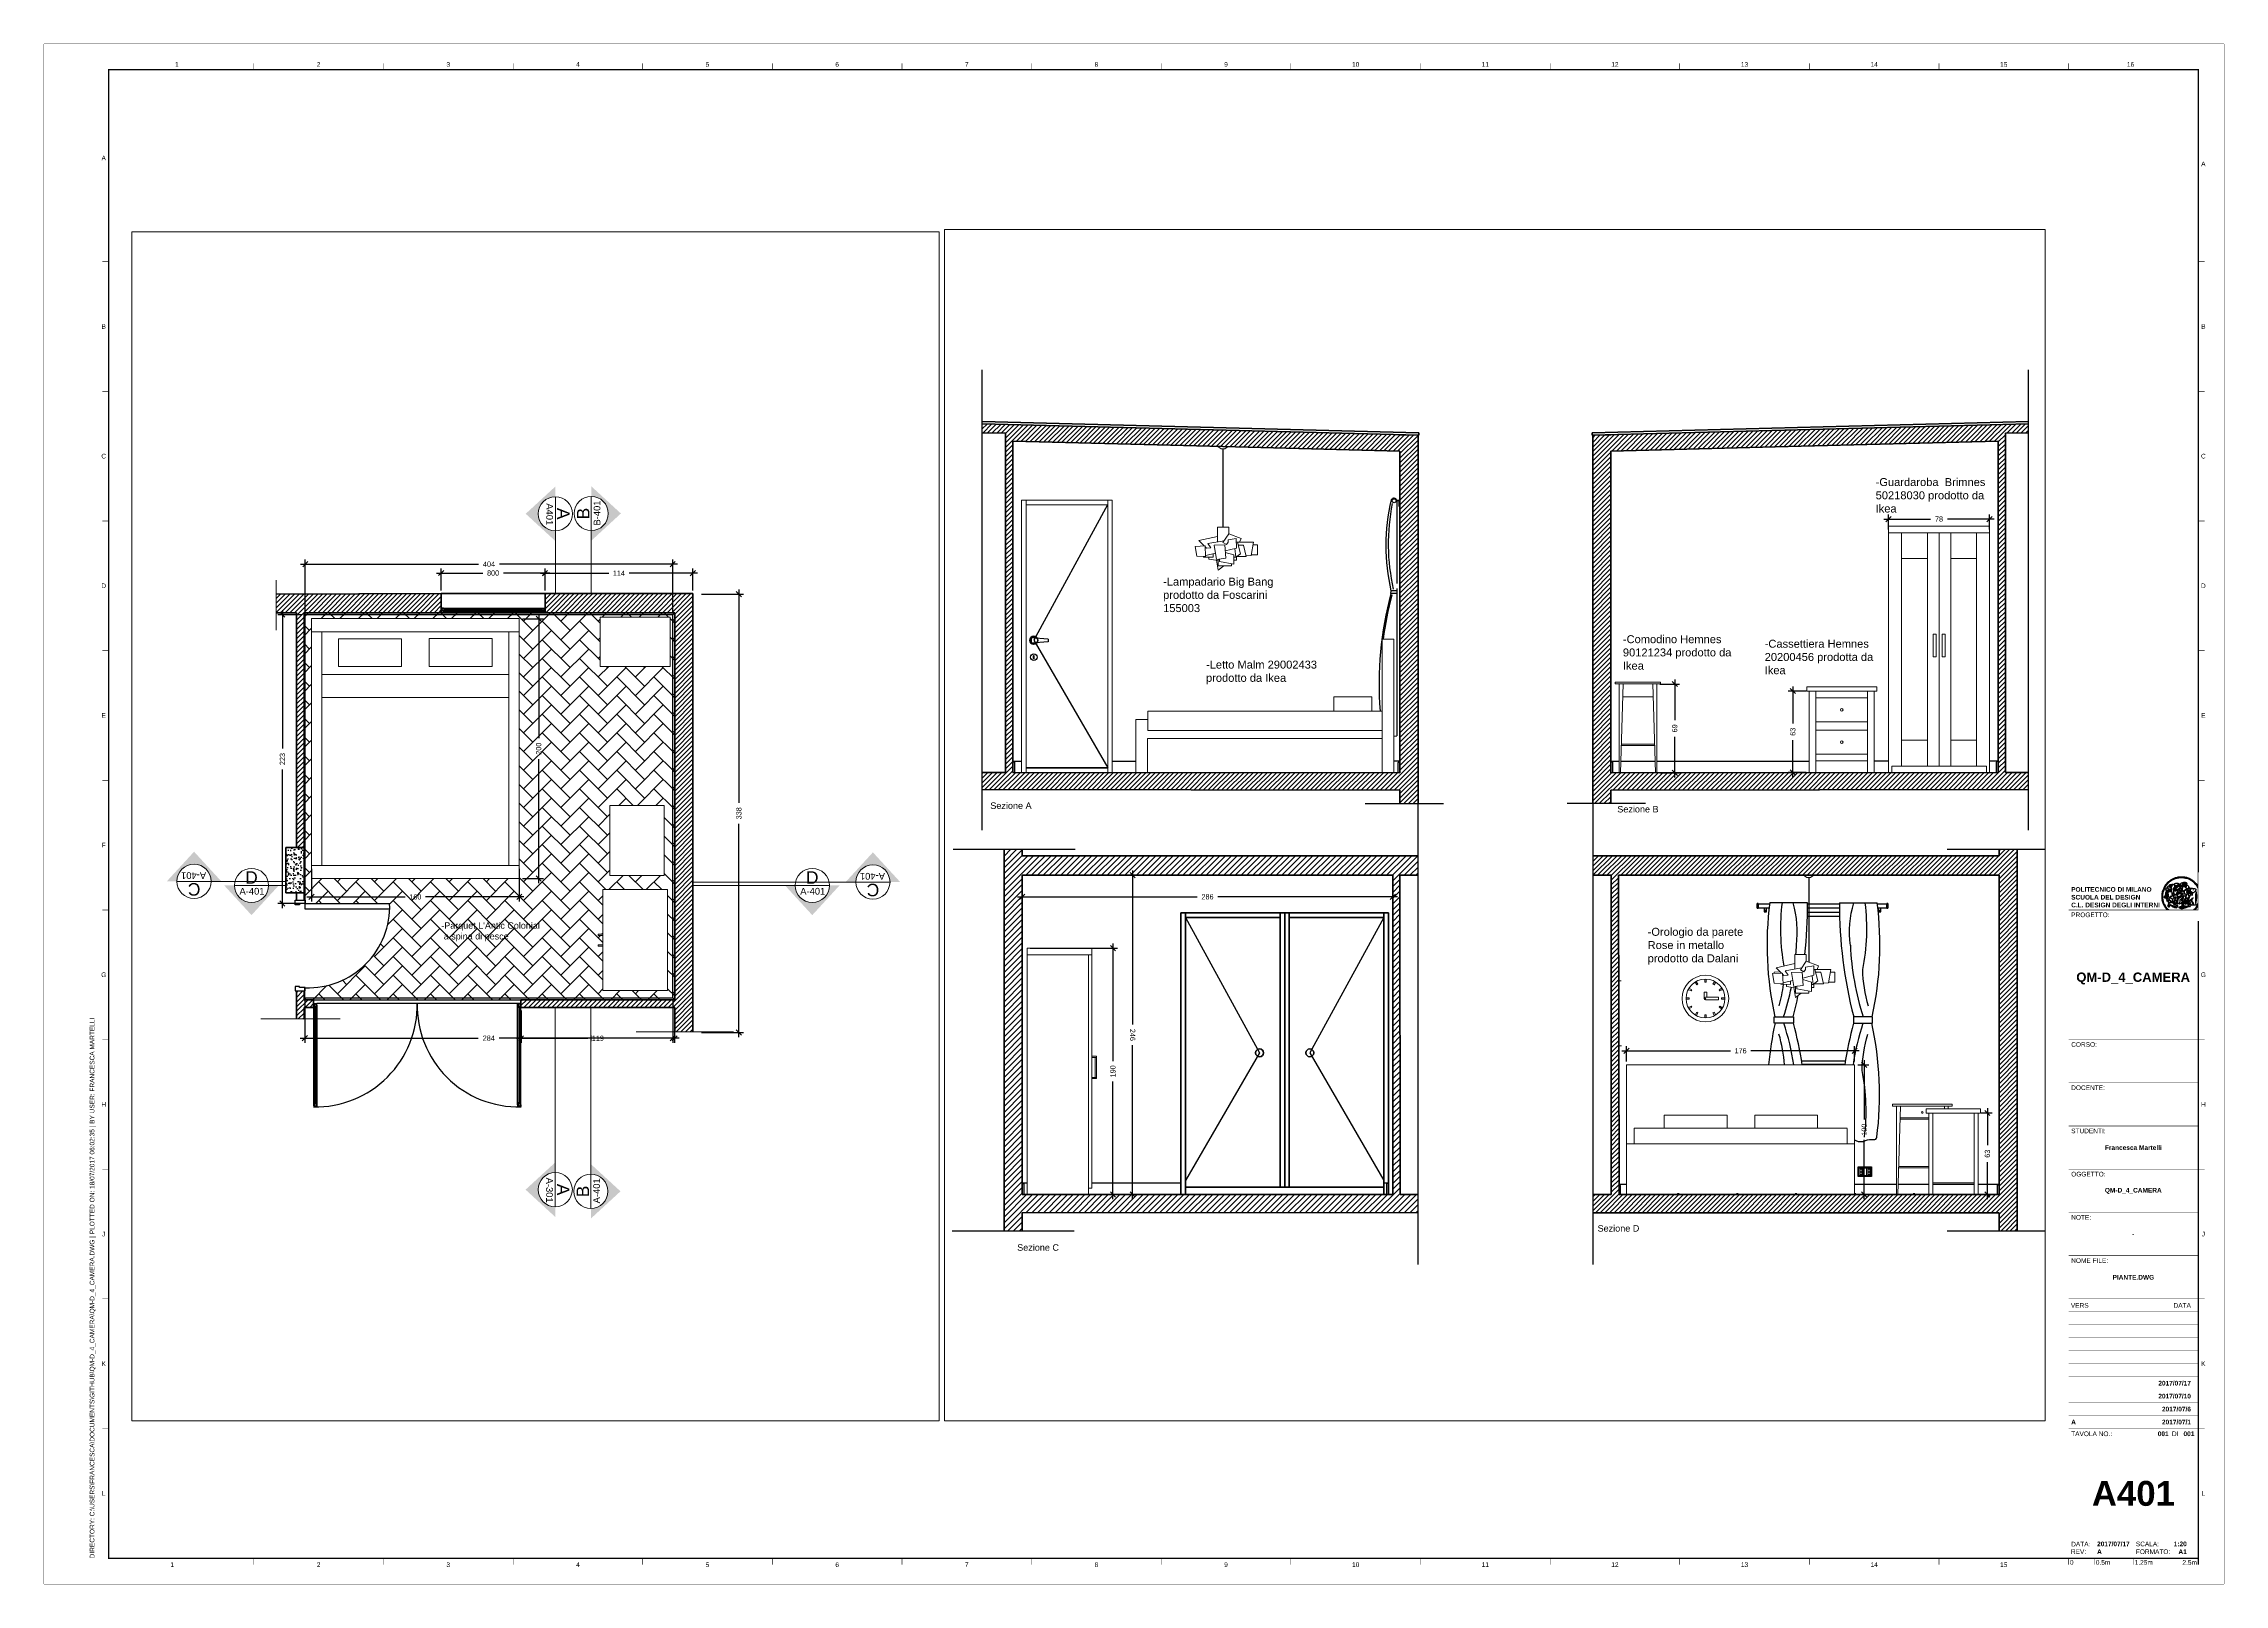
# Paper-space layout 'Layout3-A000' of a CAD drawing. Header units: millimetres. Extents: x 0 to 841, y 0 to 594.
# The model-space entities are those that its viewports show. They can reach past a viewport. Long polylines and large blocks are cut down to what shows.
import ezdxf
from ezdxf.enums import TextEntityAlignment as Align

# ---------------------------------------------------------------- set-up
doc = ezdxf.new("R2010")
doc.units = ezdxf.units.MM
doc.set_wipeout_variables(frame=1)
for name, pattern in [('ACAD_ISO04W100', [30, 24, -3, 0, -3]), ('CENTERX2', [4, 2.5, -0.5, 0.5, -0.5]), ('TRATTOPUNTO', [25.4, 12.7, -6.35, 0, -6.35])]:
    doc.linetypes.add(name, pattern=pattern)
doc.layers.get('DEFPOINTS').update_dxf_attribs({"color": 210})
for name, color, linetype, lineweight in [('A-ANNO-NOTE', 7, 'Continuous', 35), ('A-ANNO-SYMB', 3, 'Continuous', 15), ('A-DETL', 6, 'Continuous', 25), ('A-DOOR-FULL', 4, 'Continuous', 25), ('A-ELEV-MBE1', 7, 'Continuous', 35), ('A-ELEV-MBE2', 4, 'Continuous', 25), ('A-FLOR-LEVL', 255, 'Continuous', 35), ('A-FURN', 8, 'Continuous', 18), ('A-FURN-', 253, 'Continuous', 0), ('A-GLAZ-FULL', 4, 'Continuous', 25), ('A-SECT-PATT', 8, 'Continuous', 18), ('A-SECTION-LINE', 1, 'ACAD_ISO04W100', 30), ('A-WALL-FULL', 7, 'Continuous', 35), ('tratteggio', 2, 'TRATTOPUNTO', 13)]:
    doc.layers.add(name, color=color, linetype=linetype, lineweight=lineweight)
for name, color, linetype in [('A-FLOOR', 142, 'Continuous'), ('A-FURN-1', 221, 'Continuous'), ('DETAILS', 2, 'Continuous'), ('G-ANNO-LOGO', 3, 'Continuous'), ('G-ANNO-TEXT', 3, 'Continuous'), ('G-ANNO-TTLB', 3, 'Continuous')]:
    doc.layers.add(name, color=color, linetype=linetype)
doc.layers.add('G-ANNO-NPLT', color=210, linetype='Continuous', plot=False)
doc.styles.add('ARIAL', font='arial.ttf')
doc.styles.add('ARIAL-BOLD', font='')
doc.styles.add('E-ARIAL', font='arial.ttf')
doc.styles.get('ARIAL-BOLD').set_extended_font_data('Arial', bold=True)
doc.dimstyles.new('TICK_36', dxfattribs={"dimtxt": 2, "dimasz": 2, "dimexe": 1.8, "dimexo": 1.2, "dimgap": 1.8, "dimtad": 0, "dimdec": 0, "dimlfac": 0.1, "dimzin": 0, "dimdsep": 46, "dimtxsty": 'ARIAL', "dimblk": 'OBLIQUE', "dimcen": 1.8, "dimdle": 1.8, "dimclrd": 256, "dimclrt": 256, "dimadec": 0, "dimazin": 0, "dimtfac": 1, "dimtdec": 0, "dimtmove": 1, "dimatfit": 3, "dimldrblk": 'OPEN90', "dimfxl": 1, "dimtfill": 1, "dimtolj": 1, "dimtzin": 0, "dimarcsym": 0})

# ---------------------------------------------------------------- blocks, each defined once
blk = doc.blocks.new('A1_GRID_LAYOUT')
at = {"layer": 'G-ANNO-NPLT', "const_width": 0.18}
for points in [[(841, 594), (0, 594)], [(0, 0), (0, 594)], [(841, 0), (841, 594)], [(841, 0), (0, 0)]]:
    blk.add_lwpolyline(points, dxfattribs=at)
at = {"layer": 'G-ANNO-TTLB', "const_width": 0.5, "flags": 128}
blk.add_lwpolyline([(25, 584), (25, 10), (831, 10), (831, 584)], close=True, dxfattribs=at)
at = {"layer": 'G-ANNO-TTLB', "const_width": 0.18, "flags": 128}
for points in [[(81, 586.5), (81, 584)], [(131, 586.5), (131, 584)], [(181, 586.5), (181, 584)], [(231, 586.5), (231, 584)], [(281, 586.5), (281, 584)], [(331, 586.5), (331, 584)], [(381, 586.5), (381, 584)], [(431, 586.5), (431, 584)], [(481, 586.5), (481, 584)], [(531, 586.5), (531, 584)], [(581, 586.5), (581, 584)], [(631, 586.5), (631, 584)], [(681, 586.5), (681, 584)], [(731, 586.5), (731, 584)], [(781, 586.5), (781, 584)], [(0, 578.5), (0, 576)], [(25, 510), (22.5, 510)], [(833.5, 510), (831, 510)], [(25, 460), (22.5, 460)], [(833.5, 460), (831, 460)], [(25, 410), (22.5, 410)], [(833.5, 410), (831, 410)], [(25, 360), (22.5, 360)], [(833.5, 360), (831, 360)], [(25, 310), (22.5, 310)], [(833.5, 310), (831, 310)], [(25, 260), (22.5, 260)], [(833.5, 260), (831, 260)], [(25, 210), (22.5, 210)], [(833.5, 210), (831, 210)], [(25, 160), (22.5, 160)], [(833.5, 160), (831, 160)], [(25, 110), (22.5, 110)], [(833.5, 110), (831, 110)], [(833.5, 110), (831, 110)], [(25, 60), (22.5, 60)], [(833.5, 60), (831, 60)], [(833.5, 60), (831, 60)], [(81, 10), (81, 7.5)], [(131, 10), (131, 7.5)], [(181, 10), (181, 7.5)], [(231, 10), (231, 7.5)], [(281, 10), (281, 7.5)], [(331, 10), (331, 7.5)], [(381, 10), (381, 7.5)], [(431, 10), (431, 7.5)], [(481, 10), (481, 7.5)], [(531, 10), (531, 7.5)], [(581, 10), (581, 7.5)], [(631, 10), (631, 7.5)], [(681, 10), (681, 7.5)], [(731, 10), (731, 7.5)], [(781, 10), (781, 7.5)]]:
    blk.add_lwpolyline(points, dxfattribs=at)
at = {"layer": 'G-ANNO-TTLB', "const_width": 0.18}
blk.add_lwpolyline([(716.5, 10), (776.5, 10)], dxfattribs=at)
at = {"layer": 'G-ANNO-TEXT', "style": 'ARIAL'}
for s, p in [('1', (51.35, 586.07)), ('2', (106, 586.07)), ('3', (156, 586.07)), ('4', (206, 586.07)), ('5', (256, 586.07)), ('6', (306, 586.07)), ('7', (356, 586.07)), ('8', (406, 586.07)), ('9', (456, 586.07)), ('10', (506, 586.07)), ('11', (556, 586.07)), ('12', (606, 586.07)), ('13', (656, 586.07)), ('14', (706, 586.07)), ('15', (756, 586.07)), ('16', (804.89, 586.07)), ('A', (23.09, 549.98)), ('A', (832.98, 547.71)), ('B', (23.09, 485)), ('B', (832.98, 485)), ('C', (23.09, 435)), ('C', (832.98, 435)), ('D', (23.09, 385)), ('D', (832.98, 385)), ('E', (23.09, 335)), ('E', (832.98, 335)), ('F', (23.09, 285)), ('F', (832.98, 285)), ('G', (23.09, 235)), ('G', (832.98, 235)), ('H', (23.09, 185)), ('H', (832.98, 185)), ('J', (23.09, 135)), ('J', (832.98, 135)), ('K', (23.09, 85)), ('K', (832.98, 85)), ('L', (23.09, 35)), ('L', (832.98, 35)), ('2', (106, 7.51)), ('3', (156, 7.51)), ('6', (306, 7.51)), ('8', (406, 7.51)), ('9', (456, 7.51)), ('10', (506, 7.51)), ('12', (606, 7.51)), ('13', (656, 7.51)), ('1', (49.49, 7.51)), ('4', (206, 7.51)), ('5', (256, 7.51)), ('7', (356, 7.51)), ('11', (556, 7.51)), ('14', (706, 7.51)), ('15', (756, 7.51))]:
    blk.add_text(s, height=1.8, dxfattribs=at).set_placement(p, align=Align.MIDDLE_CENTER)
at = {"layer": 'G-ANNO-TEXT', "insert": (17.7, 9.95), "char_height": 1.8, "attachment_point": 1, "rotation": 90, "style": 'ARIAL'}
blk.add_mtext_dynamic_manual_height_columns('DIRECTORY: C:\\\\USERS\\\\FRANCESCA\\\\DOCUMENTS\\\\GITHUB\\\\QM-D_4_CAMERA\\\\QM-D_4_CAMERA.DWG | PLOTTED ON: 18/07/2017 06:02:35 | BY USER: FRANCESCA MARTELLI', width=412.209, gutter_width=9, heights=[0], dxfattribs=at)
blk = doc.blocks.new('logoPolimi')
for p, q in [((-2.37, 0.12), (-2.16, 0.11)), ((-2.37, 0.01), (-2.16, 0.01)), ((-2.36, 0.23), (-2.15, 0.21)), ((-2.35, 0.34), (-2.14, 0.31)), ((-2.33, 0.45), (-2.12, 0.41)), ((-2.3, 0.55), (-2.1, 0.51)), ((-2.28, 0.66), (-2.07, 0.6)), ((-2.24, 0.77), (-2.04, 0.7)), ((-2.2, 0.87), (-2.01, 0.79)), ((-2.16, 0.97), (-1.97, 0.89)), ((-2.11, 1.07), (-1.93, 0.98)), ((-2.06, 1.17), (-1.88, 1.07)), ((-2.01, 1.26), (-1.83, 1.15)), ((-1.94, 1.36), (-1.77, 1.24)), ((-1.88, 1.45), (-1.71, 1.32)), ((-1.84, 0.03), (-1.82, 0.35)), ((-1.81, 1.53), (-1.65, 1.4)), ((-1.74, 1.61), (-1.58, 1.47)), ((-1.73, 0.59), (-1.73, 0.59)), ((-1.73, 0.59), (-1.73, 0.59)), ((-1.66, 1.69), (-1.51, 1.54)), ((-1.65, 0.57), (-1.65, 0.57)), ((-1.59, 1.12), (-1.59, 1.12)), ((-1.58, 1.77), (-1.44, 1.61)), ((-1.51, 0.55), (-1.51, 0.55)), ((-1.51, 0.55), (-1.51, 0.55)), ((-1.49, 1.84), (-1.36, 1.68)), ((-1.41, 1.91), (-1.28, 1.74)), ((-1.32, 1.97), (-1.2, 1.8)), ((-1.31, 0.79), (-1.21, 0.75)), ((-1.21, 0.75), (-1.31, 0.79)), ((-1.21, 0.75), (-1.31, 0.79)), ((-1.22, 2.03), (-1.11, 1.85)), ((-1.21, 0.75), (-1.21, 0.75)), ((-1.21, 0.75), (-1.21, 0.75)), ((-1.19, 0.76), (-1.19, 0.76)), ((-1.19, 0.76), (-1.19, 0.76)), ((-1.17, 0.99), (-1.18, 0.99)), ((-1.18, 0.99), (-1.17, 0.99)), ((-1.16, 0.57), (-1.16, 0.57)), ((-1.16, 0.57), (-1.16, 0.57)), ((-1.13, 2.09), (-1.03, 1.9)), ((-1.1, 0.01), (-0.99, 0.06)), ((-0.99, 0.06), (-1.1, 0.01)), ((-0.99, 0.06), (-1.1, 0.01)), ((-1.03, 2.14), (-0.94, 1.95)), ((-0.99, 0.06), (-0.99, 0.06)), ((-0.99, 0.06), (-0.99, 0.06)), ((-0.97, 0.79), (-0.98, 0.79)), ((-0.89, 0.84), (-0.97, 0.79)), ((-0.97, 0.79), (-0.89, 0.84)), ((-0.96, 1.41), (-0.96, 1.41)), ((-0.96, 1.41), (-0.96, 1.41)), ((-0.93, 2.18), (-0.84, 1.99)), ((-0.89, 0.84), (-0.82, 0.87)), ((-0.82, 0.87), (-0.89, 0.84)), ((-0.89, 0.84), (-0.82, 0.87)), ((-0.88, 0.83), (-0.89, 0.84)), ((-0.85, 1.39), (-0.85, 1.39)), ((-0.85, 1.39), (-0.85, 1.39)), ((-0.84, 0.14), (-0.84, 0.14)), ((-0.83, 2.22), (-0.75, 2.03)), ((-0.77, 1.08), (-0.78, 1.08)), ((-0.78, 1.08), (-0.77, 1.08)), ((-0.61, 1.12), (-0.77, 1.08)), ((-0.77, 1.08), (-0.61, 1.12)), ((-0.77, 1.08), (-0.61, 1.12)), ((-0.75, 1.3), (-0.76, 1.29)), ((-0.76, 1.29), (-0.75, 1.3)), ((-0.72, 2.26), (-0.66, 2.06)), ((-0.65, 0.99), (-0.7, 0.96)), ((-0.69, 0.18), (-0.68, 0.18)), ((-0.66, 0.93), (-0.66, 0.93)), ((-0.66, 0.93), (-0.64, 0.93)), ((-0.66, 0.93), (-0.66, 0.93)), ((-0.66, 0.93), (-0.66, 0.93)), ((-0.63, 1.01), (-0.63, 1.01)), ((-0.63, 1.01), (-0.62, 1.01)), ((-0.63, 0.66), (-0.63, 0.66)), ((-0.61, 2.29), (-0.56, 2.09)), ((-0.6, 1.12), (-0.61, 1.12)), ((-0.61, 1.12), (-0.6, 1.12)), ((-0.61, 1.12), (-0.6, 1.12)), ((-0.61, 0.86), (-0.57, 0.85)), ((-0.57, 0.85), (-0.61, 0.86)), ((-0.61, 0.86), (-0.57, 0.85)), ((-0.53, 1.08), (-0.6, 1.12)), ((-0.6, 1.12), (-0.6, 1.11)), ((-0.6, 1.12), (-0.53, 1.08)), ((-0.57, 0.8), (-0.59, 0.8)), ((-0.57, 0.85), (-0.53, 0.84)), ((-0.57, 0.85), (-0.57, 0.85)), ((-0.57, 0.85), (-0.57, 0.85)), ((-0.57, 0.85), (-0.53, 0.84)), ((-0.56, 0.29), (-0.49, 0.48)), ((-0.56, 0.14), (-0.56, 0.29)), ((-0.5, 0.11), (-0.56, 0.14)), ((-0.53, 0.84), (-0.51, 0.84)), ((-0.53, 0.84), (-0.51, 0.84)), ((-0.53, 0.84), (-0.53, 0.84)), ((-0.51, 2.32), (-0.46, 2.11)), ((-0.51, 0.11), (-0.51, 0.11)), ((-0.51, 0.11), (-0.51, 0.11)), ((-0.34, 0.33), (-0.5, 0.11)), ((-0.49, 0.48), (-0.41, 0.55)), ((-0.42, 0.8), (-0.47, 0.79)), ((-0.42, 0.8), (-0.47, 0.79)), ((-0.47, 0.79), (-0.45, 0.76)), ((-0.47, 0.79), (-0.45, 0.76)), ((-0.45, 1.14), (-0.42, 1.11)), ((-0.42, 1.26), (-0.36, 1.22)), ((-0.41, 0.55), (-0.34, 0.49)), ((-0.4, 2.34), (-0.36, 2.13)), ((-0.4, 1.37), (-0.38, 1.38)), ((-0.39, 1.37), (-0.4, 1.37)), ((-0.35, 1.33), (-0.4, 1.37)), ((-0.39, 1.24), (-0.4, 1.23)), ((-0.38, 1.14), (-0.38, 1.14)), ((-0.34, 0.49), (-0.09, 0.48)), ((-0.16, 0.32), (-0.34, 0.33)), ((-0.14, 0.32), (-0.31, 0.34)), ((-0.29, 2.35), (-0.26, 2.14)), ((-0.28, 1.3), (-0.29, 1.3)), ((-0.28, 1.3), (-0.28, 1.3)), ((-0.18, 2.36), (-0.16, 2.15)), ((-0.16, 1.24), (-0.16, 1.25)), ((-0.16, 1.25), (-0.16, 1.25)), ((-0.16, 0.49), (-0.14, 0.64)), ((-0.06, 0.27), (-0.16, 0.32)), ((-0.1, 0.88), (-0.09, 0.87)), ((-0.08, 1.37), (-0.08, 1.38)), ((-0.08, 1.23), (-0.05, 1.21)), ((-0.05, 1.21), (-0.08, 1.23)), ((-0.08, 1.23), (-0.05, 1.21)), ((-0.07, 2.37), (-0.06, 2.16)), ((-0.03, 0.26), (-0.06, 0.27)), ((-0.05, 1.21), (-0.04, 1.21)), ((-0.04, 1.21), (-0.05, 1.21)), ((-0.04, 1.21), (-0.04, 1.21)), ((-0.04, 1.21), (-0.04, 1.21)), ((-0.04, 0.48), (-0.03, 0.26)), ((0.03, 1.15), (0.03, 1.15)), ((0.03, 0.66), (0.03, 0.67)), ((0.04, 2.37), (0.04, 2.16)), ((0.07, 0.58), (0.07, 0.57)), ((0.1, 1.18), (0.1, 1.18)), ((0.1, 0.84), (0.1, 0.84)), ((0.13, 1.32), (0.17, 1.19)), ((0.15, 2.36), (0.14, 2.16)), ((0.14, 0.71), (0.34, 0.65)), ((0.31, 0.56), (0.17, 0.63)), ((0.26, 2.36), (0.24, 2.15)), ((0.27, 1.61), (0.27, 1.61)), ((0.27, 1.61), (0.27, 1.61)), ((0.27, 1.61), (0.27, 1.61)), ((0.29, 1.29), (0.29, 1.29)), ((0.29, 1.29), (0.29, 1.29)), ((0.29, 1.29), (0.29, 1.29)), ((0.29, 1.29), (0.29, 1.29)), ((0.33, 0.49), (0.34, 0.49)), ((0.33, 0.03), (0.35, 0.03)), ((0.33, 0.03), (0.35, 0.03)), ((0.37, 2.34), (0.34, 2.13)), ((0.34, 0.65), (0.34, 0.64)), ((0.35, 0.03), (0.57, 0.06)), ((0.35, 0.03), (0.57, 0.06)), ((0.35, 0.03), (0.35, 0.03)), ((0.35, 0.03), (0.35, 0.03)), ((0.38, 1.36), (0.37, 1.35)), ((0.38, 0.34), (0.37, 0.34)), ((0.38, 0.34), (0.38, 0.34)), ((0.43, 0.67), (0.39, 0.64)), ((0.48, 2.32), (0.44, 2.12)), ((0.49, 1.05), (0.51, 1.13)), ((0.51, 1.13), (0.49, 1.05)), ((0.49, 1.05), (0.51, 1.13)), ((0.51, 1.31), (0.5, 1.29)), ((0.51, 1.13), (0.52, 1.23)), ((0.52, 1.23), (0.51, 1.23)), ((0.51, 1.23), (0.52, 1.23)), ((0.52, 1.23), (0.51, 1.13)), ((0.51, 1.13), (0.52, 1.23)), ((0.52, 1.24), (0.6, 1.37)), ((0.52, 1.23), (0.6, 1.36)), ((0.6, 1.36), (0.52, 1.23)), ((0.52, 1.23), (0.52, 1.23)), ((0.52, 1.23), (0.52, 1.24)), ((0.52, 1.23), (0.52, 1.23)), ((0.55, 1.07), (0.53, 1.06)), ((0.53, 1.04), (0.53, 1.06)), ((0.53, 1.05), (0.53, 1.04)), ((0.59, 2.3), (0.54, 2.09)), ((0.54, 0.3), (0.63, 0.32)), ((0.54, -0.08), (0.61, 0.06)), ((0.61, 0.06), (0.54, -0.08)), ((0.54, -0.08), (0.61, 0.06)), ((0.56, 0.19), (0.59, 0.21)), ((0.57, 1.07), (0.57, 1.07)), ((0.57, 1.07), (0.57, 1.07)), ((0.57, 1.07), (0.57, 1.07)), ((0.57, 1.07), (0.57, 1.07)), ((0.57, 1.07), (0.57, 1.07)), ((0.57, 1.07), (0.57, 1.07)), ((0.57, 1.07), (0.57, 1.07)), ((0.58, 0.3), (0.59, 0.29)), ((0.59, 0.78), (0.59, 0.79)), ((0.59, 0.79), (0.59, 0.79)), ((0.59, 0.79), (0.59, 0.79)), ((0.59, 0.79), (0.59, 0.78)), ((0.61, 0.06), (0.6, 0.07)), ((0.6, 0.07), (0.61, 0.06)), ((0.61, 0.06), (0.61, 0.07)), ((0.62, 0.21), (0.65, 0.22)), ((0.69, 2.27), (0.63, 2.07)), ((0.64, 1.37), (0.65, 1.37)), ((0.69, 0.86), (0.68, 0.86)), ((0.68, 0.86), (0.69, 0.86)), ((0.68, 0.76), (0.68, 0.76)), ((0.8, 2.23), (0.73, 2.03)), ((0.76, 0.26), (0.76, 0.26)), ((0.9, 2.19), (0.82, 2)), ((0.82, 0.35), (0.84, 0.36)), ((0.82, 0.35), (0.82, 0.35)), ((0.84, 0.36), (0.84, 0.37)), ((0.85, 0.34), (1.05, 0.35)), ((1, 2.15), (0.91, 1.96)), ((0.93, 1.05), (0.93, 1.05)), ((0.93, 1.05), (0.93, 1.05)), ((0.93, 1.05), (0.93, 1.04)), ((0.93, 1.05), (0.93, 1.05)), ((0.97, 0.66), (0.96, 0.66)), ((1.01, 0.97), (0.98, 0.96)), ((1.1, 2.1), (1, 1.91)), ((1.2, 2.04), (1.09, 1.86)), ((1.17, 0.96), (1.17, 0.95)), ((1.17, 0.95), (1.17, 0.95)), ((1.29, 1.99), (1.18, 1.81)), ((1.38, 1.92), (1.26, 1.75)), ((1.34, 0.37), (1.26, 0.04)), ((1.27, 0.37), (1.27, 0.38)), ((1.28, 0.95), (1.28, 0.95)), ((1.47, 1.86), (1.34, 1.69)), ((1.37, 0.73), (1.46, 0.81)), ((1.41, 0.4), (1.41, 0.41)), ((1.56, 1.79), (1.42, 1.63)), ((1.64, 1.71), (1.49, 1.56)), ((1.49, 0.9), (1.57, 0.92)), ((1.72, 1.63), (1.56, 1.49)), ((1.67, 0.6), (1.57, 0.53)), ((1.79, 1.55), (1.63, 1.41)), ((1.86, 1.47), (1.7, 1.34)), ((1.93, 1.38), (1.76, 1.26)), ((1.99, 1.29), (1.81, 1.17)), ((2.05, 1.19), (1.87, 1.09)), ((2.1, 1.1), (1.92, 1)), ((2.15, 1), (1.96, 0.91)), ((2.19, 0.9), (2, 0.82)), ((2.23, 0.79), (2.04, 0.72)), ((2.27, 0.69), (2.07, 0.63)), ((2.3, 0.58), (2.09, 0.53)), ((2.32, 0.47), (2.12, 0.43)), ((2.34, 0.37), (2.13, 0.33)), ((2.36, 0.26), (2.15, 0.23)), ((2.37, 0.15), (2.16, 0.13)), ((2.37, 0.04), (2.16, 0.03)), ((-2.37, -0.1), (-2.16, -0.09)), ((-2.36, -0.21), (-2.15, -0.19)), ((-2.35, -0.32), (-2.14, -0.29)), ((-2.33, -0.43), (-2.12, -0.39)), ((-2.31, -0.54), (-2.1, -0.49)), ((-2.28, -0.65), (-2.08, -0.59)), ((-2.25, -0.75), (-2.05, -0.69)), ((-2.21, -0.86), (-2.02, -0.78)), ((-2.17, -0.96), (-1.98, -0.87)), ((-2.12, -1.06), (-1.93, -0.96)), ((-2.07, -1.16), (-1.89, -1.05)), ((-2.04, -0.15), (-1.97, -0.2)), ((-2.01, -1.25), (-1.84, -1.14)), ((-1.95, -1.34), (-1.78, -1.22)), ((-1.89, -1.43), (-1.72, -1.31)), ((-1.82, -1.52), (-1.66, -1.38)), ((-1.75, -1.6), (-1.59, -1.46)), ((-1.67, -1.68), (-1.52, -1.53)), ((-1.58, -0.12), (-1.6, -0.18)), ((-1.6, -0.18), (-1.58, -0.28)), ((-1.57, -0.54), (-1.59, -0.54)), ((-1.59, -0.54), (-1.59, -0.54)), ((-1.59, -1.76), (-1.45, -1.6)), ((-1.56, -0.32), (-1.56, -0.31)), ((-1.56, -0.31), (-1.56, -0.31)), ((-1.53, -0.65), (-1.53, -0.65)), ((-1.53, -0.65), (-1.53, -0.65)), ((-1.51, -1.83), (-1.37, -1.67)), ((-1.48, -0.86), (-1.48, -0.85)), ((-1.42, -0.37), (-1.42, -0.37)), ((-1.42, -1.9), (-1.29, -1.73)), ((-1.38, -0.46), (-1.38, -0.46)), ((-1.33, -1.96), (-1.21, -1.79)), ((-1.31, -0.24), (-1.31, -0.23)), ((-1.31, -0.23), (-1.31, -0.24)), ((-1.24, -2.02), (-1.13, -1.84)), ((-1.23, -0.19), (-1.23, -0.19)), ((-1.23, -0.19), (-1.23, -0.19)), ((-1.23, -0.19), (-1.23, -0.19)), ((-1.23, -0.19), (-1.23, -0.19)), ((-1.14, -2.08), (-1.04, -1.89)), ((-1.04, -2.13), (-0.95, -1.94)), ((-1.01, -0.39), (-1.02, -0.39)), ((-1.02, -0.39), (-1.01, -0.39)), ((-1.02, -0.7), (-1.02, -0.7)), ((-1.02, -0.7), (-1.02, -0.7)), ((-1.02, -0.7), (-1.02, -0.7)), ((-0.94, -2.18), (-0.86, -1.98)), ((-0.84, -2.22), (-0.77, -2.02)), ((-0.79, -0.51), (-0.83, -0.58)), ((-0.83, -0.58), (-0.79, -0.51)), ((-0.83, -0.58), (-0.79, -0.51)), ((-0.78, -1.05), (-0.83, -0.94)), ((-0.83, -0.94), (-0.78, -1.05)), ((-0.83, -0.94), (-0.83, -0.94)), ((-0.83, -0.94), (-0.78, -1.05)), ((-0.82, -1.23), (-0.82, -1.23)), ((-0.82, -1.23), (-0.77, -1.23)), ((-0.77, -1.23), (-0.82, -1.23)), ((-0.82, -1.23), (-0.82, -1.23)), ((-0.77, -1.23), (-0.82, -1.23)), ((-0.75, -0.96), (-0.8, -0.89)), ((-0.8, -0.89), (-0.79, -0.92)), ((-0.79, -0.92), (-0.8, -0.89)), ((-0.8, -0.89), (-0.75, -0.96)), ((-0.79, -0.92), (-0.8, -0.89)), ((-0.8, -0.89), (-0.8, -0.89)), ((-0.8, -0.89), (-0.75, -0.96)), ((-0.79, -0.92), (-0.78, -0.95)), ((-0.78, -0.95), (-0.79, -0.92)), ((-0.78, -0.95), (-0.79, -0.92)), ((-0.77, -0.49), (-0.78, -0.48)), ((-0.78, -0.48), (-0.77, -0.49)), ((-0.78, -0.95), (-0.76, -1)), ((-0.76, -1), (-0.78, -0.95)), ((-0.76, -1), (-0.78, -0.95)), ((-0.71, -0.89), (-0.75, -0.87)), ((-0.75, -0.87), (-0.71, -0.89)), ((-0.75, -0.87), (-0.71, -0.89)), ((-0.72, -1.01), (-0.75, -0.96)), ((-0.75, -0.96), (-0.72, -1.01)), ((-0.75, -0.96), (-0.72, -1.01)), ((-0.74, -2.25), (-0.67, -2.05)), ((-0.64, -0.93), (-0.71, -0.89)), ((-0.71, -0.89), (-0.64, -0.93)), ((-0.71, -0.89), (-0.64, -0.93)), ((-0.66, -0.53), (-0.66, -0.53)), ((-0.66, -0.53), (-0.66, -0.53)), ((-0.66, -0.53), (-0.66, -0.53)), ((-0.63, -2.29), (-0.57, -2.08)), ((-0.52, -2.31), (-0.48, -2.11)), ((-0.39, -0.81), (-0.51, -0.69)), ((-0.51, -1.04), (-0.5, -1.04)), ((-0.48, -0.42), (-0.48, -0.42)), ((-0.48, -0.42), (-0.48, -0.42)), ((-0.48, -0.42), (-0.48, -0.42)), ((-0.42, -2.33), (-0.38, -2.13)), ((-0.41, -0.51), (-0.41, -0.51)), ((-0.38, -0.05), (-0.39, -0.12)), ((-0.39, -0.12), (-0.37, -0.1)), ((-0.35, -0.14), (-0.37, -0.08)), ((-0.37, -0.09), (-0.37, -0.09)), ((-0.33, -0.12), (-0.35, -0.14)), ((-0.32, -0.14), (-0.35, -0.14)), ((-0.35, -0.18), (-0.34, -0.22)), ((-0.34, -0.08), (-0.29, -0.16)), ((-0.34, -0.22), (-0.34, -0.22)), ((-0.27, -0.17), (-0.32, -0.14)), ((-0.31, -2.35), (-0.28, -2.14)), ((-0.25, -0.91), (-0.26, -0.9)), ((-0.26, -1.29), (0.1, -1.2)), ((0.1, -1.2), (-0.26, -1.29)), ((0.08, -1.4), (-0.26, -1.29)), ((-0.26, -1.29), (0.08, -1.4)), ((-0.26, -1.38), (-0.26, -1.29)), ((-0.26, -1.29), (-0.26, -1.29)), ((-0.26, -1.29), (-0.26, -1.38)), ((-0.26, -1.29), (0.08, -1.4)), ((-0.26, -1.29), (-0.26, -1.29)), ((0.08, -1.49), (-0.26, -1.38)), ((-0.26, -1.38), (0.09, -1.49)), ((-0.2, -2.36), (-0.18, -2.15)), ((-0.14, -0.15), (-0.16, -0.13)), ((-0.11, -0.04), (-0.12, -0.05)), ((-0.09, -2.37), (-0.08, -2.16)), ((-0.04, -0.41), (-0.01, -0.44)), ((-0.01, -0.44), (-0.04, -0.41)), ((-0.04, -0.41), (-0.01, -0.44)), ((0.03, -2.37), (0.02, -2.16)), ((0.07, -0.84), (0.07, -0.84)), ((0.07, -0.84), (0.07, -0.84)), ((0.1, -1.2), (0.08, -1.32)), ((0.08, -1.32), (0.13, -1.2)), ((0.08, -1.4), (0.72, -1.22)), ((0.72, -1.22), (0.08, -1.4)), ((0.08, -1.4), (0.72, -1.22)), ((0.72, -1.31), (0.08, -1.49)), ((0.08, -1.44), (0.08, -1.4)), ((0.08, -1.4), (0.08, -1.44)), ((0.08, -1.4), (0.08, -1.49)), ((0.08, -1.49), (0.08, -1.44)), ((0.08, -1.44), (0.08, -1.44)), ((0.08, -1.44), (0.08, -1.45)), ((0.08, -1.45), (0.08, -1.46)), ((0.08, -1.46), (0.08, -1.49)), ((0.1, -1.01), (0.09, -0.86)), ((0.1, -1.01), (0.09, -0.86)), ((0.09, -1.49), (0.72, -1.31)), ((0.1, -1.2), (0.12, -1.04)), ((0.12, -1.04), (0.1, -1.2)), ((0.13, -1.2), (0.1, -1.2)), ((0.1, -1.2), (0.13, -1.2)), ((0.13, -1.2), (0.1, -1.2)), ((0.1, -1.2), (0.1, -1.2)), ((0.11, -0.44), (0.11, -0.44)), ((0.11, -0.44), (0.11, -0.44)), ((0.12, -0.21), (0.12, -0.21)), ((0.12, -0.21), (0.12, -0.21)), ((0.12, -0.21), (0.12, -0.21)), ((0.12, -0.21), (0.12, -0.21)), ((0.12, -0.21), (0.12, -0.21)), ((0.12, -0.21), (0.12, -0.21)), ((0.12, -0.21), (0.12, -0.21)), ((0.12, -0.21), (0.12, -0.21)), ((0.12, -0.21), (0.12, -0.21)), ((0.12, -0.21), (0.12, -0.21)), ((0.12, -0.21), (0.12, -0.21)), ((0.12, -0.21), (0.12, -0.21)), ((0.12, -0.21), (0.12, -0.21)), ((0.12, -0.56), (0.14, -0.53)), ((0.14, -0.53), (0.12, -0.56)), ((0.12, -0.56), (0.14, -0.53)), ((0.12, -1.04), (0.12, -1.04)), ((0.12, -1.04), (0.12, -1.04)), ((0.12, -1.04), (0.12, -1.04)), ((0.14, -2.37), (0.12, -2.16)), ((0.21, -0.99), (0.13, -1.2)), ((0.13, -1.2), (0.21, -0.99)), ((0.36, -1.14), (0.13, -1.2)), ((0.13, -1.2), (0.26, -1.17)), ((0.14, -0.53), (0.16, -0.49)), ((0.16, -0.49), (0.14, -0.53)), ((0.14, -0.53), (0.16, -0.49)), ((0.16, -0.49), (0.16, -0.49)), ((0.16, -0.49), (0.16, -0.49)), ((0.28, -1.19), (0.21, -0.99)), ((0.21, -0.99), (0.31, -1.27)), ((0.25, -2.36), (0.22, -2.15)), ((0.24, -0.17), (0.24, -0.16)), ((0.24, -0.16), (0.24, -0.17)), ((0.25, -0.84), (0.25, -0.88)), ((0.25, -0.88), (0.25, -0.84)), ((0.25, -0.88), (0.25, -0.84)), ((0.25, -0.88), (0.29, -1.17)), ((0.26, -0.88), (0.25, -0.88)), ((0.31, -1.27), (0.25, -0.88)), ((0.26, -1.17), (0.28, -1.16)), ((0.28, -1.16), (0.36, -1.14)), ((0.29, -1.17), (0.28, -1.19)), ((0.35, -2.34), (0.32, -2.14)), ((0.36, -1.14), (0.72, -1.22)), ((0.72, -1.22), (0.36, -1.14)), ((0.46, -2.32), (0.42, -2.12)), ((0.49, -0.31), (0.49, -0.31)), ((0.49, -0.31), (0.49, -0.31)), ((0.5, -0.27), (0.5, -0.27)), ((0.51, -0.27), (0.51, -0.27)), ((0.57, -2.3), (0.52, -2.1)), ((0.68, -2.27), (0.62, -2.07)), ((0.78, -2.24), (0.71, -2.04)), ((0.72, -0.81), (0.75, -0.89)), ((0.72, -1.22), (0.72, -1.31)), ((0.72, -1.31), (0.72, -1.22)), ((0.74, -0.23), (0.74, -0.23)), ((0.74, -0.23), (0.75, -0.24)), ((0.75, -0.23), (0.75, -0.23)), ((0.89, -2.2), (0.81, -2)), ((0.86, -0.25), (0.82, -0.34)), ((0.87, -0.22), (0.86, -0.23)), ((0.87, -0.22), (0.86, -0.25)), ((0.99, -2.15), (0.9, -1.96)), ((0.96, -0.58), (0.96, -0.57)), ((1.09, -2.11), (0.99, -1.92)), ((1.05, -1.05), (1.04, -1.05)), ((1.19, -2.05), (1.08, -1.87)), ((1.28, -2), (1.17, -1.82)), ((1.37, -1.93), (1.25, -1.76)), ((1.31, -0.27), (1.3, -0.26)), ((1.3, -0.26), (1.3, -0.26)), ((1.3, -0.26), (1.3, -0.26)), ((1.3, -0.26), (1.31, -0.27)), ((1.3, -0.26), (1.3, -0.26)), ((1.46, -1.87), (1.33, -1.7)), ((1.54, -1.8), (1.41, -1.64)), ((1.63, -1.72), (1.48, -1.57)), ((1.71, -1.65), (1.55, -1.5)), ((1.78, -1.57), (1.62, -1.43)), ((1.85, -1.48), (1.69, -1.35)), ((1.92, -1.39), (1.75, -1.27)), ((1.98, -1.3), (1.81, -1.19)), ((2.04, -1.21), (1.86, -1.1)), ((2.09, -1.11), (1.91, -1.01)), ((2.14, -1.01), (1.95, -0.92)), ((2.19, -0.91), (1.99, -0.83)), ((2.23, -0.81), (2.03, -0.74)), ((2.26, -0.7), (2.06, -0.64)), ((2.29, -0.6), (2.09, -0.55)), ((2.32, -0.49), (2.11, -0.45)), ((2.34, -0.38), (2.13, -0.35)), ((2.35, -0.27), (2.15, -0.25)), ((2.37, -0.08), (2.16, -0.07)), ((2.36, -0.16), (2.16, -0.15))]:
    blk.add_line(p, q)
for points in [[(-1.9, 0.12), (-1.94, 0.02), (-2.05, -0.09), (-2.05, -0.09)], [(-1.86, 0.38), (-1.86, 0.38), (-1.87, 0.19), (-1.9, 0.12)], [(-1.76, 0.6), (-1.76, 0.6), (-1.84, 0.57), (-1.86, 0.38)], [(-1.86, -0.04), (-1.84, 0.02), (-1.84, 0.03), (-1.84, 0.03)], [(-1.82, 0.78), (-1.83, 0.8), (-1.85, 0.86), (-1.83, 0.88)], [(-1.82, 0.78), (-1.83, 0.8), (-1.85, 0.86), (-1.83, 0.88)], [(-1.83, 0.88), (-1.81, 0.9), (-1.76, 0.96), (-1.76, 0.96)], [(-1.83, 0.88), (-1.81, 0.9), (-1.76, 0.96), (-1.76, 0.96)], [(-1.76, 0.6), (-1.83, 0.7), (-1.78, 0.74), (-1.78, 0.74)], [(-1.78, 0.74), (-1.79, 0.74), (-1.83, 0.7), (-1.76, 0.6)], [(-1.78, 0.74), (-1.8, 0.76), (-1.81, 0.78), (-1.82, 0.78)], [(-1.78, 0.74), (-1.8, 0.76), (-1.81, 0.78), (-1.82, 0.78)], [(-1.82, 0.35), (-1.81, 0.5), (-1.73, 0.59), (-1.73, 0.59)], [(-1.82, -0.19), (-1.73, -0.07), (-1.75, 0.14), (-1.75, 0.3)], [(-1.75, 0.33), (-1.75, 0.17), (-1.73, -0.05), (-1.8, -0.17)], [(-1.78, 0.74), (-1.75, 0.72), (-1.72, 0.69), (-1.68, 0.7)], [(-1.68, 0.7), (-1.72, 0.69), (-1.75, 0.72), (-1.78, 0.74)], [(-1.68, 0.7), (-1.72, 0.69), (-1.75, 0.72), (-1.78, 0.74)], [(-1.78, 0.74), (-1.78, 0.74), (-1.78, 0.74), (-1.78, 0.74)], [(-1.76, 0.96), (-1.68, 1.1), (-1.59, 1.12), (-1.59, 1.12)], [(-1.76, 0.96), (-1.68, 1.1), (-1.6, 1.12), (-1.6, 1.12)], [(-1.73, 0.59), (-1.74, 0.59), (-1.75, 0.6), (-1.76, 0.6)], [(-1.73, 0.59), (-1.74, 0.59), (-1.75, 0.6), (-1.76, 0.6)], [(-1.75, 0.3), (-1.76, 0.47), (-1.65, 0.57), (-1.65, 0.57)], [(-1.65, 0.57), (-1.65, 0.57), (-1.76, 0.5), (-1.75, 0.33)], [(-1.65, 0.57), (-1.68, 0.58), (-1.7, 0.58), (-1.73, 0.59)], [(-1.65, 0.57), (-1.68, 0.58), (-1.7, 0.58), (-1.73, 0.59)], [(-1.5, 0.71), (-1.53, 0.74), (-1.61, 0.71), (-1.68, 0.7)], [(-1.68, 0.7), (-1.61, 0.71), (-1.53, 0.73), (-1.5, 0.71)], [(-1.5, 0.71), (-1.53, 0.73), (-1.61, 0.71), (-1.68, 0.7)], [(-1.51, 0.55), (-1.56, 0.56), (-1.61, 0.56), (-1.65, 0.57)], [(-1.65, 0.57), (-1.61, 0.56), (-1.56, 0.56), (-1.51, 0.55)], [(-1.51, 0.55), (-1.56, 0.56), (-1.61, 0.56), (-1.65, 0.57)], [(-1.59, 1.12), (-1.6, 1.06), (-1.61, 0.99), (-1.61, 0.97)], [(-1.61, 0.97), (-1.61, 0.99), (-1.6, 1.06), (-1.59, 1.12)], [(-1.61, 0.97), (-1.61, 0.99), (-1.6, 1.06), (-1.59, 1.12)], [(-1.61, 0.97), (-1.61, 0.95), (-1.56, 0.88), (-1.54, 0.87)], [(-1.54, 0.87), (-1.56, 0.88), (-1.61, 0.95), (-1.61, 0.97)], [(-1.54, 0.87), (-1.56, 0.88), (-1.61, 0.96), (-1.61, 0.97)], [(-1.59, 1.12), (-1.59, 1.13), (-1.59, 1.15), (-1.58, 1.16)], [(-1.59, 1.12), (-1.59, 1.13), (-1.59, 1.15), (-1.58, 1.16)], [(-1.58, 1.16), (-1.57, 1.21), (-1.52, 1.23), (-1.49, 1.25)], [(-1.58, 1.16), (-1.57, 1.21), (-1.52, 1.23), (-1.49, 1.25)], [(-1.58, 0.36), (-1.58, 0.48), (-1.51, 0.55), (-1.51, 0.55)], [(-1.51, 0.55), (-1.51, 0.55), (-1.58, 0.48), (-1.58, 0.36)], [(-1.51, 0.55), (-1.51, 0.55), (-1.58, 0.48), (-1.58, 0.36)], [(-1.55, 0.04), (-1.55, 0.08), (-1.58, 0.25), (-1.58, 0.36)], [(-1.58, 0.36), (-1.58, 0.25), (-1.55, 0.08), (-1.55, 0.04)], [(-1.58, 0.36), (-1.58, 0.25), (-1.55, 0.08), (-1.55, 0.04)], [(-1.58, -0.12), (-1.57, -0.06), (-1.55, 0.02), (-1.55, 0.04)], [(-1.55, 0.04), (-1.55, 0.02), (-1.57, -0.06), (-1.58, -0.12)], [(-1.55, 0.04), (-1.55, 0.02), (-1.56, -0.04), (-1.57, -0.1)], [(-1.54, 0.87), (-1.52, 0.85), (-1.47, 0.83), (-1.44, 0.83)], [(-1.44, 0.83), (-1.47, 0.83), (-1.52, 0.85), (-1.54, 0.87)], [(-1.45, 0.83), (-1.47, 0.83), (-1.52, 0.85), (-1.54, 0.87)], [(-1.51, 0.55), (-1.33, 0.54), (-1.16, 0.57), (-1.16, 0.57)], [(-1.16, 0.57), (-1.16, 0.57), (-1.33, 0.54), (-1.51, 0.55)], [(-1.16, 0.57), (-1.16, 0.57), (-1.33, 0.54), (-1.51, 0.55)], [(-1.5, 0.71), (-1.46, 0.68), (-1.4, 0.62), (-1.33, 0.66)], [(-1.33, 0.66), (-1.4, 0.62), (-1.46, 0.68), (-1.5, 0.71)], [(-1.33, 0.66), (-1.4, 0.62), (-1.46, 0.68), (-1.5, 0.71)], [(-1.49, 1.25), (-1.46, 1.26), (-1.42, 1.33), (-1.39, 1.36)], [(-1.49, 1.25), (-1.46, 1.27), (-1.43, 1.34), (-1.39, 1.36)], [(-1.31, 0.79), (-1.33, 0.79), (-1.42, 0.83), (-1.45, 0.83)], [(-1.44, 0.83), (-1.42, 0.83), (-1.33, 0.79), (-1.31, 0.79)], [(-1.31, 0.79), (-1.33, 0.79), (-1.42, 0.83), (-1.44, 0.83)], [(-1.35, 1.1), (-1.4, 1.17), (-1.36, 1.23), (-1.29, 1.31)], [(-1.29, 1.31), (-1.36, 1.23), (-1.4, 1.17), (-1.35, 1.1)], [(-1.35, 1.1), (-1.4, 1.17), (-1.36, 1.23), (-1.29, 1.31)], [(-1.39, 1.36), (-1.35, 1.38), (-1.26, 1.4), (-1.19, 1.41)], [(-1.39, 1.36), (-1.35, 1.38), (-1.26, 1.4), (-1.19, 1.41)], [(-1.18, 0.99), (-1.24, 0.97), (-1.3, 1.03), (-1.35, 1.1)], [(-1.35, 1.1), (-1.3, 1.03), (-1.24, 0.97), (-1.18, 0.99)], [(-1.18, 1), (-1.24, 0.97), (-1.3, 1.03), (-1.35, 1.1)], [(-1.33, 0.66), (-1.28, 0.7), (-1.23, 0.73), (-1.21, 0.75)], [(-1.21, 0.75), (-1.23, 0.73), (-1.28, 0.7), (-1.33, 0.66)], [(-1.21, 0.75), (-1.23, 0.73), (-1.28, 0.7), (-1.33, 0.66)], [(-1.29, 1.31), (-1.22, 1.39), (-1.01, 1.41), (-0.96, 1.41)], [(-0.96, 1.41), (-1.01, 1.41), (-1.22, 1.39), (-1.29, 1.31)], [(-1.29, 1.31), (-1.22, 1.39), (-1.01, 1.41), (-0.96, 1.41)], [(-1.24, -0.02), (-1.21, -0.01), (-1.1, 0.01), (-1.1, 0.01)], [(-1.1, 0.01), (-1.1, 0.01), (-1.21, -0.01), (-1.24, -0.02)], [(-1.1, 0.01), (-1.1, 0.01), (-1.21, -0.01), (-1.24, -0.02)], [(-1.21, 0.75), (-1.2, 0.75), (-1.19, 0.76), (-1.19, 0.76)], [(-1.19, 0.76), (-1.19, 0.76), (-1.2, 0.75), (-1.21, 0.75)], [(-1.19, 0.76), (-1.19, 0.76), (-1.2, 0.76), (-1.21, 0.75)], [(-1.19, 1.41), (-1.11, 1.43), (-0.97, 1.41), (-0.97, 1.41)], [(-1.19, 1.41), (-1.12, 1.43), (-0.98, 1.41), (-0.98, 1.41)], [(-1.19, 0.76), (-1.19, 0.77), (-1.18, 0.78), (-1.18, 0.79)], [(-1.18, 0.79), (-1.18, 0.78), (-1.19, 0.77), (-1.19, 0.76)], [(-1.19, 0.76), (-1.19, 0.77), (-1.19, 0.78), (-1.18, 0.79)], [(-1.18, 0.68), (-1.18, 0.68), (-1.19, 0.71), (-1.19, 0.76)], [(-1.19, 0.76), (-1.19, 0.71), (-1.18, 0.68), (-1.18, 0.68)], [(-1.18, 0.68), (-1.18, 0.68), (-1.19, 0.71), (-1.19, 0.76)], [(-1.18, 0.97), (-1.18, 0.97), (-1.18, 0.98), (-1.17, 0.99)], [(-1.17, 0.99), (-1.18, 0.98), (-1.18, 0.97), (-1.18, 0.97)], [(-1.18, 0.97), (-1.18, 0.97), (-1.18, 0.98), (-1.17, 0.99)], [(-1.18, 0.79), (-1.17, 0.86), (-1.18, 0.95), (-1.18, 0.97)], [(-1.18, 0.97), (-1.18, 0.95), (-1.17, 0.86), (-1.18, 0.79)], [(-1.18, 0.79), (-1.17, 0.86), (-1.18, 0.95), (-1.18, 0.97)], [(-1.16, 0.57), (-1.17, 0.6), (-1.18, 0.64), (-1.18, 0.68)], [(-1.18, 0.68), (-1.18, 0.64), (-1.17, 0.6), (-1.16, 0.57)], [(-1.16, 0.57), (-1.17, 0.6), (-1.18, 0.64), (-1.18, 0.68)], [(-1.17, 0.99), (-1.17, 1.03), (-1.16, 1.09), (-1.14, 1.13)], [(-1.09, 0.42), (-1.1, 0.44), (-1.14, 0.48), (-1.16, 0.57)], [(-1.16, 0.57), (-1.14, 0.48), (-1.1, 0.44), (-1.09, 0.42)], [(-1.09, 0.42), (-1.1, 0.44), (-1.14, 0.48), (-1.16, 0.57)], [(-1.14, 1.13), (-1.12, 1.18), (-1.05, 1.31), (-1.05, 1.31)], [(-1.12, 0.46), (-1.12, 0.46), (-1.13, 0.38), (-1.11, 0.26)], [(-1.11, 0.26), (-1.08, 0.14), (-1.05, 0.03), (-1.05, 0.03)], [(-1.02, 0.32), (-1.02, 0.32), (-1.08, 0.4), (-1.09, 0.42)], [(-1.09, 0.42), (-1.08, 0.4), (-1.02, 0.32), (-1.02, 0.32)], [(-1.02, 0.32), (-1.02, 0.32), (-1.08, 0.4), (-1.09, 0.42)], [(-0.98, 0.2), (-0.98, 0.21), (-1.02, 0.32), (-1.02, 0.32)], [(-1.02, 0.32), (-1.02, 0.32), (-0.98, 0.21), (-0.98, 0.2)], [(-0.98, 0.2), (-0.98, 0.21), (-1.02, 0.32), (-1.02, 0.32)], [(-1.01, 0.12), (-1, 0.16), (-0.98, 0.19), (-0.98, 0.2)], [(-0.98, 0.2), (-0.98, 0.19), (-1, 0.16), (-1.01, 0.12)], [(-1.01, 0.12), (-1, 0.16), (-0.98, 0.19), (-0.98, 0.2)], [(-0.99, 0.06), (-1, 0.07), (-1.01, 0.1), (-1.01, 0.12)], [(-1.01, 0.12), (-1.01, 0.1), (-1, 0.07), (-0.99, 0.06)], [(-0.99, 0.06), (-1, 0.07), (-1.01, 0.1), (-1.01, 0.12)], [(-0.99, 0.06), (-0.99, 0.06), (-0.99, 0.06), (-0.98, 0.05)], [(-0.98, 0.05), (-0.99, 0.06), (-0.99, 0.06), (-0.99, 0.06)], [(-0.99, 0.05), (-0.99, 0.06), (-0.99, 0.06), (-0.99, 0.06)], [(-0.95, 0.02), (-0.96, 0.03), (-0.97, 0.04), (-0.99, 0.05)], [(-0.98, 1.41), (-0.98, 1.41), (-0.97, 1.41), (-0.96, 1.41)], [(-0.98, 0.81), (-0.94, 0.85), (-0.92, 0.93), (-0.91, 0.97)], [(-0.91, 0.97), (-0.92, 0.93), (-0.94, 0.85), (-0.98, 0.81)], [(-0.91, 0.97), (-0.92, 0.93), (-0.94, 0.85), (-0.98, 0.81)], [(-0.98, 0.79), (-0.98, 0.81), (-0.98, 0.81), (-0.98, 0.81)], [(-0.98, 0.81), (-0.98, 0.81), (-0.98, 0.81), (-0.98, 0.79)], [(-0.98, 0.81), (-0.98, 0.81), (-0.98, 0.81), (-0.98, 0.79)], [(-0.98, 0.79), (-0.98, 0.79), (-0.98, 0.78), (-0.97, 0.77)], [(-0.98, 0.79), (-0.98, 0.79), (-0.98, 0.78), (-0.97, 0.77)], [(-0.98, 0.05), (-0.97, 0.04), (-0.96, 0.03), (-0.95, 0.02)], [(-0.95, 0.02), (-0.96, 0.03), (-0.97, 0.04), (-0.98, 0.05)], [(-0.97, 1.41), (-0.97, 1.41), (-0.97, 1.41), (-0.96, 1.41)], [(-0.97, 0.77), (-0.96, 0.74), (-0.91, 0.64), (-0.91, 0.57)], [(-0.97, 0.77), (-0.96, 0.74), (-0.91, 0.64), (-0.91, 0.57)], [(-0.96, 1.41), (-0.94, 1.41), (-0.9, 1.41), (-0.85, 1.39)], [(-0.96, 1.41), (-0.94, 1.41), (-0.9, 1.41), (-0.85, 1.39)], [(-0.95, 0.02), (-0.94, 0.01), (-0.92, 0.01), (-0.9, 0.01)], [(-0.9, 0.01), (-0.92, 0.01), (-0.94, 0.01), (-0.95, 0.02)], [(-0.91, 0.01), (-0.92, 0.01), (-0.94, 0.01), (-0.95, 0.02)], [(-0.91, 0.97), (-0.89, 1), (-0.87, 1.01), (-0.84, 1.02)], [(-0.84, 1.02), (-0.87, 1.01), (-0.89, 1), (-0.91, 0.97)], [(-0.84, 1.02), (-0.87, 1.01), (-0.89, 1.01), (-0.91, 0.97)], [(-0.91, 0.57), (-0.91, 0.5), (-0.9, 0.43), (-0.88, 0.37)], [(-0.91, 0.57), (-0.91, 0.5), (-0.9, 0.43), (-0.88, 0.37)], [(-0.87, 0.03), (-0.87, 0.03), (-0.89, 0.01), (-0.91, 0.01)], [(-0.9, 0.01), (-0.89, 0.01), (-0.87, 0.03), (-0.87, 0.03)], [(-0.87, 0.03), (-0.87, 0.03), (-0.89, 0.01), (-0.9, 0.01)], [(-0.88, 0.84), (-0.88, 0.84), (-0.89, 0.79), (-0.88, 0.77)], [(-0.88, 0.77), (-0.89, 0.79), (-0.88, 0.83), (-0.88, 0.83)], [(-0.74, 0.66), (-0.85, 0.67), (-0.88, 0.77), (-0.88, 0.77)], [(-0.88, 0.77), (-0.88, 0.77), (-0.85, 0.67), (-0.74, 0.66)], [(-0.88, 0.37), (-0.86, 0.32), (-0.83, 0.25), (-0.82, 0.25)], [(-0.88, 0.37), (-0.86, 0.32), (-0.83, 0.25), (-0.82, 0.25)], [(-0.87, 0.03), (-0.86, 0.03), (-0.86, 0.05), (-0.86, 0.06)], [(-0.86, 0.06), (-0.86, 0.05), (-0.86, 0.03), (-0.87, 0.03)], [(-0.86, 0.06), (-0.86, 0.05), (-0.86, 0.03), (-0.87, 0.03)], [(-0.85, 1.39), (-0.86, 1.42), (-0.8, 1.45), (-0.8, 1.46)], [(-0.85, 1.39), (-0.86, 1.42), (-0.83, 1.44), (-0.82, 1.45)], [(-0.86, 0.06), (-0.86, 0.07), (-0.86, 0.1), (-0.85, 0.11)], [(-0.85, 0.11), (-0.86, 0.1), (-0.86, 0.07), (-0.86, 0.06)], [(-0.85, 0.11), (-0.86, 0.1), (-0.86, 0.07), (-0.86, 0.06)], [(-0.81, 1.36), (-0.83, 1.37), (-0.84, 1.38), (-0.85, 1.39)], [(-0.85, 1.39), (-0.84, 1.38), (-0.83, 1.37), (-0.81, 1.36)], [(-0.85, 1.39), (-0.84, 1.38), (-0.83, 1.37), (-0.81, 1.36)], [(-0.85, 0.11), (-0.85, 0.12), (-0.84, 0.14), (-0.84, 0.14)], [(-0.84, 0.14), (-0.84, 0.14), (-0.85, 0.12), (-0.85, 0.11)], [(-0.84, 0.14), (-0.84, 0.14), (-0.85, 0.12), (-0.85, 0.11)], [(-0.84, 1.02), (-0.83, 1.03), (-0.81, 1.05), (-0.78, 1.08)], [(-0.78, 1.08), (-0.81, 1.05), (-0.83, 1.03), (-0.84, 1.02)], [(-0.78, 1.08), (-0.81, 1.05), (-0.83, 1.03), (-0.84, 1.02)], [(-0.84, 0.14), (-0.83, 0.15), (-0.81, 0.16), (-0.81, 0.16)], [(-0.81, 0.16), (-0.81, 0.16), (-0.83, 0.15), (-0.84, 0.14)], [(-0.81, 0.16), (-0.81, 0.16), (-0.84, 0.15), (-0.84, 0.14)], [(-0.84, 0.15), (-0.84, 0.15), (-0.84, 0.15), (-0.84, 0.14)], [(-0.84, 0.14), (-0.84, 0.14), (-0.84, 0.14), (-0.84, 0.14)], [(-0.84, 0.14), (-0.84, 0.14), (-0.84, 0.14), (-0.84, 0.14)], [(-0.84, 0.14), (-0.84, 0.14), (-0.84, 0.14), (-0.84, 0.14)], [(-0.82, 1.45), (-0.82, 1.45), (-0.8, 1.45), (-0.8, 1.45)], [(-0.82, 0.87), (-0.82, 0.87), (-0.72, 0.91), (-0.66, 0.93)], [(-0.66, 0.93), (-0.72, 0.91), (-0.82, 0.87), (-0.82, 0.87)], [(-0.82, 0.87), (-0.82, 0.87), (-0.72, 0.91), (-0.66, 0.93)], [(-0.82, 0.25), (-0.8, 0.25), (-0.77, 0.24), (-0.77, 0.23)], [(-0.82, 0.25), (-0.8, 0.25), (-0.78, 0.24), (-0.77, 0.23)], [(-0.76, 1.29), (-0.77, 1.32), (-0.79, 1.34), (-0.81, 1.36)], [(-0.81, 1.36), (-0.79, 1.34), (-0.77, 1.32), (-0.76, 1.29)], [(-0.81, 1.36), (-0.79, 1.34), (-0.77, 1.32), (-0.76, 1.3)], [(-0.81, 0.16), (-0.8, 0.17), (-0.8, 0.17), (-0.79, 0.18)], [(-0.79, 0.18), (-0.8, 0.17), (-0.8, 0.17), (-0.81, 0.16)], [(-0.79, 0.18), (-0.8, 0.17), (-0.8, 0.17), (-0.81, 0.16)], [(-0.8, 1.46), (-0.8, 1.49), (-0.69, 1.51), (-0.69, 1.51)], [(-0.8, 1.46), (-0.8, 1.49), (-0.75, 1.49), (-0.75, 1.49)], [(-0.8, 1.45), (-0.8, 1.45), (-0.8, 1.46), (-0.8, 1.46)], [(-0.79, 0.18), (-0.78, 0.18), (-0.77, 0.16), (-0.77, 0.16)], [(-0.77, 0.16), (-0.77, 0.16), (-0.78, 0.18), (-0.79, 0.18)], [(-0.77, 0.16), (-0.77, 0.16), (-0.78, 0.18), (-0.79, 0.18)], [(-0.78, 1.08), (-0.77, 1.1), (-0.76, 1.13), (-0.75, 1.16)], [(-0.75, 1.16), (-0.76, 1.13), (-0.77, 1.1), (-0.78, 1.08)], [(-0.75, 1.16), (-0.76, 1.13), (-0.77, 1.1), (-0.78, 1.08)], [(-0.77, 0.23), (-0.76, 0.22), (-0.72, 0.2), (-0.71, 0.2)], [(-0.77, 0.23), (-0.76, 0.22), (-0.72, 0.2), (-0.71, 0.2)], [(-0.77, 0.16), (-0.77, 0.16), (-0.74, 0.16), (-0.7, 0.17)], [(-0.7, 0.17), (-0.74, 0.16), (-0.77, 0.16), (-0.77, 0.16)], [(-0.7, 0.17), (-0.74, 0.16), (-0.77, 0.16), (-0.77, 0.16)], [(-0.76, 1.3), (-0.74, 1.25), (-0.73, 1.2), (-0.75, 1.16)], [(-0.75, 1.16), (-0.73, 1.2), (-0.74, 1.25), (-0.76, 1.29)], [(-0.76, 1.29), (-0.74, 1.25), (-0.73, 1.2), (-0.75, 1.16)], [(-0.75, 1.49), (-0.75, 1.52), (-0.69, 1.51), (-0.69, 1.51)], [(-0.7, 1.26), (-0.7, 1.28), (-0.73, 1.28), (-0.75, 1.3)], [(-0.75, 1.3), (-0.73, 1.28), (-0.7, 1.28), (-0.7, 1.26)], [(-0.71, 1.24), (-0.72, 1.25), (-0.73, 1.27), (-0.75, 1.28)], [(-0.63, 0.66), (-0.63, 0.66), (-0.73, 0.66), (-0.74, 0.66)], [(-0.74, 0.66), (-0.73, 0.66), (-0.63, 0.66), (-0.63, 0.66)], [(-0.65, 1.23), (-0.67, 1.24), (-0.71, 1.23), (-0.71, 1.24)], [(-0.71, 0.2), (-0.7, 0.2), (-0.69, 0.19), (-0.69, 0.18)], [(-0.71, 0.2), (-0.7, 0.2), (-0.69, 0.19), (-0.69, 0.18)], [(-0.65, 1.23), (-0.67, 1.24), (-0.7, 1.25), (-0.7, 1.26)], [(-0.7, 1.26), (-0.7, 1.25), (-0.67, 1.24), (-0.65, 1.23)], [(-0.7, 0.17), (-0.69, 0.17), (-0.68, 0.18), (-0.69, 0.18)], [(-0.69, 0.18), (-0.68, 0.18), (-0.69, 0.17), (-0.7, 0.17)], [(-0.69, 0.18), (-0.68, 0.18), (-0.69, 0.17), (-0.7, 0.17)], [(-0.69, 1.51), (-0.69, 1.59), (-0.51, 1.55), (-0.51, 1.55)], [(-0.69, 1.51), (-0.66, 1.55), (-0.66, 1.55), (-0.66, 1.55)], [(-0.66, 0.67), (-0.69, 0.69), (-0.68, 0.72), (-0.68, 0.76)], [(-0.68, 0.76), (-0.68, 0.72), (-0.69, 0.69), (-0.66, 0.67)], [(-0.66, 0.68), (-0.69, 0.69), (-0.68, 0.72), (-0.68, 0.76)], [(-0.68, 0.76), (-0.68, 0.79), (-0.67, 0.82), (-0.66, 0.83)], [(-0.66, 0.83), (-0.67, 0.82), (-0.68, 0.79), (-0.68, 0.76)], [(-0.68, 0.76), (-0.68, 0.79), (-0.67, 0.82), (-0.66, 0.83)], [(-0.68, 0.18), (-0.68, 0.18), (-0.56, 0.15), (-0.51, 0.11)], [(-0.68, 0.18), (-0.68, 0.18), (-0.56, 0.15), (-0.51, 0.11)], [(-0.66, 1.55), (-0.63, 1.57), (-0.51, 1.55), (-0.51, 1.55)], [(-0.62, 0.95), (-0.63, 0.95), (-0.64, 0.94), (-0.66, 0.93)], [(-0.66, 0.93), (-0.64, 0.94), (-0.63, 0.95), (-0.62, 0.95)], [(-0.66, 0.83), (-0.65, 0.85), (-0.61, 0.86), (-0.61, 0.86)], [(-0.61, 0.86), (-0.61, 0.86), (-0.65, 0.84), (-0.66, 0.83)], [(-0.66, 0.83), (-0.65, 0.84), (-0.61, 0.86), (-0.61, 0.86)], [(-0.63, 0.66), (-0.64, 0.67), (-0.65, 0.67), (-0.66, 0.68)], [(-0.63, 0.66), (-0.64, 0.67), (-0.65, 0.67), (-0.66, 0.67)], [(-0.66, 0.67), (-0.65, 0.67), (-0.64, 0.67), (-0.63, 0.66)], [(-0.59, 1.24), (-0.6, 1.23), (-0.63, 1.22), (-0.65, 1.23)], [(-0.65, 1.23), (-0.63, 1.22), (-0.6, 1.23), (-0.59, 1.24)], [(-0.56, 1.24), (-0.56, 1.24), (-0.63, 1.22), (-0.65, 1.23)], [(-0.63, 1.01), (-0.63, 1.01), (-0.64, 1), (-0.65, 0.99)], [(-0.64, 0.93), (-0.64, 0.93), (-0.58, 0.88), (-0.57, 0.85)], [(-0.64, 0.93), (-0.64, 0.93), (-0.58, 0.88), (-0.57, 0.85)], [(-0.6, 1.11), (-0.6, 1.11), (-0.59, 1.05), (-0.63, 1.01)], [(-0.6, 1.11), (-0.6, 1.11), (-0.59, 1.05), (-0.63, 1.01)], [(-0.5, 0.65), (-0.55, 0.61), (-0.6, 0.64), (-0.63, 0.66)], [(-0.5, 0.65), (-0.55, 0.61), (-0.6, 0.64), (-0.63, 0.66)], [(-0.62, 1.01), (-0.62, 1.01), (-0.62, 0.97), (-0.62, 0.95)], [(-0.62, 0.95), (-0.62, 0.97), (-0.62, 1.01), (-0.62, 1.01)], [(-0.56, 1.24), (-0.56, 1.24), (-0.57, 1.25), (-0.59, 1.24)], [(-0.59, 1.24), (-0.57, 1.25), (-0.56, 1.24), (-0.56, 1.24)], [(-0.41, 0.55), (-0.41, 0.55), (-0.59, 0.44), (-0.56, 0.15)], [(-0.52, 0.81), (-0.53, 0.8), (-0.56, 0.79), (-0.57, 0.8)], [(-0.57, 0.01), (-0.57, 0.01), (-0.38, -0.06), (-0.35, -0.15)], [(-0.49, 1.27), (-0.5, 1.26), (-0.53, 1.24), (-0.56, 1.24)], [(-0.52, 1.26), (-0.53, 1.26), (-0.54, 1.22), (-0.56, 1.24)], [(-0.56, 1.24), (-0.54, 1.22), (-0.53, 1.26), (-0.52, 1.26)], [(-0.47, 1.06), (-0.49, 1.06), (-0.53, 1.08), (-0.53, 1.08)], [(-0.53, 1.08), (-0.53, 1.08), (-0.49, 1.06), (-0.47, 1.06)], [(-0.53, 0.84), (-0.53, 0.84), (-0.52, 0.81), (-0.52, 0.81)], [(-0.49, 1.27), (-0.5, 1.26), (-0.51, 1.26), (-0.52, 1.26)], [(-0.52, 1.26), (-0.51, 1.26), (-0.5, 1.26), (-0.49, 1.27)], [(-0.51, 0.12), (-0.51, 0.12), (-0.52, 0.19), (-0.49, 0.21)], [(-0.51, 0.19), (-0.51, 0.18), (-0.52, 0.15), (-0.51, 0.14)], [(-0.51, 1.55), (-0.43, 1.57), (-0.43, 1.53), (-0.43, 1.53)], [(-0.51, 1.55), (-0.43, 1.57), (-0.35, 1.51), (-0.35, 1.51)], [(-0.51, 0.84), (-0.51, 0.84), (-0.46, 0.83), (-0.45, 0.83)], [(-0.51, 0.84), (-0.51, 0.84), (-0.46, 0.83), (-0.45, 0.83)], [(-0.42, 0.27), (-0.43, 0.27), (-0.5, 0.2), (-0.51, 0.19)], [(-0.51, 0.14), (-0.51, 0.13), (-0.47, 0.05), (-0.47, 0.04)], [(-0.51, 0.11), (-0.51, 0.11), (-0.51, 0.11), (-0.51, 0.11)], [(-0.51, 0.11), (-0.51, 0.11), (-0.47, 0.1), (-0.46, 0.04)], [(-0.51, 0.11), (-0.51, 0.11), (-0.51, 0.11), (-0.51, 0.11)], [(-0.51, 0.11), (-0.5, 0.11), (-0.5, 0.1), (-0.49, 0.1)], [(-0.47, 0.71), (-0.46, 0.66), (-0.5, 0.65), (-0.5, 0.65)], [(-0.47, 0.71), (-0.46, 0.66), (-0.5, 0.65), (-0.5, 0.65)], [(-0.44, 1.3), (-0.45, 1.3), (-0.47, 1.28), (-0.49, 1.27)], [(-0.49, 1.27), (-0.47, 1.28), (-0.45, 1.3), (-0.44, 1.3)], [(-0.44, 1.3), (-0.45, 1.3), (-0.47, 1.28), (-0.49, 1.27)], [(-0.49, 0.21), (-0.48, 0.21), (-0.47, 0.22), (-0.47, 0.23)], [(-0.49, 0.21), (-0.49, 0.21), (-0.49, 0.21), (-0.49, 0.21)], [(-0.37, -0.09), (-0.37, -0.07), (-0.49, 0.1), (-0.49, 0.1)], [(-0.46, 1.08), (-0.46, 1.07), (-0.46, 1.06), (-0.47, 1.06)], [(-0.47, 1.06), (-0.46, 1.06), (-0.46, 1.07), (-0.46, 1.08)], [(-0.45, 0.76), (-0.44, 0.74), (-0.47, 0.71), (-0.47, 0.71)], [(-0.45, 0.76), (-0.44, 0.74), (-0.47, 0.71), (-0.47, 0.71)], [(-0.47, 0.23), (-0.46, 0.24), (-0.44, 0.27), (-0.42, 0.27)], [(-0.47, 0.04), (-0.47, 0.03), (-0.44, 0.02), (-0.44, 0.01)], [(-0.44, 1.1), (-0.45, 1.1), (-0.46, 1.08), (-0.46, 1.08)], [(-0.46, 1.08), (-0.46, 1.09), (-0.45, 1.1), (-0.44, 1.1)], [(-0.46, 0.04), (-0.46, 0.03), (-0.45, 0.03), (-0.44, 0.02)], [(-0.45, 0.83), (-0.44, 0.83), (-0.39, 0.82), (-0.39, 0.82)], [(-0.45, 0.83), (-0.44, 0.83), (-0.39, 0.82), (-0.39, 0.82)], [(-0.36, 0.68), (-0.36, 0.66), (-0.45, 0.58), (-0.41, 0.55)], [(-0.41, 0.55), (-0.45, 0.58), (-0.4, 0.62), (-0.39, 0.62)], [(-0.41, 1.32), (-0.42, 1.3), (-0.43, 1.3), (-0.44, 1.3)], [(-0.44, 1.3), (-0.43, 1.3), (-0.42, 1.3), (-0.41, 1.32)], [(-0.41, 1.32), (-0.42, 1.3), (-0.43, 1.3), (-0.44, 1.3)], [(-0.42, 1.11), (-0.42, 1.11), (-0.44, 1.1), (-0.44, 1.1)], [(-0.44, 1.1), (-0.44, 1.1), (-0.42, 1.11), (-0.42, 1.11)], [(-0.44, 0.02), (-0.43, 0.01), (-0.44, 0.01), (-0.43, 0)], [(-0.44, 0.01), (-0.43, 0), (-0.43, -0.02), (-0.38, -0.05)], [(-0.43, 1.53), (-0.37, 1.53), (-0.35, 1.5), (-0.35, 1.5)], [(-0.4, 1.12), (-0.4, 1.11), (-0.42, 1.11), (-0.42, 1.11)], [(-0.42, 1.11), (-0.42, 1.11), (-0.4, 1.11), (-0.4, 1.12)], [(-0.39, 0.82), (-0.39, 0.81), (-0.42, 0.8), (-0.42, 0.8)], [(-0.39, 0.82), (-0.39, 0.81), (-0.42, 0.8), (-0.42, 0.8)], [(-0.35, 0.32), (-0.36, 0.31), (-0.41, 0.28), (-0.42, 0.27)], [(-0.42, 0.27), (-0.41, 0.27), (-0.39, 0.28), (-0.38, 0.3)], [(-0.4, 1.37), (-0.4, 1.37), (-0.39, 1.33), (-0.41, 1.32)], [(-0.41, 1.32), (-0.39, 1.33), (-0.4, 1.37), (-0.4, 1.37)], [(-0.4, 1.37), (-0.4, 1.37), (-0.39, 1.33), (-0.41, 1.32)], [(-0.34, 0.49), (-0.35, 0.51), (-0.36, 0.52), (-0.41, 0.55)], [(-0.41, 0.55), (-0.36, 0.52), (-0.35, 0.51), (-0.34, 0.49)], [(-0.38, 1.14), (-0.38, 1.14), (-0.39, 1.12), (-0.4, 1.12)], [(-0.4, 1.12), (-0.39, 1.12), (-0.38, 1.14), (-0.38, 1.14)], [(-0.37, 1.36), (-0.38, 1.36), (-0.38, 1.35), (-0.39, 1.37)], [(-0.39, 0.63), (-0.39, 0.64), (-0.38, 0.65), (-0.36, 0.67)], [(-0.39, 0.62), (-0.38, 0.63), (-0.39, 0.63), (-0.39, 0.63)], [(-0.38, 1.38), (-0.38, 1.38), (-0.38, 1.36), (-0.36, 1.36)], [(-0.38, 1.14), (-0.38, 1.14), (-0.35, 1.11), (-0.35, 1.15)], [(-0.35, 1.14), (-0.35, 1.11), (-0.38, 1.14), (-0.38, 1.14)], [(-0.38, 0.3), (-0.37, 0.31), (-0.34, 0.35), (-0.3, 0.34)], [(-0.35, 1.34), (-0.37, 1.35), (-0.37, 1.36), (-0.37, 1.36)], [(-0.36, 1.36), (-0.36, 1.36), (-0.37, 1.35), (-0.35, 1.34)], [(-0.36, 0.67), (-0.34, 0.68), (-0.35, 0.68), (-0.35, 0.73)], [(-0.35, 0.73), (-0.36, 0.68), (-0.35, 0.69), (-0.36, 0.68)], [(-0.35, 1.5), (-0.33, 1.52), (-0.31, 1.5), (-0.31, 1.5)], [(-0.35, 1.51), (-0.28, 1.52), (-0.25, 1.44), (-0.25, 1.44)], [(-0.28, 1.3), (-0.31, 1.32), (-0.34, 1.34), (-0.35, 1.34)], [(-0.35, 1.34), (-0.34, 1.34), (-0.31, 1.32), (-0.28, 1.3)], [(-0.28, 1.31), (-0.31, 1.32), (-0.31, 1.31), (-0.35, 1.33)], [(-0.3, 1.28), (-0.3, 1.26), (-0.34, 1.18), (-0.35, 1.14)], [(-0.35, 1.15), (-0.34, 1.18), (-0.3, 1.26), (-0.3, 1.28)], [(-0.3, 0.9), (-0.3, 0.9), (-0.34, 0.77), (-0.35, 0.73)], [(-0.35, 0.73), (-0.34, 0.78), (-0.32, 0.79), (-0.32, 0.79)], [(-0.31, 0.34), (-0.31, 0.34), (-0.34, 0.33), (-0.35, 0.32)], [(-0.25, 0.48), (-0.27, 0.49), (-0.33, 0.47), (-0.34, 0.49)], [(-0.34, 0.49), (-0.33, 0.47), (-0.21, 0.46), (-0.18, 0.47)], [(-0.32, 0.79), (-0.33, 0.84), (-0.31, 0.88), (-0.31, 0.88)], [(-0.31, 1.5), (-0.26, 1.48), (-0.25, 1.44), (-0.25, 1.44)], [(-0.31, 0.88), (-0.31, 0.91), (-0.26, 0.94), (-0.26, 0.94)], [(-0.29, 1.3), (-0.29, 1.3), (-0.29, 1.29), (-0.3, 1.28)], [(-0.3, 1.28), (-0.29, 1.29), (-0.29, 1.3), (-0.29, 1.3)], [(-0.3, 1.19), (-0.3, 1.2), (-0.26, 1.22), (-0.26, 1.22)], [(-0.3, 1.19), (-0.3, 1.2), (-0.26, 1.22), (-0.26, 1.22)], [(-0.25, 1.17), (-0.28, 1.17), (-0.29, 1.18), (-0.3, 1.19)], [(-0.25, 1.17), (-0.28, 1.17), (-0.29, 1.19), (-0.3, 1.19)], [(-0.26, 0.94), (-0.26, 0.94), (-0.29, 0.92), (-0.3, 0.9)], [(-0.3, 0.34), (-0.25, 0.33), (-0.15, 0.33), (-0.14, 0.32)], [(-0.25, 1.3), (-0.26, 1.3), (-0.27, 1.3), (-0.28, 1.31)], [(-0.25, 1.3), (-0.26, 1.3), (-0.27, 1.3), (-0.28, 1.3)], [(-0.26, 1.22), (-0.26, 1.22), (-0.22, 1.24), (-0.18, 1.24)], [(-0.26, 1.22), (-0.26, 1.22), (-0.22, 1.24), (-0.18, 1.24)], [(-0.26, 0.94), (-0.23, 1), (-0.18, 0.98), (-0.18, 0.98)], [(-0.18, 0.98), (-0.18, 0.98), (-0.23, 1), (-0.26, 0.94)], [(-0.25, 1.44), (-0.19, 1.42), (-0.22, 1.38), (-0.22, 1.38)], [(-0.25, 1.44), (-0.19, 1.42), (-0.21, 1.33), (-0.22, 1.33)], [(-0.22, 1.33), (-0.22, 1.32), (-0.22, 1.3), (-0.25, 1.3)], [(-0.22, 1.32), (-0.22, 1.32), (-0.22, 1.3), (-0.25, 1.3)], [(-0.22, 1.18), (-0.23, 1.17), (-0.23, 1.17), (-0.25, 1.17)], [(-0.22, 1.18), (-0.23, 1.17), (-0.23, 1.17), (-0.25, 1.17)], [(-0.18, 0.47), (-0.18, 0.47), (-0.23, 0.46), (-0.25, 0.48)], [(-0.22, 1.38), (-0.18, 1.35), (-0.21, 1.33), (-0.22, 1.32)], [(-0.21, 1.18), (-0.21, 1.19), (-0.22, 1.18), (-0.22, 1.18)], [(-0.21, 1.18), (-0.21, 1.18), (-0.22, 1.18), (-0.22, 1.18)], [(-0.22, 0.88), (-0.21, 0.91), (-0.19, 0.95), (-0.17, 0.96)], [(-0.17, 0.96), (-0.19, 0.95), (-0.21, 0.91), (-0.22, 0.88)], [(-0.22, 0.88), (-0.21, 0.91), (-0.19, 0.96), (-0.17, 0.96)], [(-0.19, 0.81), (-0.21, 0.83), (-0.22, 0.85), (-0.22, 0.88)], [(-0.22, 0.88), (-0.22, 0.85), (-0.21, 0.83), (-0.19, 0.81)], [(-0.19, 0.82), (-0.21, 0.83), (-0.22, 0.85), (-0.22, 0.88)], [(-0.13, 1.11), (-0.13, 1.11), (-0.2, 1.17), (-0.21, 1.18)], [(-0.13, 1.11), (-0.13, 1.11), (-0.2, 1.17), (-0.21, 1.18)], [(-0.16, 0), (-0.16, -0.01), (-0.17, -0.02), (-0.21, -0.04)], [(-0.17, 0.75), (-0.17, 0.77), (-0.18, 0.8), (-0.19, 0.82)], [(-0.17, 0.75), (-0.17, 0.77), (-0.18, 0.8), (-0.19, 0.81)], [(-0.19, 0.81), (-0.18, 0.8), (-0.17, 0.77), (-0.17, 0.75)], [(-0.19, -0.02), (-0.18, -0.02), (-0.16, -0.01), (-0.16, 0)], [(-0.18, 1.24), (-0.17, 1.24), (-0.17, 1.24), (-0.16, 1.25)], [(-0.18, 1.24), (-0.17, 1.24), (-0.17, 1.24), (-0.16, 1.24)], [(-0.18, 0.98), (-0.15, 0.99), (-0.13, 1), (-0.13, 1)], [(-0.13, 0.99), (-0.13, 0.99), (-0.15, 0.99), (-0.18, 0.98)], [(-0.18, 0.47), (-0.15, 0.48), (-0.14, 0.57), (-0.14, 0.57)], [(-0.15, 0.51), (-0.15, 0.49), (-0.18, 0.47), (-0.18, 0.47)], [(-0.17, 0.96), (-0.16, 0.96), (-0.13, 0.99), (-0.06, 0.97)], [(-0.06, 0.97), (-0.13, 0.99), (-0.16, 0.96), (-0.17, 0.96)], [(-0.17, 0.96), (-0.16, 0.97), (-0.13, 0.99), (-0.06, 0.97)], [(-0.15, 0.67), (-0.17, 0.7), (-0.17, 0.74), (-0.17, 0.75)], [(-0.17, 0.75), (-0.17, 0.74), (-0.17, 0.7), (-0.15, 0.67)], [(-0.15, 0.67), (-0.17, 0.7), (-0.17, 0.74), (-0.17, 0.75)], [(-0.17, -0.01), (-0.15, 0), (-0.08, 0.04), (-0.06, 0.05)], [(-0.16, 1.25), (-0.16, 1.25), (-0.16, 1.31), (-0.14, 1.33)], [(-0.16, 1.25), (-0.16, 1.25), (-0.16, 1.32), (-0.14, 1.33)], [(-0.16, 1.24), (-0.13, 1.25), (-0.11, 1.25), (-0.08, 1.23)], [(-0.08, 1.23), (-0.11, 1.25), (-0.13, 1.25), (-0.16, 1.24)], [(-0.16, 1.25), (-0.13, 1.25), (-0.11, 1.25), (-0.08, 1.23)], [(0.03, 0.66), (-0.09, 0.66), (-0.16, 0.69), (-0.16, 0.69)], [(-0.16, 0.49), (-0.16, 0.49), (0.03, 0.44), (0.07, 0.57)], [(0, 0.49), (-0.07, 0.47), (-0.16, 0.49), (-0.16, 0.49)], [(-0.16, 0), (-0.16, 0.01), (-0.14, 0.01), (-0.13, 0.01)], [(-0.13, 0.01), (-0.14, 0.01), (-0.16, 0.01), (-0.16, 0)], [(-0.14, 0.64), (-0.15, 0.65), (-0.15, 0.66), (-0.15, 0.67)], [(-0.15, 0.67), (-0.15, 0.66), (-0.15, 0.65), (-0.14, 0.64)], [(-0.14, 0.64), (-0.15, 0.65), (-0.15, 0.66), (-0.15, 0.67)], [(-0.14, 0.57), (-0.15, 0.56), (-0.15, 0.52), (-0.15, 0.51)], [(-0.14, 1.33), (-0.13, 1.34), (-0.1, 1.36), (-0.08, 1.37)], [(-0.14, 1.33), (-0.13, 1.34), (-0.1, 1.36), (-0.08, 1.37)], [(-0.14, 0.64), (-0.14, 0.61), (-0.13, 0.58), (-0.14, 0.57)], [(-0.14, 0.57), (-0.14, 0.59), (-0.14, 0.61), (-0.14, 0.64)], [(-0.06, 0.27), (-0.11, 0.27), (-0.14, 0.32), (-0.14, 0.32)], [(-0.14, 0.32), (-0.13, 0.31), (-0.07, 0.26), (-0.06, 0.26)], [(-0.04, 1.1), (-0.09, 1.08), (-0.13, 1.11), (-0.13, 1.11)], [(-0.04, 1.11), (-0.09, 1.08), (-0.13, 1.11), (-0.13, 1.11)], [(-0.06, 1.01), (-0.07, 1.01), (-0.13, 0.99), (-0.13, 0.99)], [(-0.13, 1), (-0.13, 1), (-0.11, 1), (-0.1, 1)], [(-0.13, 0.86), (-0.13, 0.86), (-0.1, 0.91), (-0.08, 0.89)], [(-0.13, 0.01), (-0.11, 0.02), (-0.07, 0.04), (-0.06, 0.05)], [(-0.06, 0.05), (-0.07, 0.04), (-0.11, 0.02), (-0.13, 0.01)], [(-0.08, 1.38), (-0.08, 1.38), (-0.12, 1.44), (-0.06, 1.51)], [(-0.08, 1.38), (-0.08, 1.38), (-0.12, 1.44), (-0.06, 1.51)], [(-0.1, 1), (-0.09, 1), (-0.06, 1.01), (-0.05, 1)], [(-0.09, 0.48), (-0.09, 0.48), (0, 0.47), (0.01, 0.49)], [(-0.05, 1.36), (-0.06, 1.37), (-0.07, 1.37), (-0.08, 1.37)], [(-0.08, 1.37), (-0.07, 1.37), (-0.06, 1.37), (-0.05, 1.36)], [(-0.08, 1.37), (-0.07, 1.37), (-0.06, 1.37), (-0.05, 1.36)], [(-0.06, 1.51), (0, 1.58), (0.02, 1.59), (0.04, 1.59)], [(-0.06, 1.51), (0, 1.58), (0.02, 1.59), (0.04, 1.59)], [(-0.05, 1.23), (-0.05, 1.23), (-0.06, 1.24), (-0.05, 1.25)], [(-0.05, 1.25), (-0.06, 1.24), (-0.05, 1.23), (-0.05, 1.23)], [(-0.05, 1.23), (-0.05, 1.23), (-0.06, 1.24), (-0.05, 1.25)], [(-0.01, 0.98), (-0.02, 1), (-0.06, 1.01), (-0.06, 1.01)], [(-0.06, 0.97), (-0.06, 0.97), (-0.03, 0.95), (-0.03, 0.95)], [(-0.03, 0.95), (-0.03, 0.95), (-0.06, 0.97), (-0.06, 0.97)], [(-0.06, 0.97), (-0.06, 0.97), (-0.03, 0.95), (-0.03, 0.95)], [(0.02, 0.2), (0.02, 0.21), (0, 0.26), (-0.06, 0.27)], [(-0.06, 0.26), (-0.05, 0.26), (-0.04, 0.26), (-0.03, 0.26)], [(-0.06, 0.05), (-0.04, 0.06), (0, 0.03), (0.01, 0.03)], [(-0.06, 0.05), (-0.05, 0.06), (-0.04, 0.06), (-0.03, 0.06)], [(-0.03, 0.06), (-0.04, 0.06), (-0.05, 0.06), (-0.06, 0.05)], [(0.1, 1.25), (0.08, 1.31), (-0.02, 1.35), (-0.05, 1.36)], [(-0.05, 1.36), (-0.02, 1.35), (0.08, 1.31), (0.1, 1.25)], [(-0.05, 1.36), (-0.02, 1.35), (0.08, 1.31), (0.1, 1.25)], [(-0.05, 1.25), (-0.04, 1.26), (-0.03, 1.25), (-0.03, 1.25)], [(-0.03, 1.25), (-0.03, 1.25), (-0.04, 1.26), (-0.05, 1.25)], [(-0.05, 1.25), (-0.04, 1.26), (-0.03, 1.25), (-0.03, 1.25)], [(-0.04, 1.21), (-0.05, 1.22), (-0.05, 1.23), (-0.05, 1.23)], [(-0.05, 1.23), (-0.05, 1.23), (-0.05, 1.22), (-0.04, 1.21)], [(-0.04, 1.21), (-0.05, 1.22), (-0.05, 1.23), (-0.05, 1.23)], [(-0.05, 1), (-0.05, 1), (-0.03, 1), (-0.02, 0.98)], [(-0.05, -0.03), (-0.05, -0.03), (-0.02, -0.01), (-0.01, 0.03)], [(-0.01, 0.03), (-0.02, -0.01), (-0.05, -0.03), (-0.05, -0.03)], [(-0.05, -0.03), (-0.05, -0.03), (-0.02, -0.01), (-0.01, 0.03)], [(-0.03, 1.18), (-0.03, 1.18), (-0.04, 1.2), (-0.04, 1.21)], [(0.03, 1.15), (0.02, 1.12), (-0.01, 1.12), (-0.04, 1.1)], [(0.03, 1.15), (0.02, 1.12), (-0.01, 1.13), (-0.04, 1.11)], [(-0.01, 0.9), (-0.04, 0.91), (-0.01, 0.93), (-0.01, 0.93)], [(-0.03, 1.25), (-0.02, 1.25), (-0.01, 1.24), (0, 1.23)], [(0, 1.23), (-0.01, 1.24), (-0.02, 1.25), (-0.03, 1.25)], [(-0.03, 1.25), (-0.02, 1.25), (-0.01, 1.24), (0, 1.23)], [(-0.03, 0.95), (-0.02, 0.94), (0, 0.93), (0.01, 0.92)], [(0.01, 0.92), (0, 0.93), (-0.02, 0.94), (-0.03, 0.95)], [(-0.03, 0.95), (-0.02, 0.94), (0, 0.93), (0.01, 0.92)], [(0.01, 0.23), (0.01, 0.25), (-0.02, 0.26), (-0.03, 0.26)], [(-0.03, 0.26), (-0.02, 0.26), (0.01, 0.25), (0.01, 0.23)], [(-0.03, 0.06), (-0.02, 0.05), (-0.01, 0.03), (-0.01, 0.03)], [(-0.01, 0.03), (-0.01, 0.03), (-0.02, 0.05), (-0.03, 0.06)], [(-0.02, 0.98), (-0.02, 0.98), (0.01, 0.98), (0.02, 0.97)], [(0.03, 0.95), (0.02, 0.97), (-0.01, 0.98), (-0.01, 0.98)], [(0.07, 0.85), (0.07, 0.85), (0.02, 0.89), (-0.01, 0.9)], [(-0.01, 0.03), (0, 0.03), (0.05, 0.04), (0.05, 0.04)], [(0.05, 0.04), (0.05, 0.04), (0, 0.03), (-0.01, 0.03)], [(0, 1.23), (0.01, 1.21), (0.01, 1.22), (0.02, 1.17)], [(0.02, 1.17), (0.01, 1.22), (0.01, 1.21), (0, 1.23)], [(0, 1.23), (0.01, 1.22), (0.01, 1.23), (0.02, 1.17)], [(0.06, 0.57), (0.04, 0.54), (0.03, 0.5), (0, 0.49)], [(0.01, 0.92), (0.03, 0.91), (0.03, 0.9), (0.03, 0.89)], [(0.03, 0.89), (0.03, 0.9), (0.03, 0.91), (0.01, 0.92)], [(0.01, 0.92), (0.03, 0.91), (0.03, 0.89), (0.03, 0.89)], [(0.01, 0.76), (0.01, 0.76), (0.04, 0.77), (0.06, 0.78)], [(0.01, 0.49), (0.03, 0.53), (0.07, 0.58), (0.07, 0.58)], [(0.02, 0.17), (0.04, 0.21), (0.01, 0.23), (0.01, 0.23)], [(0.01, 0.23), (0.01, 0.23), (0.04, 0.21), (0.02, 0.17)], [(0.01, 0.03), (0.02, 0.03), (0.12, 0.05), (0.08, 0.11)], [(0.02, 1.17), (0.03, 1.16), (0.03, 1.15), (0.03, 1.15)], [(0.03, 1.15), (0.03, 1.15), (0.03, 1.16), (0.02, 1.17)], [(0.02, 1.17), (0.03, 1.16), (0.03, 1.16), (0.03, 1.15)], [(0.02, 0.97), (0.02, 0.95), (0.05, 0.96), (0.05, 0.92)], [(0.08, 0.11), (0.04, 0.16), (0.02, 0.19), (0.02, 0.2)], [(0.07, 0.12), (0.07, 0.14), (0.02, 0.17), (0.02, 0.17)], [(0.02, 0.17), (0.02, 0.17), (0.07, 0.14), (0.07, 0.12)], [(0.21, 0.03), (0.21, 0.03), (0.02, -0.05), (0.1, -0.22)], [(0.08, 1.16), (0.07, 1.15), (0.03, 1.15), (0.03, 1.15)], [(0.08, 1.16), (0.07, 1.16), (0.03, 1.15), (0.03, 1.15)], [(0.06, 0.9), (0.07, 0.94), (0.03, 0.93), (0.03, 0.95)], [(0.03, 0.89), (0.03, 0.89), (0.05, 0.87), (0.05, 0.86)], [(0.05, 0.86), (0.05, 0.87), (0.03, 0.89), (0.03, 0.89)], [(0.03, 0.81), (0.06, 0.83), (0.07, 0.85), (0.07, 0.85)], [(0.03, 0.67), (0.04, 0.67), (0.06, 0.68), (0.08, 0.7)], [(0.08, 0.69), (0.07, 0.68), (0.04, 0.67), (0.03, 0.66)], [(0.04, 0.59), (0.04, 0.6), (0.03, 0.6), (0.03, 0.66)], [(0.03, 0.66), (0.03, 0.6), (0.06, 0.59), (0.06, 0.58)], [(0.04, 1.59), (0.07, 1.59), (0.11, 1.6), (0.11, 1.6)], [(0.04, 1.59), (0.07, 1.59), (0.11, 1.6), (0.11, 1.6)], [(0.06, 0.58), (0.05, 0.58), (0.05, 0.59), (0.04, 0.59)], [(0.05, 0.92), (0.05, 0.92), (0.07, 0.89), (0.07, 0.88)], [(0.05, 0.86), (0.05, 0.86), (0.07, 0.81), (0.07, 0.81)], [(0.06, 0.85), (0.05, 0.86), (0.05, 0.86), (0.05, 0.86)], [(0.05, 0.04), (0.09, 0.05), (0.08, 0.1), (0.07, 0.12)], [(0.07, 0.12), (0.08, 0.1), (0.09, 0.05), (0.05, 0.04)], [(0.08, 0.87), (0.08, 0.89), (0.06, 0.9), (0.06, 0.9)], [(0.07, 0.81), (0.07, 0.81), (0.06, 0.84), (0.06, 0.85)], [(0.08, 0.7), (0.06, 0.68), (0.08, 0.58), (0.06, 0.57)], [(0.08, 0.57), (0.08, 0.57), (0.07, 0.57), (0.06, 0.58)], [(0.06, 0.58), (0.07, 0.57), (0.07, 0.56), (0.07, 0.56)], [(0.07, 0.88), (0.07, 0.86), (0.1, 0.87), (0.1, 0.84)], [(0.07, 0.84), (0.07, 0.83), (0.08, 0.76), (0.08, 0.76)], [(0.07, 0.81), (0.07, 0.8), (0.08, 0.76), (0.08, 0.76)], [(0.08, 0.76), (0.08, 0.76), (0.07, 0.8), (0.07, 0.81)], [(0.07, 0.57), (0.08, 0.57), (0.08, 0.56), (0.08, 0.56)], [(0.07, 0.56), (0.07, 0.56), (0.09, 0.56), (0.11, 0.56)], [(0.1, 1.18), (0.1, 1.17), (0.09, 1.17), (0.08, 1.16)], [(0.1, 1.18), (0.1, 1.17), (0.09, 1.17), (0.08, 1.16)], [(0.11, 0.84), (0.1, 0.87), (0.08, 0.87), (0.08, 0.87)], [(0.08, 0.76), (0.08, 0.75), (0.09, 0.71), (0.08, 0.7)], [(0.08, 0.7), (0.09, 0.71), (0.08, 0.75), (0.08, 0.76)], [(0.08, 0.76), (0.08, 0.75), (0.1, 0.7), (0.08, 0.69)], [(0.11, 0.56), (0.1, 0.56), (0.08, 0.57), (0.08, 0.57)], [(0.08, 0.56), (0.08, 0.56), (0.1, 0.56), (0.11, 0.56)], [(0.1, 1.18), (0.11, 1.2), (0.12, 1.22), (0.1, 1.25)], [(0.1, 1.25), (0.12, 1.22), (0.11, 1.2), (0.1, 1.18)], [(0.1, 1.25), (0.12, 1.22), (0.11, 1.2), (0.1, 1.18)], [(0.16, 1.21), (0.15, 1.24), (0.11, 1.18), (0.1, 1.18)], [(0.16, 1.21), (0.15, 1.23), (0.11, 1.18), (0.1, 1.18)], [(0.1, 1.18), (0.1, 1.18), (0.1, 1.18), (0.1, 1.18)], [(0.1, 0.84), (0.1, 0.84), (0.15, 0.92), (0.16, 0.93)], [(0.11, 0.83), (0.1, 0.83), (0.1, 0.84), (0.1, 0.84)], [(0.1, 0.84), (0.1, 0.84), (0.1, 0.83), (0.11, 0.83)], [(0.11, 1.6), (0.11, 1.6), (0.19, 1.66), (0.27, 1.61)], [(0.11, 1.6), (0.11, 1.6), (0.19, 1.65), (0.27, 1.61)], [(0.11, 0.83), (0.11, 0.83), (0.16, 0.92), (0.16, 0.93)], [(0.12, 0.81), (0.12, 0.81), (0.11, 0.84), (0.11, 0.84)], [(0.12, 0.79), (0.11, 0.8), (0.11, 0.83), (0.11, 0.83)], [(0.11, 0.83), (0.11, 0.83), (0.11, 0.8), (0.12, 0.79)], [(0.11, 0.56), (0.11, 0.56), (0.12, 0.57), (0.14, 0.59)], [(0.14, 0.59), (0.12, 0.57), (0.11, 0.56), (0.11, 0.56)], [(0.11, 0.56), (0.13, 0.57), (0.15, 0.59), (0.15, 0.59)], [(0.12, -0.03), (0.12, -0.03), (0.11, 0.09), (0.12, 0.13)], [(0.13, 0.77), (0.12, 0.78), (0.12, 0.81), (0.12, 0.81)], [(0.12, 0.76), (0.12, 0.76), (0.12, 0.77), (0.12, 0.79)], [(0.12, 0.79), (0.12, 0.77), (0.12, 0.76), (0.12, 0.76)], [(0.15, 0.73), (0.15, 0.74), (0.12, 0.76), (0.12, 0.76)], [(0.12, 0.76), (0.12, 0.76), (0.15, 0.74), (0.15, 0.73)], [(0.12, 0.13), (0.12, 0.16), (0.15, 0.28), (0.17, 0.39)], [(0.12, 0.1), (0.12, 0.1), (0.2, 0.35), (0.25, 0.37)], [(0.13, 0.74), (0.13, 0.74), (0.14, 0.76), (0.13, 0.77)], [(0.16, 0.71), (0.16, 0.72), (0.14, 0.74), (0.13, 0.74)], [(0.14, 0.71), (0.14, 0.71), (0.15, 0.72), (0.15, 0.73)], [(0.15, 0.73), (0.15, 0.72), (0.14, 0.71), (0.14, 0.71)], [(0.16, 0.66), (0.16, 0.68), (0.14, 0.71), (0.14, 0.71)], [(0.14, 0.71), (0.14, 0.71), (0.16, 0.68), (0.16, 0.66)], [(0.14, 0.59), (0.17, 0.61), (0.15, 0.64), (0.16, 0.66)], [(0.16, 0.66), (0.15, 0.64), (0.17, 0.61), (0.14, 0.59)], [(0.16, 0.66), (0.17, 0.68), (0.15, 0.71), (0.15, 0.71)], [(0.15, 0.71), (0.15, 0.71), (0.16, 0.71), (0.16, 0.71)], [(0.15, 0.59), (0.18, 0.61), (0.16, 0.64), (0.16, 0.66)], [(0.16, 0.93), (0.16, 0.93), (0.23, 1.03), (0.16, 1.21)], [(0.16, 0.93), (0.16, 0.93), (0.23, 1.03), (0.16, 1.21)], [(0.18, 1.38), (0.18, 1.41), (0.21, 1.48), (0.21, 1.49)], [(0.21, 1.49), (0.21, 1.48), (0.18, 1.41), (0.18, 1.38)], [(0.18, 1.38), (0.18, 1.41), (0.21, 1.48), (0.21, 1.49)], [(0.2, 1.23), (0.2, 1.25), (0.18, 1.36), (0.18, 1.38)], [(0.18, 1.38), (0.18, 1.36), (0.2, 1.25), (0.2, 1.23)], [(0.2, 1.23), (0.2, 1.25), (0.18, 1.36), (0.18, 1.38)], [(0.23, 1.16), (0.23, 1.17), (0.21, 1.22), (0.2, 1.23)], [(0.2, 1.23), (0.21, 1.22), (0.23, 1.17), (0.23, 1.16)], [(0.23, 1.16), (0.23, 1.17), (0.21, 1.22), (0.2, 1.23)], [(0.21, 1.49), (0.21, 1.5), (0.23, 1.55), (0.24, 1.58)], [(0.24, 1.58), (0.23, 1.55), (0.21, 1.5), (0.21, 1.49)], [(0.21, 1.49), (0.21, 1.5), (0.23, 1.55), (0.24, 1.58)], [(0.22, 1.12), (0.22, 1.12), (0.22, 1.16), (0.23, 1.16)], [(0.23, 1.16), (0.22, 1.16), (0.22, 1.12), (0.22, 1.12)], [(0.22, 1.12), (0.22, 1.12), (0.23, 1.16), (0.23, 1.16)], [(0.25, 1.14), (0.24, 1.14), (0.22, 1.12), (0.22, 1.12)], [(0.22, 1.12), (0.22, 1.12), (0.24, 1.14), (0.25, 1.14)], [(0.25, 1.14), (0.24, 1.14), (0.22, 1.12), (0.22, 1.12)], [(0.24, 1.58), (0.25, 1.58), (0.26, 1.59), (0.27, 1.61)], [(0.27, 1.61), (0.26, 1.59), (0.25, 1.58), (0.24, 1.58)], [(0.24, 1.58), (0.25, 1.58), (0.26, 1.59), (0.27, 1.61)], [(0.28, 1.15), (0.27, 1.14), (0.25, 1.14), (0.25, 1.14)], [(0.25, 1.14), (0.25, 1.14), (0.27, 1.14), (0.28, 1.15)], [(0.28, 1.15), (0.27, 1.14), (0.25, 1.14), (0.25, 1.14)], [(0.27, 1.61), (0.28, 1.63), (0.31, 1.65), (0.32, 1.66)], [(0.27, 1.61), (0.29, 1.63), (0.31, 1.65), (0.32, 1.66)], [(0.27, 1.61), (0.27, 1.61), (0.27, 1.61), (0.27, 1.61)], [(0.28, 1.27), (0.27, 1.26), (0.28, 1.24), (0.28, 1.22)], [(0.28, 1.22), (0.28, 1.24), (0.27, 1.26), (0.28, 1.27)], [(0.28, 1.27), (0.27, 1.26), (0.28, 1.25), (0.28, 1.22)], [(0.29, 1.3), (0.28, 1.29), (0.28, 1.28), (0.28, 1.27)], [(0.29, 1.29), (0.28, 1.29), (0.28, 1.28), (0.28, 1.27)], [(0.28, 1.27), (0.28, 1.28), (0.28, 1.29), (0.29, 1.29)], [(0.28, 1.22), (0.28, 1.2), (0.28, 1.16), (0.28, 1.15)], [(0.28, 1.15), (0.28, 1.16), (0.28, 1.2), (0.28, 1.22)], [(0.28, 1.22), (0.28, 1.2), (0.28, 1.16), (0.28, 1.15)], [(0.35, 0.29), (0.34, 0.29), (0.28, 0.21), (0.29, 0.16)], [(0.35, 0.29), (0.34, 0.29), (0.28, 0.21), (0.29, 0.16)], [(0.3, 1.32), (0.3, 1.31), (0.29, 1.3), (0.29, 1.29)], [(0.29, 1.29), (0.29, 1.3), (0.3, 1.31), (0.3, 1.32)], [(0.3, 1.32), (0.3, 1.31), (0.29, 1.3), (0.29, 1.3)], [(0.37, 1.18), (0.32, 1.2), (0.29, 1.29), (0.29, 1.29)], [(0.29, 1.29), (0.29, 1.29), (0.32, 1.2), (0.37, 1.18)], [(0.29, 1.29), (0.29, 1.29), (0.32, 1.2), (0.37, 1.19)], [(0.29, 0.16), (0.3, 0.11), (0.33, 0.03), (0.33, 0.03)], [(0.29, 0.16), (0.3, 0.11), (0.33, 0.03), (0.33, 0.03)], [(0.31, 1.4), (0.31, 1.39), (0.3, 1.34), (0.3, 1.32)], [(0.31, 1.39), (0.31, 1.39), (0.3, 1.34), (0.3, 1.32)], [(0.3, 1.32), (0.3, 1.34), (0.31, 1.39), (0.31, 1.39)], [(0.32, 0.59), (0.3, 0.58), (0.32, 0.54), (0.32, 0.53)], [(0.32, 0.53), (0.32, 0.54), (0.3, 0.58), (0.32, 0.59)], [(0.35, 1.46), (0.34, 1.44), (0.32, 1.4), (0.31, 1.39)], [(0.31, 1.39), (0.32, 1.4), (0.34, 1.44), (0.35, 1.46)], [(0.35, 1.46), (0.34, 1.45), (0.32, 1.4), (0.31, 1.4)], [(0.32, 0.57), (0.31, 0.56), (0.31, 0.51), (0.32, 0.5)], [(0.32, 0.53), (0.31, 0.51), (0.33, 0.49), (0.33, 0.49)], [(0.33, 0.49), (0.33, 0.49), (0.31, 0.51), (0.32, 0.53)], [(0.32, 1.66), (0.33, 1.67), (0.41, 1.69), (0.41, 1.69)], [(0.32, 1.66), (0.33, 1.67), (0.4, 1.68), (0.4, 1.68)], [(0.34, 0.64), (0.33, 0.62), (0.33, 0.6), (0.32, 0.59)], [(0.34, 0.64), (0.34, 0.63), (0.32, 0.58), (0.32, 0.57)], [(0.32, 0.59), (0.33, 0.6), (0.33, 0.62), (0.34, 0.64)], [(0.32, 0.5), (0.33, 0.49), (0.33, 0.44), (0.34, 0.43)], [(0.35, 0.03), (0.35, 0.03), (0.33, -0.03), (0.32, -0.04)], [(0.32, -0.04), (0.33, -0.03), (0.35, 0.03), (0.35, 0.03)], [(0.32, -0.04), (0.33, -0.03), (0.35, 0.03), (0.35, 0.03)], [(0.4, 0.68), (0.39, 0.67), (0.34, 0.65), (0.34, 0.64)], [(0.37, 0.67), (0.36, 0.66), (0.35, 0.65), (0.34, 0.64)], [(0.34, 0.64), (0.35, 0.65), (0.36, 0.66), (0.37, 0.67)], [(0.39, 0.64), (0.39, 0.64), (0.35, 0.59), (0.34, 0.49)], [(0.34, 0.49), (0.34, 0.47), (0.34, 0.45), (0.34, 0.42)], [(0.34, 0.49), (0.34, 0.47), (0.34, 0.45), (0.35, 0.42)], [(0.34, 0.43), (0.35, 0.41), (0.37, 0.34), (0.4, 0.32)], [(0.34, 0.42), (0.34, 0.42), (0.35, 0.37), (0.38, 0.34)], [(0.39, 1.48), (0.38, 1.48), (0.35, 1.47), (0.35, 1.46)], [(0.35, 1.46), (0.35, 1.47), (0.38, 1.48), (0.39, 1.48)], [(0.39, 1.48), (0.38, 1.48), (0.35, 1.47), (0.35, 1.46)], [(0.35, 1.38), (0.35, 1.38), (0.38, 1.36), (0.41, 1.36)], [(0.35, 0.42), (0.35, 0.42), (0.35, 0.37), (0.38, 0.34)], [(0.37, 0.34), (0.37, 0.34), (0.36, 0.3), (0.35, 0.29)], [(0.37, 0.34), (0.37, 0.34), (0.36, 0.3), (0.35, 0.29)], [(0.37, 1.24), (0.37, 1.24), (0.39, 1.22), (0.41, 1.22)], [(0.51, 1.23), (0.45, 1.18), (0.37, 1.18), (0.37, 1.18)], [(0.37, 1.18), (0.37, 1.18), (0.45, 1.18), (0.51, 1.23)], [(0.37, 1.19), (0.37, 1.19), (0.45, 1.18), (0.52, 1.23)], [(0.43, 0.72), (0.4, 0.71), (0.41, 0.67), (0.37, 0.67)], [(0.37, 0.67), (0.41, 0.67), (0.4, 0.71), (0.43, 0.72)], [(0.38, 0.34), (0.39, 0.33), (0.44, 0.29), (0.44, 0.29)], [(0.46, 1.48), (0.45, 1.47), (0.4, 1.48), (0.39, 1.48)], [(0.39, 1.48), (0.4, 1.48), (0.45, 1.47), (0.46, 1.48)], [(0.46, 1.48), (0.45, 1.47), (0.4, 1.48), (0.39, 1.48)], [(0.4, 1.27), (0.4, 1.27), (0.39, 1.26), (0.42, 1.26)], [(0.4, 1.68), (0.4, 1.68), (0.5, 1.69), (0.55, 1.64)], [(0.46, 0.74), (0.42, 0.71), (0.4, 0.7), (0.4, 0.68)], [(0.4, 0.32), (0.44, 0.29), (0.49, 0.28), (0.5, 0.27)], [(0.41, 1.69), (0.41, 1.69), (0.5, 1.69), (0.55, 1.64)], [(0.5, 0.76), (0.49, 0.76), (0.46, 0.73), (0.43, 0.72)], [(0.43, 0.72), (0.46, 0.73), (0.49, 0.76), (0.5, 0.76)], [(0.47, 0.7), (0.46, 0.7), (0.43, 0.67), (0.43, 0.67)], [(0.44, 0.29), (0.44, 0.29), (0.47, 0.28), (0.47, 0.28)], [(0.53, 1.53), (0.53, 1.53), (0.47, 1.48), (0.46, 1.48)], [(0.46, 1.48), (0.47, 1.48), (0.53, 1.53), (0.53, 1.53)], [(0.53, 1.53), (0.53, 1.53), (0.47, 1.48), (0.46, 1.48)], [(0.64, 0.78), (0.61, 0.78), (0.5, 0.76), (0.46, 0.74)], [(0.53, 0.73), (0.51, 0.72), (0.48, 0.71), (0.47, 0.7)], [(0.47, 0.28), (0.48, 0.28), (0.5, 0.27), (0.5, 0.26)], [(0.48, 1.32), (0.48, 1.32), (0.52, 1.3), (0.55, 1.3)], [(0.52, 1.01), (0.51, 1.01), (0.49, 1.05), (0.49, 1.05)], [(0.49, 1.05), (0.49, 1.05), (0.51, 1.01), (0.52, 1.01)], [(0.52, 1.01), (0.51, 1.01), (0.49, 1.05), (0.49, 1.05)], [(0.56, 0.77), (0.55, 0.77), (0.51, 0.75), (0.5, 0.76)], [(0.5, 0.76), (0.51, 0.75), (0.55, 0.77), (0.56, 0.77)], [(0.5, 0.27), (0.5, 0.25), (0.54, 0.18), (0.56, 0.19)], [(0.5, 0.26), (0.51, 0.24), (0.53, 0.18), (0.56, 0.19)], [(0.53, 1.06), (0.53, 1.06), (0.52, 1), (0.52, 1.01)], [(0.53, 1.04), (0.53, 1.04), (0.52, 1), (0.52, 1.01)], [(0.52, 1.01), (0.52, 1), (0.53, 1.04), (0.53, 1.04)], [(0.54, 1.48), (0.54, 1.49), (0.53, 1.53), (0.53, 1.53)], [(0.53, 1.53), (0.53, 1.53), (0.54, 1.49), (0.54, 1.48)], [(0.54, 1.48), (0.54, 1.49), (0.53, 1.53), (0.53, 1.53)], [(0.55, 1.07), (0.54, 1.07), (0.53, 1.05), (0.53, 1.05)], [(0.53, 1.06), (0.53, 1.06), (0.54, 1.07), (0.55, 1.07)], [(0.59, 0.74), (0.58, 0.74), (0.54, 0.74), (0.53, 0.73)], [(0.58, 1.43), (0.57, 1.44), (0.54, 1.47), (0.54, 1.48)], [(0.54, 1.48), (0.54, 1.47), (0.57, 1.44), (0.58, 1.43)], [(0.58, 1.43), (0.57, 1.44), (0.54, 1.47), (0.54, 1.48)], [(0.68, 0.86), (0.54, 0.97), (0.57, 1.07), (0.57, 1.07)], [(0.57, 1.07), (0.57, 1.07), (0.54, 0.97), (0.68, 0.86)], [(0.57, 1.07), (0.57, 1.07), (0.54, 0.97), (0.68, 0.86)], [(0.55, 1.64), (0.55, 1.64), (0.6, 1.64), (0.62, 1.61)], [(0.55, 1.64), (0.55, 1.64), (0.6, 1.64), (0.62, 1.61)], [(0.57, 1.07), (0.56, 1.06), (0.55, 1.06), (0.55, 1.07)], [(0.55, 1.07), (0.55, 1.06), (0.56, 1.06), (0.57, 1.07)], [(0.57, 1.07), (0.56, 1.07), (0.55, 1.07), (0.55, 1.07)], [(0.59, 0.78), (0.58, 0.78), (0.57, 0.77), (0.56, 0.77)], [(0.56, 0.77), (0.57, 0.78), (0.58, 0.78), (0.59, 0.78)], [(0.56, 0.19), (0.57, 0.2), (0.59, 0.22), (0.61, 0.21)], [(0.57, 1.07), (0.57, 1.07), (0.58, 1.08), (0.58, 1.09)], [(0.58, 1.09), (0.58, 1.08), (0.57, 1.07), (0.57, 1.07)], [(0.58, 1.09), (0.58, 1.08), (0.57, 1.07), (0.57, 1.07)], [(0.57, 0.06), (0.57, 0.06), (0.58, 0.06), (0.6, 0.07)], [(0.57, 0.06), (0.57, 0.06), (0.58, 0.06), (0.6, 0.07)], [(0.6, 1.36), (0.6, 1.37), (0.59, 1.42), (0.58, 1.43)], [(0.58, 1.43), (0.59, 1.42), (0.6, 1.37), (0.6, 1.36)], [(0.6, 1.37), (0.6, 1.37), (0.59, 1.42), (0.58, 1.43)], [(0.58, 1.09), (0.6, 1.11), (0.59, 1.16), (0.59, 1.16)], [(0.59, 1.16), (0.59, 1.16), (0.6, 1.11), (0.58, 1.09)], [(0.59, 1.16), (0.59, 1.16), (0.6, 1.11), (0.58, 1.09)], [(0.59, 1.16), (0.59, 1.17), (0.59, 1.18), (0.6, 1.19)], [(0.6, 1.19), (0.59, 1.18), (0.59, 1.17), (0.59, 1.16)], [(0.61, 1.19), (0.59, 1.18), (0.59, 1.17), (0.59, 1.16)], [(0.59, 0.79), (0.59, 0.79), (0.63, 0.84), (0.69, 0.86)], [(0.69, 0.86), (0.63, 0.84), (0.59, 0.79), (0.59, 0.79)], [(0.59, 0.79), (0.59, 0.79), (0.63, 0.84), (0.69, 0.86)], [(0.63, 0.78), (0.63, 0.78), (0.61, 0.78), (0.59, 0.78)], [(0.59, 0.78), (0.61, 0.78), (0.63, 0.78), (0.63, 0.78)], [(0.66, 0.72), (0.66, 0.73), (0.6, 0.74), (0.59, 0.74)], [(0.59, 0.21), (0.59, 0.21), (0.62, 0.2), (0.63, 0.2)], [(0.6, 1.19), (0.62, 1.2), (0.62, 1.24), (0.62, 1.25)], [(0.62, 1.25), (0.62, 1.24), (0.62, 1.2), (0.6, 1.19)], [(0.6, 0.07), (0.62, 0.08), (0.65, 0.09), (0.66, 0.11)], [(0.6, 0.07), (0.62, 0.08), (0.65, 0.09), (0.66, 0.11)], [(0.62, 1.25), (0.62, 1.24), (0.62, 1.2), (0.61, 1.19)], [(0.61, 0.21), (0.63, 0.2), (0.69, 0.18), (0.72, 0.21)], [(0.62, 1.61), (0.63, 1.57), (0.66, 1.51), (0.66, 1.5)], [(0.62, 1.61), (0.63, 1.57), (0.66, 1.51), (0.66, 1.5)], [(0.62, 1.25), (0.62, 1.26), (0.63, 1.26), (0.64, 1.27)], [(0.64, 1.27), (0.63, 1.26), (0.62, 1.26), (0.62, 1.25)], [(0.64, 1.27), (0.63, 1.27), (0.62, 1.26), (0.62, 1.25)], [(0.63, 1.34), (0.63, 1.35), (0.63, 1.36), (0.64, 1.37)], [(0.64, 1.37), (0.63, 1.36), (0.63, 1.35), (0.63, 1.34)], [(0.64, 1.37), (0.63, 1.36), (0.63, 1.35), (0.63, 1.34)], [(0.64, 1.27), (0.65, 1.28), (0.63, 1.32), (0.63, 1.34)], [(0.63, 1.34), (0.63, 1.32), (0.65, 1.28), (0.64, 1.27)], [(0.63, 1.34), (0.63, 1.32), (0.65, 1.28), (0.64, 1.27)], [(0.68, 0.76), (0.66, 0.76), (0.64, 0.77), (0.63, 0.78)], [(0.63, 0.78), (0.64, 0.77), (0.66, 0.77), (0.68, 0.76)], [(0.63, 0.2), (0.64, 0.19), (0.7, 0.16), (0.76, 0.26)], [(0.65, 1.45), (0.65, 1.44), (0.65, 1.39), (0.64, 1.37)], [(0.65, 1.45), (0.65, 1.44), (0.65, 1.39), (0.64, 1.38)], [(0.64, 1.38), (0.64, 1.37), (0.64, 1.37), (0.64, 1.37)], [(0.64, 1.37), (0.64, 1.37), (0.64, 1.37), (0.64, 1.37)], [(0.76, 0.73), (0.76, 0.73), (0.67, 0.77), (0.64, 0.78)], [(0.66, 1.5), (0.66, 1.48), (0.65, 1.46), (0.65, 1.45)], [(0.66, 1.5), (0.66, 1.48), (0.65, 1.46), (0.65, 1.45)], [(0.65, 1.37), (0.65, 1.37), (0.8, 1.31), (0.89, 1.15)], [(0.65, 1.37), (0.65, 1.37), (0.8, 1.31), (0.89, 1.15)], [(0.67, 0.51), (0.67, 0.51), (0.65, 0.53), (0.66, 0.55)], [(0.65, 0.45), (0.66, 0.46), (0.67, 0.47), (0.67, 0.48)], [(0.66, 0.4), (0.65, 0.41), (0.65, 0.44), (0.65, 0.45)], [(0.72, 0.69), (0.72, 0.69), (0.67, 0.72), (0.66, 0.72)], [(0.66, 0.55), (0.68, 0.57), (0.72, 0.63), (0.72, 0.65)], [(0.72, 0.41), (0.71, 0.41), (0.66, 0.38), (0.66, 0.4)], [(0.66, 0.11), (0.69, 0.14), (0.76, 0.26), (0.76, 0.26)], [(0.66, 0.11), (0.69, 0.14), (0.77, 0.26), (0.77, 0.26)], [(0.67, 0.48), (0.68, 0.49), (0.67, 0.5), (0.67, 0.51)], [(0.91, 0.71), (0.83, 0.74), (0.75, 0.73), (0.68, 0.76)], [(0.68, 0.76), (0.69, 0.75), (0.71, 0.75), (0.71, 0.75)], [(0.69, 0.86), (0.7, 0.87), (0.96, 1.01), (1.2, 0.96)], [(0.69, 0.86), (0.7, 0.87), (0.71, 0.87), (0.73, 0.87)], [(0.73, 0.87), (0.71, 0.87), (0.7, 0.87), (0.69, 0.86)], [(0.71, 0.75), (0.73, 0.75), (0.78, 0.72), (0.79, 0.72)], [(0.72, 0.65), (0.73, 0.67), (0.72, 0.69), (0.72, 0.69)], [(0.76, 0.43), (0.76, 0.42), (0.72, 0.41), (0.72, 0.41)], [(0.72, 0.21), (0.76, 0.25), (0.79, 0.32), (0.83, 0.34)], [(0.73, 0.87), (0.79, 0.91), (0.91, 0.96), (1.02, 0.96)], [(0.98, 0.96), (0.87, 0.94), (0.79, 0.91), (0.73, 0.87)], [(0.88, 0.71), (0.86, 0.71), (0.76, 0.73), (0.76, 0.73)], [(0.8, 0.44), (0.79, 0.44), (0.76, 0.44), (0.76, 0.43)], [(0.76, 0.26), (0.77, 0.27), (0.78, 0.28), (0.79, 0.3)], [(0.76, 0.26), (0.77, 0.27), (0.78, 0.28), (0.79, 0.3)], [(0.79, 0.3), (0.79, 0.3), (0.78, 0.31), (0.82, 0.35)], [(0.79, 0.72), (0.8, 0.72), (0.83, 0.72), (0.83, 0.71)], [(0.82, 0.42), (0.82, 0.42), (0.81, 0.35), (0.79, 0.3)], [(0.79, 0.3), (0.79, 0.3), (0.81, 0.36), (0.84, 0.41)], [(0.83, 0.48), (0.82, 0.48), (0.81, 0.45), (0.8, 0.44)], [(0.82, 0.72), (0.82, 0.72), (0.97, 0.75), (0.97, 0.59)], [(0.83, 0.71), (0.82, 0.7), (0.82, 0.69), (0.82, 0.68)], [(0.82, 0.68), (0.83, 0.68), (0.85, 0.67), (0.85, 0.66)], [(0.93, 1.04), (0.9, 1.06), (0.87, 1.08), (0.83, 1.1)], [(0.85, 0.51), (0.84, 0.51), (0.84, 0.49), (0.83, 0.48)], [(0.83, 0.34), (0.87, 0.36), (0.92, 0.39), (0.94, 0.45)], [(0.85, 0.66), (0.85, 0.66), (0.84, 0.64), (0.84, 0.63)], [(0.84, 0.63), (0.84, 0.62), (0.86, 0.59), (0.87, 0.58)], [(0.84, 0.41), (0.84, 0.41), (0.86, 0.42), (0.87, 0.43)], [(0.84, -0.7), (0.84, -0.7), (0.87, -0.1), (1.27, 0.37)], [(0.84, 0.37), (0.84, 0.37), (0.91, 0.36), (0.91, 0.34)], [(0.84, -0.7), (0.84, -0.7), (0.87, -0.1), (1.27, 0.37)], [(0.86, 0.55), (0.86, 0.55), (0.85, 0.54), (0.85, 0.54)], [(0.85, 0.54), (0.86, 0.53), (0.86, 0.52), (0.85, 0.51)], [(0.87, 0.58), (0.87, 0.57), (0.87, 0.56), (0.86, 0.55)], [(0.87, 0.18), (0.87, 0.16), (0.86, 0.13), (0.88, 0.1)], [(0.87, 0.18), (0.87, 0.16), (0.86, 0.13), (0.88, 0.1)], [(0.87, 0.43), (0.95, 0.45), (0.98, 0.56), (0.98, 0.56)], [(0.91, 0.34), (0.9, 0.32), (0.87, 0.2), (0.87, 0.18)], [(0.91, 0.34), (0.9, 0.32), (0.87, 0.2), (0.87, 0.18)], [(1.41, 0.41), (0.88, 0.55), (1.23, 0.9), (1.28, 0.95)], [(1.41, 0.41), (0.88, 0.55), (1.23, 0.9), (1.28, 0.95)], [(0.97, 0.64), (0.95, 0.69), (0.91, 0.71), (0.88, 0.71)], [(0.88, 0.1), (0.89, 0.07), (0.9, 0), (0.9, -0.03)], [(0.88, 0.1), (0.89, 0.07), (0.9, 0), (0.9, -0.03)], [(0.89, 1.15), (0.89, 1.15), (0.93, 1.09), (0.93, 1.06)], [(0.89, 1.15), (0.89, 1.15), (0.93, 1.09), (0.93, 1.06)], [(0.96, 0.66), (0.95, 0.7), (0.94, 0.7), (0.91, 0.71)], [(0.93, 1.06), (0.93, 1.05), (0.93, 1.05), (0.93, 1.05)], [(0.93, 1.06), (0.93, 1.05), (0.93, 1.05), (0.93, 1.05)], [(0.93, 1.05), (0.93, 1.05), (0.93, 1.06), (0.93, 1.06)], [(0.93, 1.04), (0.98, 1), (1.01, 0.97), (1.01, 0.97)], [(1, 0.97), (1, 0.97), (0.98, 1), (0.93, 1.04)], [(0.94, 0.45), (0.96, 0.5), (0.99, 0.59), (0.97, 0.64)], [(1.17, 0.95), (1.04, 0.89), (0.97, 0.67), (0.97, 0.66)], [(0.97, 0.66), (0.97, 0.67), (1.04, 0.89), (1.18, 0.95)], [(0.98, 0.56), (0.98, 0.56), (0.98, 0.57), (0.97, 0.59)], [(1.27, 0.38), (1.12, 0.41), (0.98, 0.59), (0.98, 0.59)], [(0.99, 0.11), (0.99, 0.11), (0.99, 0.04), (1, -0.06)], [(1.02, 0.96), (1.06, 0.97), (1.14, 0.97), (1.17, 0.96)], [(1.05, 0.35), (1.05, 0.35), (1.1, 0.36), (1.13, 0.37)], [(1.18, 0.95), (1.23, 0.98), (1.28, 0.95), (1.28, 0.95)], [(1.41, 0.4), (1.37, 0.37), (1.32, 0.37), (1.27, 0.38)], [(1.27, 0.38), (1.32, 0.37), (1.37, 0.37), (1.41, 0.4)], [(1.28, 0.95), (1.32, 0.94), (1.36, 0.97), (1.5, 0.9)], [(1.28, 0.95), (1.31, 0.94), (1.4, 0.97), (1.49, 0.9)], [(1.57, 0.53), (1.54, 0.48), (1.44, 0.43), (1.41, 0.4)], [(1.5, 0.9), (1.51, 0.89), (1.58, 0.93), (1.6, 0.93)], [(1.57, 0.92), (1.7, 0.95), (1.76, 0.83), (1.76, 0.76)], [(1.6, 0.93), (1.64, 0.94), (1.74, 0.84), (1.76, 0.82)], [(1.76, 0.76), (1.76, 0.69), (1.67, 0.6), (1.67, 0.6)], [(1.71, 0.01), (1.68, -0.15), (1.74, -0.62), (1.73, -0.71)], [(1.75, 0.72), (1.74, 0.69), (1.71, 0.67), (1.71, 0.65)], [(1.71, 0.65), (1.75, 0.57), (1.78, 0.49), (1.79, 0.34)], [(1.71, 0.31), (1.71, 0.31), (1.74, 0.17), (1.71, 0.01)], [(1.72, 0.66), (1.77, 0.55), (1.79, 0.39), (1.82, 0.18)], [(1.82, 0.18), (1.86, -0.22), (1.76, -0.58), (1.73, -0.71)], [(1.76, 0.82), (1.76, 0.8), (1.77, 0.76), (1.75, 0.72)], [(1.79, 0.34), (1.79, 0.34), (1.82, 0.21), (1.82, 0.07)], [(1.82, 0.07), (1.83, -0.04), (1.82, -0.16), (1.82, -0.24)], [(-2.05, -0.09), (-2.05, -0.09), (-2.07, -0.12), (-2.04, -0.15)], [(-1.95, -0.22), (-1.95, -0.22), (-1.96, -0.21), (-1.95, -0.2)], [(-1.95, -0.2), (-1.94, -0.2), (-1.93, -0.18), (-1.92, -0.16)], [(-1.84, -0.25), (-1.84, -0.26), (-1.95, -0.23), (-1.95, -0.22)], [(-1.92, -0.16), (-1.92, -0.16), (-1.92, -0.16), (-1.9, -0.13)], [(-1.9, -0.13), (-1.89, -0.1), (-1.86, -0.04), (-1.86, -0.04)], [(-1.81, -0.2), (-1.81, -0.2), (-1.86, -0.26), (-1.82, -0.26)], [(-1.81, -0.25), (-1.85, -0.25), (-1.84, -0.23), (-1.84, -0.23)], [(-1.84, -0.23), (-1.83, -0.22), (-1.82, -0.2), (-1.82, -0.19)], [(-1.82, -0.26), (-1.78, -0.26), (-1.75, -0.26), (-1.73, -0.28)], [(-1.8, -0.17), (-1.8, -0.18), (-1.81, -0.19), (-1.81, -0.2)], [(-1.73, -0.29), (-1.75, -0.26), (-1.77, -0.26), (-1.81, -0.25)], [(-1.73, -0.41), (-1.73, -0.46), (-1.77, -0.58), (-1.65, -0.58)], [(-1.73, -0.28), (-1.72, -0.29), (-1.71, -0.3), (-1.7, -0.31)], [(-1.63, -0.31), (-1.66, -0.33), (-1.71, -0.31), (-1.73, -0.29)], [(-1.62, -0.31), (-1.64, -0.31), (-1.72, -0.36), (-1.73, -0.41)], [(-1.7, -0.31), (-1.7, -0.31), (-1.66, -0.32), (-1.61, -0.31)], [(-1.65, -0.58), (-1.65, -0.58), (-1.61, -0.56), (-1.59, -0.54)], [(-1.58, -0.28), (-1.58, -0.28), (-1.56, -0.32), (-1.63, -0.31)], [(-1.56, -0.32), (-1.58, -0.31), (-1.61, -0.31), (-1.62, -0.31)], [(-1.57, -0.1), (-1.58, -0.14), (-1.6, -0.22), (-1.57, -0.31)], [(-1.59, -0.19), (-1.59, -0.18), (-1.59, -0.15), (-1.58, -0.12)], [(-1.56, -0.31), (-1.59, -0.26), (-1.59, -0.21), (-1.59, -0.19)], [(-1.59, -0.54), (-1.58, -0.53), (-1.58, -0.53), (-1.58, -0.53)], [(-1.59, -0.54), (-1.58, -0.53), (-1.58, -0.53), (-1.58, -0.53)], [(-1.58, -0.53), (-1.56, -0.51), (-1.48, -0.46), (-1.46, -0.46)], [(-1.58, -0.53), (-1.56, -0.51), (-1.48, -0.46), (-1.46, -0.46)], [(-1.58, -1.15), (-1.58, -1.13), (-1.54, -1.04), (-1.52, -1)], [(-1.53, -1), (-1.54, -1.04), (-1.58, -1.13), (-1.58, -1.15)], [(-1.52, -1.26), (-1.52, -1.26), (-1.57, -1.17), (-1.58, -1.15)], [(-1.58, -1.15), (-1.57, -1.18), (-1.53, -1.26), (-1.52, -1.27)], [(-1.54, -0.64), (-1.57, -0.61), (-1.57, -0.54), (-1.57, -0.54)], [(-1.57, -0.54), (-1.57, -0.54), (-1.57, -0.61), (-1.54, -0.64)], [(-1.51, -0.32), (-1.51, -0.32), (-1.53, -0.32), (-1.56, -0.32)], [(-1.51, -0.32), (-1.52, -0.32), (-1.54, -0.32), (-1.56, -0.32)], [(-1.48, -0.85), (-1.56, -0.77), (-1.53, -0.65), (-1.53, -0.65)], [(-1.53, -0.65), (-1.53, -0.65), (-1.56, -0.78), (-1.48, -0.85)], [(-1.53, -0.65), (-1.53, -0.64), (-1.54, -0.64), (-1.54, -0.64)], [(-1.54, -0.64), (-1.54, -0.64), (-1.54, -0.64), (-1.53, -0.65)], [(-1.53, -0.65), (-1.5, -0.68), (-1.41, -0.73), (-1.31, -0.74)], [(-1.31, -0.74), (-1.41, -0.73), (-1.5, -0.68), (-1.53, -0.65)], [(-1.53, -0.65), (-1.5, -0.68), (-1.41, -0.73), (-1.31, -0.74)], [(-1.51, -0.9), (-1.51, -0.92), (-1.51, -0.96), (-1.53, -1)], [(-1.52, -1), (-1.51, -0.96), (-1.51, -0.92), (-1.5, -0.9)], [(-1.51, -1.28), (-1.51, -1.28), (-1.52, -1.27), (-1.52, -1.26)], [(-1.52, -1.27), (-1.52, -1.27), (-1.51, -1.28), (-1.51, -1.28)], [(-1.42, -0.37), (-1.42, -0.37), (-1.5, -0.32), (-1.51, -0.32)], [(-1.42, -0.37), (-1.42, -0.37), (-1.5, -0.32), (-1.51, -0.32)], [(-1.48, -0.86), (-1.48, -0.86), (-1.5, -0.87), (-1.51, -0.9)], [(-1.48, -1.29), (-1.48, -1.29), (-1.5, -1.28), (-1.51, -1.28)], [(-1.51, -1.28), (-1.51, -1.29), (-1.48, -1.29), (-1.48, -1.29)], [(-1.5, -0.9), (-1.5, -0.87), (-1.48, -0.86), (-1.48, -0.86)], [(-1.48, -0.85), (-1.48, -0.85), (-1.48, -0.85), (-1.48, -0.86)], [(-1.48, -0.86), (-1.48, -0.85), (-1.48, -0.85), (-1.48, -0.85)], [(-1.48, -0.85), (-1.48, -0.85), (-1.48, -0.85), (-1.48, -0.86)], [(-1.48, -0.86), (-1.39, -0.93), (-1.31, -1.02), (-1.2, -1.07)], [(-1.2, -1.07), (-1.31, -1.02), (-1.39, -0.93), (-1.48, -0.86)], [(-1.48, -0.86), (-1.39, -0.93), (-1.31, -1.02), (-1.21, -1.07)], [(-1.47, -1.17), (-1.48, -1.18), (-1.47, -1.19), (-1.47, -1.2)], [(-1.47, -1.2), (-1.47, -1.19), (-1.48, -1.18), (-1.47, -1.17)], [(-1.45, -1.29), (-1.46, -1.29), (-1.47, -1.29), (-1.48, -1.29)], [(-1.48, -1.29), (-1.48, -1.29), (-1.46, -1.29), (-1.46, -1.29)], [(-1.45, -1.14), (-1.45, -1.15), (-1.47, -1.16), (-1.47, -1.17)], [(-1.47, -1.17), (-1.47, -1.16), (-1.46, -1.15), (-1.45, -1.14)], [(-1.47, -1.2), (-1.46, -1.21), (-1.45, -1.21), (-1.44, -1.21)], [(-1.44, -1.21), (-1.45, -1.21), (-1.46, -1.21), (-1.47, -1.2)], [(-1.46, -0.46), (-1.45, -0.46), (-1.41, -0.46), (-1.38, -0.46)], [(-1.46, -0.46), (-1.45, -0.46), (-1.41, -0.46), (-1.38, -0.46)], [(-1.46, -1.29), (-1.45, -1.29), (-1.44, -1.28), (-1.44, -1.28)], [(-1.33, -1.07), (-1.34, -1.07), (-1.44, -1.14), (-1.45, -1.14)], [(-1.45, -1.14), (-1.44, -1.14), (-1.34, -1.07), (-1.33, -1.07)], [(-1.43, -1.28), (-1.44, -1.28), (-1.45, -1.29), (-1.45, -1.29)], [(-1.44, -1.21), (-1.43, -1.21), (-1.42, -1.22), (-1.41, -1.22)], [(-1.41, -1.22), (-1.42, -1.22), (-1.43, -1.21), (-1.44, -1.21)], [(-1.43, -1.26), (-1.44, -1.26), (-1.43, -1.27), (-1.43, -1.28)], [(-1.44, -1.28), (-1.44, -1.27), (-1.44, -1.26), (-1.43, -1.26)], [(-1.41, -1.22), (-1.4, -1.22), (-1.43, -1.25), (-1.43, -1.26)], [(-1.43, -1.26), (-1.43, -1.26), (-1.4, -1.22), (-1.41, -1.22)], [(-1.36, -0.27), (-1.39, -0.31), (-1.41, -0.34), (-1.42, -0.37)], [(-1.42, -0.37), (-1.41, -0.34), (-1.39, -0.31), (-1.36, -0.27)], [(-1.36, -0.27), (-1.39, -0.31), (-1.41, -0.34), (-1.42, -0.37)], [(-1.42, -0.39), (-1.42, -0.38), (-1.42, -0.38), (-1.42, -0.37)], [(-1.42, -0.37), (-1.42, -0.38), (-1.42, -0.38), (-1.42, -0.39)], [(-1.38, -0.46), (-1.39, -0.45), (-1.42, -0.42), (-1.42, -0.39)], [(-1.42, -0.39), (-1.42, -0.42), (-1.39, -0.45), (-1.38, -0.46)], [(-1.36, -0.21), (-1.38, -0.19), (-1.37, -0.17), (-1.37, -0.1)], [(-1.37, -0.1), (-1.37, -0.17), (-1.38, -0.19), (-1.36, -0.21)], [(-1.37, -0.1), (-1.37, -0.17), (-1.38, -0.19), (-1.36, -0.21)], [(-1.38, -0.46), (-1.36, -0.47), (-1.34, -0.47), (-1.33, -0.48)], [(-1.37, -0.1), (-1.37, -0.04), (-1.27, -0.02), (-1.24, -0.02)], [(-1.24, -0.02), (-1.27, -0.02), (-1.37, -0.04), (-1.37, -0.1)], [(-1.24, -0.02), (-1.27, -0.02), (-1.37, -0.04), (-1.37, -0.1)], [(-1.31, -0.23), (-1.31, -0.23), (-1.33, -0.22), (-1.36, -0.21)], [(-1.36, -0.21), (-1.33, -0.22), (-1.31, -0.23), (-1.31, -0.23)], [(-1.36, -0.21), (-1.34, -0.22), (-1.32, -0.23), (-1.32, -0.23)], [(-1.31, -0.24), (-1.33, -0.25), (-1.35, -0.26), (-1.36, -0.27)], [(-1.36, -0.27), (-1.35, -0.26), (-1.33, -0.25), (-1.31, -0.24)], [(-1.31, -0.24), (-1.33, -0.25), (-1.35, -0.26), (-1.36, -0.27)], [(-1.33, -0.48), (-1.31, -0.5), (-1.31, -0.56), (-1.3, -0.57)], [(-1.26, -1.1), (-1.27, -1.08), (-1.31, -1.07), (-1.33, -1.07)], [(-1.33, -1.07), (-1.31, -1.07), (-1.27, -1.08), (-1.26, -1.1)], [(-1.23, -0.19), (-1.23, -0.19), (-1.27, -0.21), (-1.31, -0.24)], [(-1.31, -0.24), (-1.27, -0.21), (-1.23, -0.19), (-1.23, -0.19)], [(-1.23, -0.19), (-1.23, -0.19), (-1.28, -0.21), (-1.31, -0.24)], [(-1.31, -0.74), (-1.2, -0.75), (-1.08, -0.76), (-1.02, -0.7)], [(-1.02, -0.7), (-1.08, -0.76), (-1.2, -0.75), (-1.31, -0.74)], [(-1.31, -0.74), (-1.2, -0.75), (-1.08, -0.76), (-1.02, -0.7)], [(-1.3, -0.57), (-1.29, -0.58), (-1.22, -0.63), (-1.22, -0.63)], [(-1.26, -0.16), (-1.26, -0.16), (-1.25, -0.17), (-1.23, -0.19)], [(-1.08, -1.23), (-1.11, -1.22), (-1.24, -1.11), (-1.26, -1.1)], [(-1.26, -1.1), (-1.24, -1.11), (-1.11, -1.22), (-1.08, -1.24)], [(-1.02, -0.39), (-1.07, -0.36), (-1.18, -0.24), (-1.23, -0.19)], [(-1.23, -0.19), (-1.18, -0.24), (-1.07, -0.36), (-1.02, -0.39)], [(-1.23, -0.19), (-1.18, -0.24), (-1.07, -0.36), (-1.02, -0.39)], [(-1.21, -1.07), (-1.1, -1.12), (-0.87, -1.21), (-0.85, -1.22)], [(-1.2, -1.07), (-1.1, -1.12), (-0.87, -1.21), (-0.85, -1.22)], [(-0.85, -1.22), (-0.87, -1.21), (-1.1, -1.12), (-1.2, -1.07)], [(-0.88, -1.32), (-0.94, -1.32), (-1.05, -1.25), (-1.08, -1.23)], [(-1.08, -1.24), (-1.06, -1.25), (-0.94, -1.32), (-0.88, -1.32)], [(-1.03, -0.55), (-1.03, -0.49), (-1.02, -0.44), (-1.01, -0.39)], [(-1.01, -0.39), (-1.02, -0.44), (-1.03, -0.49), (-1.03, -0.55)], [(-1.01, -0.39), (-1.02, -0.44), (-1.03, -0.49), (-1.03, -0.55)], [(-1.02, -0.7), (-1.02, -0.65), (-1.02, -0.6), (-1.03, -0.55)], [(-1.03, -0.55), (-1.02, -0.6), (-1.02, -0.65), (-1.02, -0.7)], [(-1.03, -0.55), (-1.02, -0.6), (-1.02, -0.65), (-1.02, -0.7)], [(-0.97, -0.86), (-1, -0.84), (-1.01, -0.78), (-1.02, -0.7)], [(-1.02, -0.7), (-1.01, -0.78), (-1, -0.84), (-0.97, -0.86)], [(-1.02, -0.7), (-1.02, -0.7), (-1.02, -0.7), (-1.02, -0.7)], [(-1.02, -0.7), (-1.01, -0.78), (-1, -0.84), (-0.97, -0.86)], [(-0.96, -0.26), (-0.98, -0.3), (-0.99, -0.34), (-1.01, -0.39)], [(-1.01, -0.39), (-0.99, -0.34), (-0.98, -0.3), (-0.96, -0.26)], [(-0.96, -0.26), (-0.98, -0.3), (-1, -0.34), (-1.01, -0.39)], [(-0.93, -0.9), (-0.94, -0.89), (-0.97, -0.86), (-0.97, -0.86)], [(-0.97, -0.86), (-0.97, -0.86), (-0.94, -0.89), (-0.93, -0.9)], [(-0.97, -0.86), (-0.97, -0.86), (-0.94, -0.89), (-0.93, -0.9)], [(-0.86, -0.15), (-0.86, -0.15), (-0.93, -0.19), (-0.96, -0.26)], [(-0.96, -0.26), (-0.93, -0.19), (-0.86, -0.15), (-0.86, -0.15)], [(-0.86, -0.15), (-0.86, -0.15), (-0.93, -0.19), (-0.96, -0.26)], [(-0.89, -0.93), (-0.9, -0.92), (-0.93, -0.9), (-0.93, -0.9)], [(-0.93, -0.9), (-0.93, -0.9), (-0.9, -0.92), (-0.89, -0.93)], [(-0.93, -0.9), (-0.93, -0.9), (-0.9, -0.92), (-0.89, -0.93)], [(-0.91, -1.01), (-0.92, -1), (-0.91, -0.98), (-0.91, -0.98)], [(-0.91, -0.98), (-0.91, -0.98), (-0.92, -1), (-0.91, -1.01)], [(-0.91, -0.98), (-0.91, -0.98), (-0.92, -1), (-0.91, -1.01)], [(-0.91, -0.98), (-0.91, -0.98), (-0.89, -0.97), (-0.89, -0.96)], [(-0.89, -0.96), (-0.89, -0.97), (-0.91, -0.98), (-0.91, -0.98)], [(-0.89, -0.96), (-0.89, -0.97), (-0.91, -0.98), (-0.91, -0.98)], [(-0.89, -1.01), (-0.9, -1.01), (-0.91, -1.01), (-0.91, -1.01)], [(-0.91, -1.01), (-0.91, -1.01), (-0.9, -1.01), (-0.89, -1.01)], [(-0.91, -1.01), (-0.91, -1.01), (-0.9, -1.01), (-0.9, -1.01)], [(-0.9, -1.01), (-0.89, -1), (-0.88, -1), (-0.87, -0.99)], [(-0.89, -0.96), (-0.88, -0.96), (-0.89, -0.93), (-0.89, -0.93)], [(-0.89, -0.93), (-0.89, -0.93), (-0.88, -0.96), (-0.89, -0.96)], [(-0.89, -0.93), (-0.89, -0.93), (-0.88, -0.96), (-0.89, -0.96)], [(-0.87, -0.99), (-0.88, -0.99), (-0.89, -1), (-0.89, -1.01)], [(-0.89, -1.01), (-0.89, -1), (-0.88, -0.99), (-0.87, -0.99)], [(-0.83, -0.58), (-0.83, -0.58), (-0.87, -0.69), (-0.88, -0.71)], [(-0.88, -0.71), (-0.87, -0.69), (-0.83, -0.58), (-0.83, -0.58)], [(-0.88, -0.71), (-0.87, -0.69), (-0.83, -0.58), (-0.83, -0.58)], [(-0.88, -0.71), (-0.88, -0.73), (-0.84, -0.73), (-0.83, -0.74)], [(-0.83, -0.74), (-0.84, -0.73), (-0.88, -0.73), (-0.88, -0.71)], [(-0.83, -0.74), (-0.84, -0.73), (-0.88, -0.73), (-0.88, -0.71)], [(-0.68, -1.36), (-0.73, -1.35), (-0.83, -1.33), (-0.88, -1.32)], [(-0.88, -1.32), (-0.83, -1.33), (-0.73, -1.35), (-0.68, -1.36)], [(-0.83, -0.96), (-0.84, -0.98), (-0.87, -0.99), (-0.87, -0.99)], [(-0.87, -0.99), (-0.87, -0.99), (-0.84, -0.98), (-0.83, -0.96)], [(-0.87, -0.99), (-0.87, -0.99), (-0.84, -0.98), (-0.83, -0.97)], [(-0.86, -0.15), (-0.86, -0.15), (-0.81, -0.09), (-0.7, -0.09)], [(-0.66, -0.33), (-0.65, -0.29), (-0.63, -0.23), (-0.86, -0.15)], [(-0.86, -0.15), (-0.63, -0.23), (-0.65, -0.29), (-0.66, -0.33)], [(-0.66, -0.33), (-0.65, -0.29), (-0.63, -0.23), (-0.86, -0.15)], [(-0.85, -1.22), (-0.84, -1.22), (-0.83, -1.22), (-0.82, -1.23)], [(-0.82, -1.23), (-0.83, -1.22), (-0.84, -1.22), (-0.85, -1.22)], [(-0.85, -1.22), (-0.84, -1.22), (-0.83, -1.22), (-0.82, -1.23)], [(-0.83, -0.74), (-0.81, -0.74), (-0.77, -0.77), (-0.76, -0.77)], [(-0.76, -0.77), (-0.77, -0.77), (-0.81, -0.74), (-0.83, -0.74)], [(-0.76, -0.77), (-0.77, -0.77), (-0.81, -0.74), (-0.83, -0.74)], [(-0.83, -0.94), (-0.83, -0.94), (-0.83, -0.95), (-0.83, -0.96)], [(-0.83, -0.96), (-0.83, -0.95), (-0.83, -0.94), (-0.83, -0.94)], [(-0.83, -0.97), (-0.83, -0.95), (-0.83, -0.94), (-0.83, -0.94)], [(-0.82, -1.23), (-0.77, -1.25), (-0.69, -1.28), (-0.68, -1.3)], [(-0.78, -0.48), (-0.79, -0.5), (-0.79, -0.51), (-0.79, -0.51)], [(-0.79, -0.51), (-0.79, -0.51), (-0.79, -0.5), (-0.78, -0.48)], [(-0.79, -0.51), (-0.79, -0.51), (-0.79, -0.5), (-0.78, -0.48)], [(-0.78, -0.48), (-0.76, -0.45), (-0.74, -0.4), (-0.74, -0.38)], [(-0.74, -0.38), (-0.74, -0.4), (-0.76, -0.45), (-0.78, -0.48)], [(-0.78, -0.48), (-0.76, -0.45), (-0.74, -0.4), (-0.74, -0.38)], [(-0.76, -1.05), (-0.76, -1.06), (-0.78, -1.05), (-0.78, -1.05)], [(-0.78, -1.05), (-0.78, -1.05), (-0.76, -1.06), (-0.76, -1.05)], [(-0.78, -1.05), (-0.78, -1.05), (-0.76, -1.06), (-0.76, -1.05)], [(-0.66, -0.53), (-0.73, -0.53), (-0.77, -0.49), (-0.77, -0.49)], [(-0.77, -0.49), (-0.77, -0.49), (-0.73, -0.53), (-0.66, -0.53)], [(-0.77, -0.49), (-0.77, -0.49), (-0.73, -0.53), (-0.66, -0.53)], [(-0.77, -1.23), (-0.57, -1.24), (-0.56, -1.15), (-0.52, -1.07)], [(-0.52, -1.07), (-0.56, -1.15), (-0.57, -1.24), (-0.77, -1.23)], [(-0.52, -1.07), (-0.56, -1.15), (-0.57, -1.24), (-0.77, -1.23)], [(-0.76, -0.77), (-0.76, -0.78), (-0.73, -0.8), (-0.73, -0.81)], [(-0.73, -0.81), (-0.73, -0.8), (-0.76, -0.78), (-0.76, -0.77)], [(-0.73, -0.81), (-0.73, -0.8), (-0.76, -0.78), (-0.76, -0.77)], [(-0.76, -1), (-0.76, -1), (-0.75, -1.03), (-0.75, -1.04)], [(-0.75, -1.04), (-0.75, -1.03), (-0.76, -1), (-0.76, -1)], [(-0.75, -1.04), (-0.76, -1.03), (-0.76, -1), (-0.76, -1)], [(-0.75, -1.04), (-0.75, -1.04), (-0.76, -1.05), (-0.76, -1.05)], [(-0.76, -1.05), (-0.76, -1.05), (-0.75, -1.04), (-0.75, -1.04)], [(-0.76, -1.05), (-0.76, -1.05), (-0.75, -1.05), (-0.75, -1.04)], [(-0.75, -0.87), (-0.73, -0.89), (-0.71, -0.94), (-0.71, -0.94)], [(-0.71, -0.94), (-0.71, -0.94), (-0.73, -0.89), (-0.75, -0.87)], [(-0.71, -0.94), (-0.71, -0.94), (-0.73, -0.89), (-0.75, -0.87)], [(-0.74, -0.38), (-0.74, -0.38), (-0.66, -0.37), (-0.66, -0.33)], [(-0.66, -0.33), (-0.66, -0.37), (-0.74, -0.38), (-0.74, -0.38)], [(-0.74, -0.38), (-0.74, -0.38), (-0.66, -0.37), (-0.66, -0.33)], [(-0.73, -0.81), (-0.73, -0.81), (-0.72, -0.82), (-0.72, -0.82)], [(-0.72, -0.82), (-0.72, -0.82), (-0.73, -0.81), (-0.73, -0.81)], [(-0.72, -0.82), (-0.72, -0.82), (-0.73, -0.81), (-0.73, -0.81)], [(-0.72, -0.82), (-0.71, -0.83), (-0.69, -0.84), (-0.69, -0.84)], [(-0.69, -0.84), (-0.69, -0.84), (-0.71, -0.83), (-0.72, -0.82)], [(-0.69, -0.84), (-0.69, -0.84), (-0.71, -0.83), (-0.72, -0.82)], [(-0.7, -1.02), (-0.71, -1.02), (-0.72, -1.01), (-0.72, -1.01)], [(-0.72, -1.01), (-0.72, -1.01), (-0.71, -1.02), (-0.7, -1.02)], [(-0.72, -1.01), (-0.72, -1.01), (-0.71, -1.02), (-0.7, -1.02)], [(-0.71, -0.94), (-0.71, -0.94), (-0.69, -0.97), (-0.69, -0.99)], [(-0.69, -0.99), (-0.69, -0.97), (-0.71, -0.94), (-0.71, -0.94)], [(-0.69, -0.99), (-0.69, -0.97), (-0.71, -0.94), (-0.71, -0.94)], [(-0.7, -0.09), (-0.7, -0.09), (-0.66, -0.09), (-0.62, -0.09)], [(-0.69, -0.99), (-0.68, -1.01), (-0.69, -1.01), (-0.7, -1.02)], [(-0.7, -1.02), (-0.69, -1.01), (-0.68, -1.01), (-0.69, -0.99)], [(-0.7, -1.02), (-0.69, -1.01), (-0.68, -1.01), (-0.69, -0.99)], [(-0.69, -0.84), (-0.69, -0.84), (-0.64, -0.9), (-0.63, -0.91)], [(-0.63, -0.91), (-0.64, -0.9), (-0.69, -0.84), (-0.69, -0.84)], [(-0.63, -0.91), (-0.64, -0.9), (-0.69, -0.84), (-0.69, -0.84)], [(-0.51, -1.34), (-0.55, -1.39), (-0.64, -1.37), (-0.68, -1.36)], [(-0.68, -1.36), (-0.64, -1.37), (-0.55, -1.39), (-0.51, -1.35)], [(-0.66, -0.53), (-0.57, -0.51), (-0.51, -0.46), (-0.48, -0.42)], [(-0.54, -0.48), (-0.59, -0.51), (-0.63, -0.52), (-0.66, -0.53)], [(-0.66, -0.53), (-0.66, -0.53), (-0.61, -0.63), (-0.61, -0.66)], [(-0.66, -0.53), (-0.66, -0.53), (-0.61, -0.63), (-0.61, -0.66)], [(-0.63, -0.93), (-0.63, -0.93), (-0.64, -0.93), (-0.64, -0.93)], [(-0.64, -0.93), (-0.64, -0.93), (-0.63, -0.93), (-0.63, -0.93)], [(-0.64, -0.93), (-0.64, -0.93), (-0.63, -0.93), (-0.63, -0.93)], [(-0.63, -0.91), (-0.63, -0.91), (-0.62, -0.92), (-0.63, -0.93)], [(-0.63, -0.93), (-0.62, -0.92), (-0.63, -0.91), (-0.63, -0.91)], [(-0.63, -0.93), (-0.62, -0.92), (-0.63, -0.91), (-0.63, -0.91)], [(-0.61, -0.66), (-0.6, -0.68), (-0.58, -0.77), (-0.56, -0.84)], [(-0.61, -0.66), (-0.6, -0.69), (-0.58, -0.77), (-0.56, -0.84)], [(-0.45, -0.6), (-0.46, -0.65), (-0.58, -0.75), (-0.58, -0.75)], [(-0.56, -0.84), (-0.54, -0.88), (-0.53, -0.92), (-0.53, -0.93)], [(-0.56, -0.84), (-0.54, -0.88), (-0.53, -0.92), (-0.53, -0.93)], [(-0.48, -0.42), (-0.51, -0.46), (-0.54, -0.48), (-0.54, -0.48)], [(-0.53, -0.93), (-0.52, -0.94), (-0.49, -0.97), (-0.5, -1.03)], [(-0.53, -0.93), (-0.52, -0.94), (-0.49, -0.98), (-0.5, -1.03)], [(-0.48, -0.42), (-0.45, -0.35), (-0.42, -0.26), (-0.52, -0.13)], [(-0.52, -1.07), (-0.51, -1.06), (-0.51, -1.05), (-0.51, -1.04)], [(-0.51, -1.04), (-0.51, -1.05), (-0.51, -1.06), (-0.52, -1.07)], [(-0.51, -1.04), (-0.51, -1.05), (-0.51, -1.06), (-0.52, -1.07)], [(-0.51, -0.69), (-0.48, -0.52), (-0.41, -0.51), (-0.41, -0.51)], [(-0.5, -1.03), (-0.5, -1.03), (-0.51, -1.04), (-0.51, -1.04)], [(-0.5, -1.03), (-0.5, -1.04), (-0.51, -1.04), (-0.51, -1.04)], [(-0.44, -1.27), (-0.45, -1.3), (-0.47, -1.3), (-0.51, -1.34)], [(-0.51, -1.35), (-0.47, -1.3), (-0.45, -1.3), (-0.45, -1.27)], [(-0.5, -0.69), (-0.5, -0.69), (-0.32, -0.89), (-0.25, -0.9)], [(-0.5, -1.04), (-0.5, -1.04), (-0.48, -1.07), (-0.45, -1.11)], [(-0.45, -1.11), (-0.48, -1.07), (-0.5, -1.04), (-0.5, -1.04)], [(-0.34, -0.22), (-0.34, -0.27), (-0.36, -0.41), (-0.48, -0.42)], [(-0.48, -0.42), (-0.36, -0.41), (-0.34, -0.26), (-0.34, -0.22)], [(-0.41, -0.51), (-0.41, -0.51), (-0.43, -0.56), (-0.45, -0.6)], [(-0.45, -1.11), (-0.43, -1.15), (-0.44, -1.24), (-0.44, -1.27)], [(-0.45, -1.27), (-0.44, -1.24), (-0.43, -1.16), (-0.45, -1.11)], [(-0.43, 0), (-0.42, -0.02), (-0.4, -0.03), (-0.39, -0.05)], [(-0.41, -0.51), (-0.38, -0.42), (-0.35, -0.28), (-0.34, -0.23)], [(-0.36, -0.33), (-0.38, -0.37), (-0.38, -0.42), (-0.41, -0.51)], [(-0.39, -0.8), (-0.39, -0.8), (-0.41, -0.54), (-0.41, -0.5)], [(-0.39, -0.05), (-0.38, -0.06), (-0.37, -0.09), (-0.37, -0.09)], [(-0.26, -0.9), (-0.32, -0.89), (-0.39, -0.81), (-0.39, -0.81)], [(-0.21, -0.04), (-0.21, -0.04), (-0.37, -0.08), (-0.37, -0.08)], [(-0.37, -0.08), (-0.37, -0.07), (-0.35, -0.09), (-0.34, -0.08)], [(-0.37, -0.08), (-0.36, -0.07), (-0.29, -0.08), (-0.28, -0.07)], [(-0.37, -0.1), (-0.37, -0.1), (-0.26, -0.11), (-0.25, -0.08)], [(-0.37, -0.09), (-0.36, -0.13), (-0.35, -0.18), (-0.35, -0.18)], [(-0.35, -0.17), (-0.35, -0.17), (-0.36, -0.13), (-0.37, -0.09)], [(-0.34, -0.22), (-0.34, -0.21), (-0.35, -0.17), (-0.35, -0.17)], [(-0.34, -0.23), (-0.34, -0.23), (-0.35, -0.19), (-0.34, -0.18)], [(-0.33, -0.1), (-0.33, -0.1), (-0.31, -0.13), (-0.29, -0.15)], [(-0.29, -0.15), (-0.28, -0.17), (-0.22, -0.2), (-0.18, -0.19)], [(-0.29, -0.16), (-0.29, -0.16), (-0.2, -0.21), (-0.19, -0.2)], [(-0.28, -0.07), (-0.27, -0.06), (-0.25, -0.07), (-0.25, -0.06)], [(-0.19, -0.19), (-0.21, -0.2), (-0.27, -0.17), (-0.27, -0.17)], [(-0.25, -0.08), (-0.24, -0.06), (-0.2, -0.03), (-0.17, -0.01)], [(-0.25, -0.06), (-0.24, -0.05), (-0.23, -0.05), (-0.21, -0.04)], [(-0.17, -0.58), (-0.18, -0.72), (-0.25, -0.9), (-0.25, -0.9)], [(-0.25, -0.9), (-0.25, -0.9), (-0.18, -0.9), (-0.11, -0.87)], [(-0.11, -0.88), (-0.18, -0.9), (-0.25, -0.91), (-0.25, -0.91)], [(-0.21, -0.04), (-0.2, -0.03), (-0.2, -0.02), (-0.19, -0.02)], [(-0.19, -0.2), (-0.17, -0.19), (-0.16, -0.17), (-0.15, -0.17)], [(-0.15, -0.17), (-0.16, -0.17), (-0.18, -0.18), (-0.19, -0.19)], [(-0.18, -0.19), (-0.16, -0.18), (-0.16, -0.17), (-0.15, -0.17)], [(-0.15, -0.41), (-0.16, -0.51), (-0.17, -0.58), (-0.17, -0.58)], [(-0.15, -0.17), (-0.14, -0.16), (-0.13, -0.15), (-0.12, -0.15)], [(-0.12, -0.15), (-0.13, -0.15), (-0.14, -0.16), (-0.15, -0.17)], [(-0.15, -0.17), (-0.14, -0.16), (-0.13, -0.15), (-0.12, -0.15)], [(-0.08, -0.05), (-0.08, -0.05), (-0.12, -0.04), (-0.13, -0.02)], [(-0.09, -0.12), (-0.09, -0.12), (-0.12, -0.11), (-0.12, -0.1)], [(-0.12, -0.15), (-0.11, -0.15), (-0.09, -0.12), (-0.09, -0.12)], [(-0.09, -0.12), (-0.09, -0.12), (-0.11, -0.15), (-0.12, -0.15)], [(-0.12, -0.15), (-0.11, -0.15), (-0.09, -0.12), (-0.09, -0.12)], [(0.07, -0.84), (0, -0.8), (-0.04, -0.86), (-0.11, -0.88)], [(-0.11, -0.87), (-0.04, -0.85), (0, -0.8), (0.07, -0.84)], [(-0.09, -0.12), (-0.09, -0.12), (-0.06, -0.13), (-0.05, -0.11)], [(-0.05, -0.11), (-0.06, -0.13), (-0.09, -0.12), (-0.09, -0.12)], [(-0.09, -0.12), (-0.09, -0.12), (-0.06, -0.13), (-0.05, -0.11)], [(-0.04, -0.37), (-0.03, -0.39), (-0.08, -0.38), (-0.04, -0.41)], [(-0.04, -0.41), (-0.08, -0.38), (-0.03, -0.39), (-0.04, -0.37)], [(-0.04, -0.37), (-0.03, -0.39), (-0.08, -0.38), (-0.04, -0.41)], [(-0.05, -0.11), (-0.05, -0.09), (-0.05, -0.03), (-0.05, -0.03)], [(-0.05, -0.03), (-0.05, -0.03), (-0.05, -0.09), (-0.05, -0.11)], [(-0.05, -0.11), (-0.05, -0.09), (-0.05, -0.03), (-0.05, -0.03)], [(-0.02, -0.36), (-0.03, -0.36), (-0.04, -0.36), (-0.04, -0.37)], [(-0.04, -0.37), (-0.04, -0.36), (-0.03, -0.36), (-0.02, -0.36)], [(-0.02, -0.36), (-0.03, -0.36), (-0.04, -0.36), (-0.04, -0.37)], [(0.02, -0.4), (0.02, -0.4), (0, -0.36), (-0.02, -0.36)], [(-0.02, -0.36), (0, -0.36), (0.02, -0.4), (0.02, -0.4)], [(0.02, -0.4), (0.02, -0.4), (0, -0.36), (-0.02, -0.36)], [(-0.01, -0.44), (-0.01, -0.44), (0.02, -0.46), (0.04, -0.47)], [(0.04, -0.47), (0.02, -0.46), (-0.01, -0.44), (-0.01, -0.44)], [(-0.01, -0.44), (-0.01, -0.44), (0.02, -0.46), (0.04, -0.47)], [(0.06, -0.38), (0.05, -0.38), (0.02, -0.4), (0.02, -0.4)], [(0.02, -0.4), (0.02, -0.4), (0.05, -0.38), (0.06, -0.38)], [(0.06, -0.38), (0.05, -0.39), (0.02, -0.4), (0.02, -0.4)], [(0.04, -0.47), (0.06, -0.47), (0.09, -0.47), (0.11, -0.44)], [(0.11, -0.44), (0.09, -0.47), (0.06, -0.47), (0.04, -0.47)], [(0.04, -0.47), (0.06, -0.47), (0.09, -0.47), (0.11, -0.44)], [(0.08, -0.27), (0.08, -0.28), (0.06, -0.34), (0.06, -0.35)], [(0.06, -0.35), (0.06, -0.34), (0.08, -0.28), (0.08, -0.27)], [(0.08, -0.27), (0.08, -0.28), (0.06, -0.34), (0.06, -0.35)], [(0.06, -0.35), (0.06, -0.36), (0.06, -0.38), (0.06, -0.38)], [(0.06, -0.38), (0.06, -0.38), (0.06, -0.36), (0.06, -0.35)], [(0.06, -0.35), (0.06, -0.36), (0.06, -0.38), (0.06, -0.38)], [(0.12, -0.63), (0.09, -0.68), (0.07, -0.72), (0.06, -0.75)], [(0.06, -0.75), (0.07, -0.72), (0.09, -0.68), (0.12, -0.63)], [(0.06, -0.75), (0.07, -0.72), (0.1, -0.68), (0.12, -0.63)], [(0.06, -0.75), (0.06, -0.78), (0.06, -0.81), (0.07, -0.84)], [(0.07, -0.84), (0.06, -0.81), (0.06, -0.78), (0.06, -0.75)], [(0.07, -0.84), (0.06, -0.81), (0.06, -0.78), (0.06, -0.75)], [(0.09, -0.86), (0.08, -0.86), (0.08, -0.85), (0.07, -0.84)], [(0.09, -0.86), (0.08, -0.86), (0.08, -0.85), (0.07, -0.84)], [(0.12, -0.21), (0.08, -0.26), (0.09, -0.25), (0.08, -0.27)], [(0.08, -0.27), (0.09, -0.25), (0.08, -0.26), (0.12, -0.21)], [(0.12, -0.21), (0.08, -0.26), (0.09, -0.25), (0.08, -0.27)], [(0.1, -0.49), (0.09, -0.5), (0.08, -0.54), (0.08, -0.55)], [(0.08, -0.55), (0.08, -0.54), (0.09, -0.5), (0.1, -0.49)], [(0.1, -0.49), (0.09, -0.5), (0.08, -0.54), (0.08, -0.55)], [(0.08, -0.55), (0.08, -0.55), (0.1, -0.59), (0.12, -0.56)], [(0.12, -0.56), (0.1, -0.59), (0.08, -0.55), (0.08, -0.55)], [(0.08, -0.55), (0.08, -0.55), (0.1, -0.59), (0.12, -0.56)], [(0.11, -0.34), (0.1, -0.35), (0.09, -0.39), (0.12, -0.4)], [(0.11, -0.44), (0.11, -0.46), (0.1, -0.48), (0.1, -0.49)], [(0.1, -0.49), (0.1, -0.48), (0.11, -0.46), (0.11, -0.44)], [(0.11, -0.44), (0.11, -0.46), (0.1, -0.48), (0.1, -0.49)], [(0.12, -1.04), (0.1, -1.04), (0.1, -1.01), (0.1, -1.01)], [(0.12, -1.04), (0.1, -1.04), (0.1, -1.01), (0.1, -1.01)], [(0.12, -0.4), (0.12, -0.4), (0.11, -0.42), (0.11, -0.44)], [(0.16, -0.18), (0.12, -0.21), (0.12, -0.21), (0.12, -0.21)], [(0.12, -0.21), (0.12, -0.21), (0.12, -0.21), (0.16, -0.18)], [(0.16, -0.18), (0.12, -0.21), (0.12, -0.21), (0.12, -0.21)], [(0.12, -0.21), (0.12, -0.21), (0.12, -0.21), (0.12, -0.21)], [(0.12, -0.21), (0.12, -0.21), (0.12, -0.21), (0.12, -0.21)], [(0.12, -0.21), (0.12, -0.21), (0.12, -0.21), (0.12, -0.21)], [(0.12, -0.21), (0.12, -0.21), (0.12, -0.21), (0.12, -0.21)], [(0.12, -0.21), (0.12, -0.21), (0.12, -0.21), (0.12, -0.21)], [(0.12, -0.21), (0.12, -0.21), (0.12, -0.21), (0.12, -0.21)], [(0.12, -0.21), (0.12, -0.21), (0.12, -0.21), (0.12, -0.21)], [(0.12, -0.21), (0.12, -0.21), (0.12, -0.21), (0.12, -0.21)], [(0.12, -0.21), (0.12, -0.21), (0.12, -0.21), (0.12, -0.21)], [(0.12, -0.4), (0.12, -0.4), (0.15, -0.4), (0.15, -0.37)], [(0.16, -0.49), (0.15, -0.55), (0.13, -0.61), (0.12, -0.63)], [(0.12, -0.63), (0.13, -0.61), (0.15, -0.55), (0.16, -0.49)], [(0.12, -0.63), (0.13, -0.61), (0.15, -0.55), (0.16, -0.49)], [(0.12, -1.04), (0.12, -1.04), (0.14, -1.02), (0.14, -1)], [(0.14, -1), (0.14, -1.02), (0.12, -1.04), (0.12, -1.04)], [(0.14, -1), (0.14, -1.02), (0.12, -1.04), (0.12, -1.04)], [(0.14, -1), (0.15, -0.97), (0.17, -0.9), (0.19, -0.87)], [(0.19, -0.87), (0.17, -0.9), (0.15, -0.97), (0.14, -1)], [(0.19, -0.87), (0.17, -0.9), (0.15, -0.97), (0.14, -1)], [(0.15, -0.37), (0.15, -0.35), (0.16, -0.34), (0.17, -0.32)], [(0.24, -0.16), (0.24, -0.16), (0.2, -0.13), (0.16, -0.18)], [(0.16, -0.18), (0.2, -0.13), (0.24, -0.16), (0.24, -0.16)], [(0.24, -0.17), (0.24, -0.17), (0.2, -0.13), (0.16, -0.18)], [(0.16, -0.49), (0.18, -0.42), (0.2, -0.36), (0.2, -0.36)], [(0.2, -0.36), (0.2, -0.36), (0.18, -0.42), (0.16, -0.49)], [(0.16, -0.49), (0.18, -0.42), (0.2, -0.36), (0.2, -0.36)], [(0.19, -0.87), (0.21, -0.84), (0.25, -0.84), (0.25, -0.84)], [(0.25, -0.84), (0.25, -0.84), (0.21, -0.84), (0.19, -0.87)], [(0.25, -0.84), (0.25, -0.84), (0.21, -0.84), (0.19, -0.87)], [(0.2, -0.36), (0.21, -0.27), (0.23, -0.21), (0.24, -0.17)], [(0.24, -0.17), (0.23, -0.21), (0.21, -0.27), (0.2, -0.36)], [(0.2, -0.36), (0.21, -0.27), (0.23, -0.21), (0.24, -0.17)], [(0.32, -0.04), (0.31, -0.05), (0.28, -0.07), (0.24, -0.17)], [(0.24, -0.17), (0.28, -0.07), (0.31, -0.05), (0.32, -0.04)], [(0.24, -0.17), (0.28, -0.07), (0.31, -0.05), (0.32, -0.04)], [(0.27, -0.61), (0.26, -0.64), (0.26, -0.66), (0.28, -0.75)], [(0.28, -0.75), (0.26, -0.66), (0.26, -0.64), (0.27, -0.61)], [(0.28, -0.75), (0.29, -0.81), (0.27, -0.85), (0.26, -0.88)], [(0.26, -0.88), (0.27, -0.85), (0.3, -0.81), (0.28, -0.75)], [(0.47, -0.32), (0.39, -0.46), (0.28, -0.6), (0.27, -0.61)], [(0.27, -0.61), (0.28, -0.6), (0.39, -0.46), (0.47, -0.32)], [(0.45, -0.93), (0.4, -0.92), (0.41, -0.87), (0.41, -0.87)], [(0.41, -0.87), (0.41, -0.87), (0.4, -0.92), (0.45, -0.93)], [(0.41, -0.87), (0.41, -0.87), (0.43, -0.8), (0.44, -0.79)], [(0.44, -0.79), (0.43, -0.8), (0.41, -0.87), (0.41, -0.87)], [(0.44, -0.72), (0.44, -0.7), (0.46, -0.65), (0.48, -0.62)], [(0.48, -0.62), (0.46, -0.65), (0.44, -0.7), (0.44, -0.72)], [(0.44, -0.79), (0.44, -0.78), (0.44, -0.74), (0.44, -0.72)], [(0.44, -0.72), (0.44, -0.74), (0.44, -0.78), (0.44, -0.79)], [(0.6, -0.92), (0.57, -0.93), (0.5, -0.93), (0.45, -0.93)], [(0.45, -0.93), (0.5, -0.93), (0.57, -0.94), (0.6, -0.92)], [(0.5, -0.27), (0.49, -0.28), (0.48, -0.3), (0.47, -0.32)], [(0.47, -0.32), (0.48, -0.3), (0.49, -0.28), (0.5, -0.27)], [(0.48, -0.62), (0.5, -0.6), (0.49, -0.52), (0.49, -0.51)], [(0.49, -0.51), (0.49, -0.53), (0.5, -0.6), (0.48, -0.62)], [(0.49, -0.31), (0.49, -0.3), (0.5, -0.28), (0.51, -0.27)], [(0.49, -0.28), (0.49, -0.28), (0.49, -0.49), (0.49, -0.51)], [(0.49, -0.51), (0.49, -0.49), (0.49, -0.31), (0.49, -0.31)], [(0.5, -0.27), (0.53, -0.2), (0.55, -0.14), (0.54, -0.08)], [(0.54, -0.08), (0.55, -0.14), (0.53, -0.2), (0.5, -0.27)], [(0.5, -0.27), (0.53, -0.2), (0.55, -0.14), (0.54, -0.08)], [(0.74, -0.23), (0.68, -0.24), (0.6, -0.25), (0.5, -0.27)], [(0.5, -0.27), (0.6, -0.25), (0.68, -0.24), (0.75, -0.23)], [(0.51, -0.27), (0.6, -0.25), (0.68, -0.24), (0.74, -0.23)], [(0.58, -0.75), (0.57, -0.77), (0.59, -0.8), (0.6, -0.82)], [(0.6, -0.82), (0.59, -0.8), (0.57, -0.77), (0.58, -0.75)], [(0.59, -0.63), (0.58, -0.65), (0.58, -0.7), (0.58, -0.71)], [(0.58, -0.71), (0.58, -0.7), (0.58, -0.65), (0.59, -0.63)], [(0.58, -0.71), (0.58, -0.72), (0.58, -0.75), (0.58, -0.75)], [(0.58, -0.75), (0.58, -0.75), (0.58, -0.72), (0.58, -0.71)], [(0.69, -0.48), (0.69, -0.48), (0.6, -0.61), (0.59, -0.63)], [(0.59, -0.63), (0.6, -0.61), (0.69, -0.48), (0.69, -0.48)], [(0.6, -0.82), (0.61, -0.83), (0.63, -0.84), (0.64, -0.86)], [(0.64, -0.86), (0.63, -0.85), (0.61, -0.83), (0.6, -0.82)], [(0.64, -0.86), (0.65, -0.88), (0.63, -0.91), (0.6, -0.92)], [(0.6, -0.92), (0.63, -0.91), (0.65, -0.88), (0.64, -0.86)], [(0.74, -0.51), (0.72, -0.55), (0.67, -0.65), (0.72, -0.81)], [(0.75, -0.24), (0.73, -0.42), (0.69, -0.48), (0.69, -0.48)], [(0.69, -0.48), (0.69, -0.48), (0.73, -0.42), (0.75, -0.24)], [(0.86, -0.23), (0.86, -0.23), (0.82, -0.23), (0.74, -0.23)], [(0.82, -0.34), (0.82, -0.34), (0.75, -0.48), (0.74, -0.51)], [(0.75, -0.23), (0.82, -0.23), (0.87, -0.23), (0.87, -0.23)], [(0.75, -0.89), (0.79, -1.02), (0.8, -1.03), (0.85, -1.04)], [(0.87, -0.65), (0.87, -0.65), (0.76, -0.73), (0.92, -0.78)], [(0.82, -1.17), (0.82, -1.16), (0.82, -1.15), (0.83, -1.14)], [(0.83, -1.14), (0.82, -1.15), (0.82, -1.16), (0.82, -1.18)], [(0.85, -1.24), (0.83, -1.23), (0.83, -1.21), (0.82, -1.17)], [(0.82, -1.18), (0.83, -1.21), (0.83, -1.24), (0.85, -1.24)], [(0.83, -1.14), (0.83, -1.12), (0.84, -1.1), (0.85, -1.09)], [(0.85, -1.09), (0.84, -1.1), (0.83, -1.12), (0.83, -1.14)], [(0.88, -0.64), (0.87, -0.65), (0.84, -0.7), (0.84, -0.7)], [(0.88, -0.64), (0.87, -0.65), (0.84, -0.7), (0.84, -0.7)], [(0.85, -1.09), (0.85, -1.07), (0.87, -1.01), (0.87, -0.99)], [(0.87, -0.99), (0.87, -1.01), (0.86, -1.07), (0.85, -1.09)], [(0.91, -1.23), (0.91, -1.23), (0.88, -1.24), (0.85, -1.24)], [(0.85, -1.24), (0.88, -1.24), (0.91, -1.23), (0.91, -1.23)], [(0.9, -0.03), (0.9, -0.07), (0.88, -0.15), (0.87, -0.2)], [(0.9, -0.03), (0.9, -0.07), (0.88, -0.15), (0.87, -0.2)], [(0.87, -0.2), (0.87, -0.21), (0.87, -0.22), (0.87, -0.22)], [(0.87, -0.2), (0.87, -0.21), (0.87, -0.22), (0.87, -0.22)], [(0.87, -0.99), (0.87, -0.96), (0.89, -0.91), (0.92, -0.85)], [(0.92, -0.85), (0.89, -0.91), (0.87, -0.96), (0.87, -0.99)], [(0.96, -0.57), (0.92, -0.6), (0.89, -0.63), (0.88, -0.64)], [(0.96, -0.58), (0.92, -0.6), (0.89, -0.63), (0.88, -0.64)], [(0.96, -1.25), (0.95, -1.25), (0.91, -1.23), (0.91, -1.23)], [(0.91, -1.23), (0.91, -1.23), (0.95, -1.25), (0.96, -1.25)], [(0.92, -0.85), (0.94, -0.79), (0.96, -0.58), (0.96, -0.58)], [(0.96, -0.58), (0.96, -0.58), (0.94, -0.79), (0.92, -0.85)], [(1.27, -0.3), (1.23, -0.35), (1.07, -0.49), (0.96, -0.57)], [(0.96, -0.57), (1.07, -0.49), (1.23, -0.35), (1.27, -0.3)], [(1.27, -0.3), (1.23, -0.35), (1.07, -0.49), (0.96, -0.58)], [(1.01, -1.24), (1, -1.25), (0.98, -1.25), (0.96, -1.25)], [(0.96, -1.25), (0.98, -1.25), (1, -1.25), (1.01, -1.24)], [(1.06, -1.22), (1.05, -1.23), (1.02, -1.23), (1.01, -1.24)], [(1.01, -1.24), (1.03, -1.24), (1.05, -1.23), (1.06, -1.22)], [(1.04, -1.05), (1.04, -1.02), (1.03, -0.96), (1.04, -0.92)], [(1.04, -0.92), (1.03, -0.96), (1.04, -1.02), (1.04, -1.05)], [(1.05, -1.05), (1.04, -1.02), (1.03, -0.96), (1.04, -0.92)], [(1.04, -0.92), (1.07, -0.88), (1.32, -0.52), (1.31, -0.27)], [(1.31, -0.27), (1.32, -0.52), (1.07, -0.88), (1.04, -0.92)], [(1.04, -0.92), (1.07, -0.88), (1.32, -0.52), (1.31, -0.27)], [(1.04, -1.05), (1.05, -1.06), (1.05, -1.07), (1.05, -1.07)], [(1.39, -1.07), (1.23, -1.06), (1.06, -1.05), (1.05, -1.05)], [(1.39, -1.07), (1.23, -1.06), (1.06, -1.05), (1.05, -1.05)], [(1.05, -1.07), (1.05, -1.07), (1.05, -1.06), (1.05, -1.05)], [(1.05, -1.07), (1.05, -1.07), (1.1, -1.14), (1.1, -1.16)], [(1.1, -1.16), (1.1, -1.14), (1.05, -1.07), (1.05, -1.07)], [(1.1, -1.16), (1.1, -1.18), (1.07, -1.21), (1.06, -1.22)], [(1.06, -1.22), (1.07, -1.21), (1.1, -1.18), (1.1, -1.16)], [(1.14, -0.94), (1.14, -0.94), (1.24, -1.05), (1.31, -1.07)], [(1.25, -0.56), (1.37, -0.7), (1.51, -0.84), (1.51, -0.84)], [(1.3, -0.26), (1.29, -0.27), (1.28, -0.28), (1.27, -0.3)], [(1.27, -0.3), (1.28, -0.28), (1.29, -0.27), (1.3, -0.26)], [(1.3, -0.26), (1.29, -0.27), (1.28, -0.28), (1.27, -0.3)], [(1.46, -0.23), (1.46, -0.23), (1.37, -0.22), (1.3, -0.26)], [(1.58, -1.07), (1.58, -1.07), (1.38, -1.03), (1.37, -0.71)], [(1.48, -1.07), (1.44, -1.07), (1.43, -1.07), (1.39, -1.07)], [(1.48, -1.07), (1.44, -1.07), (1.43, -1.07), (1.39, -1.07)], [(1.81, -1.05), (1.81, -1.05), (1.58, -1.08), (1.48, -1.07)], [(1.81, -1.05), (1.81, -1.05), (1.58, -1.08), (1.48, -1.07)], [(1.73, -0.71), (1.69, -0.85), (1.75, -1.04), (1.81, -1.05)], [(1.82, -0.24), (1.83, -0.38), (1.71, -0.64), (1.71, -0.79)], [(1.71, -0.79), (1.71, -0.84), (1.74, -1.03), (1.81, -1.05)]]:
    blk.add_open_spline(points, degree=3)
blk = doc.blocks.new('BLOCK_TITLE')
at = {"layer": 'G-ANNO-TTLB'}
for points, const_width in [([(0, 200), (-50, 200)], 0.18), ([(0, 183.33), (-50, 183.33)], 0.18), ([(0, 166.67), (-50, 166.67)], 0.18), ([(-50, 166.67), (0, 166.67)], 0.18), ([(-50, 150), (0, 150)], 0.18), ([(-50, 150), (0, 150)], 0.18), ([(-50, 150), (0, 150)], 0.18), ([(-50, 150), (0, 150)], 0.18), ([(-50, 133.33), (0, 133.33)], 0.18), ([(-50, 116.67), (0, 116.67)], 0.18), ([(-50, 116.67), (0, 116.67)], 0.18), ([(-50, 100), (0, 100)], 0.18), ([(-50, 95), (0, 95)], 0.12), ([(-50, 90), (0, 90)], 0.12), ([(-50, 85), (0, 85)], 0.12), ([(-50, 80), (0, 80)], 0.12), ([(-50, 75), (0, 75)], 0.12), ([(-50, 70), (0, 70)], 0.12), ([(-50, 65), (0, 65)], 0.12), ([(-50, 60), (0, 60)], 0.12), ([(-50, 55), (0, 55)], 0.12), ([(-50, 50), (0, 50)], 0.18), ([(-50, 50), (0, 50)], 0.18)]:
    blk.add_lwpolyline(points, dxfattribs=dict(at, const_width=const_width))
at = {"layer": 'G-ANNO-TTLB', "const_width": 0.18, "flags": 128}
blk.add_lwpolyline([(2.5, 50), (0, 50)], dxfattribs=at)
blk.add_lwpolyline([(2.5, 50), (0, 50)], dxfattribs=at)
at = {"layer": 'G-ANNO-LOGO', "xscale": 3.231488093374238, "yscale": 3.231488093374238, "zscale": 3.231488093374238}
blk.add_blockref('logoPolimi', (-6.57, 255.3), dxfattribs=at)
at = {"layer": 'G-ANNO-TEXT', "style": 'ARIAL'}
for s, p in [('PROGETTO:', (-49, 249.02)), ('CORSO:', (-49, 199.02)), ('DOCENTE:', (-49, 182.35)), ('STUDENTI:', (-49, 165.68)), ('OGGETTO:', (-49, 149.02)), ('NOTE:', (-49, 132.35)), ('NOME FILE:', (-49, 115.68)), ('TAVOLA NO.:', (-49, 48.88))]:
    blk.add_text(s, height=1.8, dxfattribs=at).set_placement(p, align=Align.TOP_LEFT)
for s, p in [('VERS', (-49.13, 97.5)), ('DI', (-10.14, 47.99)), ('REV:', (-49.1, 2.54)), ('DATA:', (-49, 5.44)), ('SCALA:', (-24.06, 5.5)), ('FORMATO:', (-24.06, 2.5))]:
    blk.add_text(s, height=1.8, dxfattribs=at).set_placement(p, align=Align.MIDDLE_LEFT)
at = {"layer": 'G-ANNO-TEXT'}
for s, style, p in [('DATA', 'ARIAL', (-2.81, 97.5)), ('A1', 'ARIAL-BOLD', (-4.42, 2.5))]:
    blk.add_text(s, height=1.8, dxfattribs=dict(at, style=style)).set_placement(p, align=Align.MIDDLE_RIGHT)
at = {"layer": 'G-ANNO-TEXT', "style": 'ARIAL-BOLD'}
for tag, p, height in [('PROJECT_TITLE_001', (-45.1, 222.74), 3.6), ('STUDENTS_002', (-31.79, 160.47), 1.8), ('STUDENTS_001', (-31.65, 163.5), 1.8), ('STUDENTS_003', (-31.8, 157.43), 1.8), ('DRAWING_TITLE_001', (-35.26, 141.23), 1.8), ('NOTES_001', (-25.48, 124.1), 1.8), ('FILENAME_001', (-38.54, 107.93), 1.8)]:
    blk.add_attdef(tag, p, '', height=height, dxfattribs=at)
at = {"layer": 'G-ANNO-TEXT', "style": 'ARIAL-BOLD', "flags": 2}
for tag, p in [('CLASS_001', (-38.67, 193.8)), ('CLASS_002', (-34.9, 190.77)), ('PROFESSOR_001', (-36.22, 174.1))]:
    blk.add_attdef(tag, p, '', height=1.8, dxfattribs=at)
at = {"layer": 'G-ANNO-TEXT', "style": 'ARIAL-BOLD'}
for tag, p in [('VERSION_9', (-49, 92.5)), ('VERSION_8', (-49, 87.5)), ('VERSION_7', (-49, 82.5)), ('VERSION_6', (-49, 77.5)), ('VERSION_5', (-49, 72.5)), ('VERSION_4', (-49, 67.5)), ('VERSION_3', (-49, 62.5)), ('VERSION_2', (-49, 57.5)), ('VERSION_1', (-49, 52.5)), ('SHEET_TOTAL', (-5.68, 47.98)), ('DATE', (-39.01, 5.53)), ('REV', (-39.01, 2.51))]:
    blk.add_attdef(tag, text='', height=1.8, dxfattribs=at).set_placement(p, align=Align.MIDDLE_LEFT)
for tag, p in [('DATA_9', (-2.81, 92.5)), ('DATA_8', (-2.81, 87.5)), ('DATA_7', (-2.81, 82.5)), ('DATA_6', (-2.81, 77.5)), ('DATA_5', (-2.81, 72.5)), ('DATA_4', (-2.81, 67.5)), ('DATA_3', (-2.81, 62.5)), ('DATA_2', (-2.81, 57.5)), ('DATA_1', (-2.81, 52.5)), ('SHEET_COPY', (-11.42, 47.98)), ('SCALE', (-4.42, 5.53))]:
    blk.add_attdef(tag, text='', height=1.8, dxfattribs=at).set_placement(p, align=Align.MIDDLE_RIGHT)
blk.add_attdef('SHEET', text='', height=9.6, dxfattribs=at).set_placement((-25, 25), align=Align.MIDDLE_CENTER)
at = {"color": 7, "lineweight": 0, "true_color": 0xffffff}
blk.add_wipeout([(-25, 250), (0, 250), (0, 264.52), (5.75, 264.52), (5.75, 245.69), (-25, 245.69)], dxfattribs=at).dxf.layer = 'G-ANNO-TTLB'
at = {"layer": 'G-ANNO-TTLB', "const_width": 0.18}
blk.add_lwpolyline([(0, 250), (-50, 250)], dxfattribs=at)
at = {"layer": 'G-ANNO-TEXT', "insert": (-49, 250.98), "char_height": 1.8, "width": 56.8694, "attachment_point": 7, "style": 'ARIAL-BOLD'}
blk.add_mtext('POLITECNICO DI MILANO\\PSCUOLA DEL DESIGN\\PC.L. DESIGN DEGLI INTERNI', dxfattribs=at)
blk = doc.blocks.new('*U11')
at = {"layer": 'G-ANNO-TTLB', "const_width": 0.18}
for points in [[(0, -2.5), (0, 0)], [(10, 0), (10, -2.5)], [(25, 0), (25, -2.5)]]:
    blk.add_lwpolyline(points, dxfattribs=at)
at = {"layer": 'G-ANNO-TTLB'}
blk.add_lwpolyline([(50, 0, 0.48, 0.48, 0), (50, -2.5, 0.48, 0.48, 0)], format="xyseb", dxfattribs=at)
at = {"layer": 'G-ANNO-TEXT', "style": 'E-ARIAL'}
blk.add_text('0', height=1.8, dxfattribs=at).set_placement((1.2, -0.7), align=Align.TOP_CENTER)
for s, p in [('0.5m', (10.5, -2.5)), ('1.25m', (25.5, -2.5))]:
    blk.add_text(s, height=1.8, dxfattribs=at).set_placement(p)
blk.add_text('2.5m', height=1.8, dxfattribs=at).set_placement((49.5, -2.5), align=Align.RIGHT)
blk = doc.blocks.new('_Oblique')
at = {"color": 0, "linetype": 'ByBlock', "lineweight": -2}
blk.add_line((-0.5, -0.5), (0.5, 0.5), dxfattribs=at)
blk = doc.blocks.new('*D52')
at = {"layer": 'A-DETL', "lineweight": -2, "ltscale": 40, "transparency": 16777216}
for p, q in [((151.47, 389.93), (169.29, 389.93)), ((195.12, 389.93), (177.3, 389.93))]:
    blk.add_line(p, q, dxfattribs=at)
at = {"layer": 'A-DETL', "color": 0, "lineweight": -2, "ltscale": 40, "transparency": 16777216}
for p, q in [((153.27, 383.21), (153.27, 391.73)), ((193.32, 383.21), (193.32, 391.73))]:
    blk.add_line(p, q, dxfattribs=at)
at = {"layer": 'DEFPOINTS', "color": 0, "ltscale": 40, "transparency": 16777216}
for p in [(153.27, 389.93), (153.27, 382.01), (193.32, 382.01)]:
    blk.add_point(p, dxfattribs=at)
at = {"layer": 'A-DETL', "lineweight": -2, "ltscale": 40, "transparency": 16777216, "xscale": 2, "yscale": 2, "zscale": 2}
for p, rotation in [((153.27, 389.93), 180.000302193103), ((193.32, 389.93), 0.0003021931030211533)]:
    blk.add_blockref('_Oblique', p, dxfattribs=dict(at, rotation=rotation))
at = {"layer": 'A-DETL', "ltscale": 40, "transparency": 16777216, "insert": (173.29, 389.93), "char_height": 2, "attachment_point": 5, "rotation": 0.0003, "style": 'ARIAL', "bg_fill": 3, "box_fill_scale": 1.1, "bg_fill_color": 256, "bg_fill_true_color": 13158600, "bg_fill_transparency": 0}
blk.add_mtext('\\A1;800', dxfattribs=at)
blk = doc.blocks.new('_Open90')
at = {"color": 0, "linetype": 'ByBlock', "lineweight": -2}
for p, q in [((0, 0), (-1, 0)), ((-0.5, 0.5), (0, 0)), ((0, 0), (-0.5, -0.5))]:
    blk.add_line(p, q, dxfattribs=at)
blk = doc.blocks.new('*D53')
at = {"layer": 'A-DETL', "lineweight": -2, "ltscale": 40, "transparency": 16777216}
for p, q in [((191.52, 389.88), (217.91, 389.88)), ((252.12, 389.88), (225.73, 389.88))]:
    blk.add_line(p, q, dxfattribs=at)
at = {"layer": 'A-DETL', "color": 0, "lineweight": -2, "ltscale": 40, "transparency": 16777216}
for p, q in [((193.32, 383.21), (193.32, 391.68)), ((250.32, 383.21), (250.32, 391.68))]:
    blk.add_line(p, q, dxfattribs=at)
at = {"layer": 'DEFPOINTS', "color": 0, "ltscale": 40, "transparency": 16777216}
for p in [(193.32, 389.88), (193.32, 382.01), (250.32, 382.01)]:
    blk.add_point(p, dxfattribs=at)
at = {"layer": 'A-DETL', "lineweight": -2, "ltscale": 40, "transparency": 16777216, "xscale": 2, "yscale": 2, "zscale": 2, "rotation": 180}
blk.add_blockref('_Oblique', (193.32, 389.88), dxfattribs=at)
at = {"layer": 'A-DETL', "lineweight": -2, "ltscale": 40, "transparency": 16777216, "xscale": 2, "yscale": 2, "zscale": 2}
blk.add_blockref('_Oblique', (250.32, 389.88), dxfattribs=at)
at = {"layer": 'A-DETL', "ltscale": 40, "transparency": 16777216, "insert": (221.82, 389.88), "char_height": 2, "attachment_point": 5, "style": 'ARIAL', "bg_fill": 3, "box_fill_scale": 1.1, "bg_fill_color": 256, "bg_fill_true_color": 13158600, "bg_fill_transparency": 0}
blk.add_mtext('\\A1;114', dxfattribs=at)
blk = doc.blocks.new('*D54')
at = {"layer": 'A-DETL', "color": 0, "lineweight": -2, "ltscale": 40, "transparency": 16777216}
for p, q in [((253.7, 381.79), (269.9, 381.79)), ((253.7, 212.74), (269.9, 212.74))]:
    blk.add_line(p, q, dxfattribs=at)
at = {"layer": 'A-DETL', "lineweight": -2, "ltscale": 40, "transparency": 16777216}
for p, q in [((268.1, 383.59), (268.1, 301.27)), ((268.1, 210.94), (268.1, 293.25))]:
    blk.add_line(p, q, dxfattribs=at)
at = {"layer": 'DEFPOINTS', "color": 0, "ltscale": 40, "transparency": 16777216}
for p in [(252.5, 381.79), (252.5, 212.74), (268.1, 212.74)]:
    blk.add_point(p, dxfattribs=at)
at = {"layer": 'A-DETL', "lineweight": -2, "ltscale": 40, "transparency": 16777216, "xscale": 2, "yscale": 2, "zscale": 2}
for p, rotation in [((268.1, 381.79), 90), ((268.1, 212.74), 270)]:
    blk.add_blockref('_Oblique', p, dxfattribs=dict(at, rotation=rotation))
at = {"layer": 'A-DETL', "ltscale": 40, "transparency": 16777216, "insert": (268.1, 297.26), "char_height": 2, "width": 6.1827, "attachment_point": 5, "rotation": 90, "style": 'ARIAL', "bg_fill": 3, "box_fill_scale": 1.1, "bg_fill_color": 256, "bg_fill_true_color": 13158600, "bg_fill_transparency": 0}
blk.add_mtext('\\A1;338', dxfattribs=at)
blk = doc.blocks.new('*D55')
at = {"layer": 'A-DETL', "color": 0, "lineweight": -2, "ltscale": 40, "transparency": 16777216}
for p, q in [((184.06, 221.25), (184.06, 208.69)), ((243.32, 221.25), (243.32, 208.69))]:
    blk.add_line(p, q, dxfattribs=at)
at = {"layer": 'A-DETL', "lineweight": -2, "ltscale": 40, "transparency": 16777216}
for p, q in [((182.26, 210.49), (209.78, 210.49)), ((245.12, 210.49), (217.61, 210.49))]:
    blk.add_line(p, q, dxfattribs=at)
at = {"layer": 'DEFPOINTS', "color": 0, "ltscale": 40, "transparency": 16777216}
for p in [(184.06, 222.45), (243.32, 222.45), (243.32, 210.49)]:
    blk.add_point(p, dxfattribs=at)
at = {"layer": 'A-DETL', "lineweight": -2, "ltscale": 40, "transparency": 16777216, "xscale": 2, "yscale": 2, "zscale": 2, "rotation": 180}
blk.add_blockref('_Oblique', (184.06, 210.49), dxfattribs=at)
at = {"layer": 'A-DETL', "lineweight": -2, "ltscale": 40, "transparency": 16777216, "xscale": 2, "yscale": 2, "zscale": 2}
blk.add_blockref('_Oblique', (243.32, 210.49), dxfattribs=at)
at = {"layer": 'A-DETL', "ltscale": 40, "transparency": 16777216, "insert": (213.69, 210.49), "char_height": 2, "attachment_point": 5, "style": 'ARIAL', "bg_fill": 3, "box_fill_scale": 1.1, "bg_fill_color": 256, "bg_fill_true_color": 13158600, "bg_fill_transparency": 0}
blk.add_mtext('\\A1;119', dxfattribs=at)
blk = doc.blocks.new('*D56')
at = {"layer": 'A-DETL', "color": 0, "lineweight": -2, "ltscale": 40, "transparency": 16777216}
for p, q in [((100.64, 224.92), (100.64, 208.74)), ((242.57, 224.92), (242.57, 208.74))]:
    blk.add_line(p, q, dxfattribs=at)
at = {"layer": 'A-DETL', "lineweight": -2, "ltscale": 40, "transparency": 16777216}
for p, q in [((98.84, 210.54), (167.59, 210.54)), ((244.37, 210.54), (175.63, 210.54))]:
    blk.add_line(p, q, dxfattribs=at)
at = {"layer": 'DEFPOINTS', "color": 0, "ltscale": 40, "transparency": 16777216}
for p in [(100.64, 226.12), (242.57, 226.12), (242.57, 210.54)]:
    blk.add_point(p, dxfattribs=at)
at = {"layer": 'A-DETL', "lineweight": -2, "ltscale": 40, "transparency": 16777216, "xscale": 2, "yscale": 2, "zscale": 2, "rotation": 180}
blk.add_blockref('_Oblique', (100.64, 210.54), dxfattribs=at)
at = {"layer": 'A-DETL', "lineweight": -2, "ltscale": 40, "transparency": 16777216, "xscale": 2, "yscale": 2, "zscale": 2}
blk.add_blockref('_Oblique', (242.57, 210.54), dxfattribs=at)
at = {"layer": 'A-DETL', "ltscale": 40, "transparency": 16777216, "insert": (171.61, 210.54), "char_height": 2, "attachment_point": 5, "style": 'ARIAL', "bg_fill": 3, "box_fill_scale": 1.1, "bg_fill_color": 256, "bg_fill_true_color": 13158600, "bg_fill_transparency": 0}
blk.add_mtext('\\A1;284', dxfattribs=at)
blk = doc.blocks.new('*D57')
at = {"layer": 'A-DETL', "color": 0, "lineweight": -2, "ltscale": 40, "transparency": 16777216}
for p, q in [((99.65, 373.87), (90.2, 373.87)), ((99.65, 262.52), (90.2, 262.52))]:
    blk.add_line(p, q, dxfattribs=at)
at = {"layer": 'A-DETL', "lineweight": -2, "ltscale": 40, "transparency": 16777216}
for p, q in [((92, 375.67), (92, 322.22)), ((92, 260.72), (92, 314.17))]:
    blk.add_line(p, q, dxfattribs=at)
at = {"layer": 'DEFPOINTS', "color": 0, "ltscale": 40, "transparency": 16777216}
for p in [(92, 373.87), (100.85, 373.87), (100.85, 262.52)]:
    blk.add_point(p, dxfattribs=at)
at = {"layer": 'A-DETL', "lineweight": -2, "ltscale": 40, "transparency": 16777216, "xscale": 2, "yscale": 2, "zscale": 2}
for p, rotation in [((92, 373.87), 90), ((92, 262.52), 270)]:
    blk.add_blockref('_Oblique', p, dxfattribs=dict(at, rotation=rotation))
at = {"layer": 'A-DETL', "ltscale": 40, "transparency": 16777216, "insert": (92, 318.19), "char_height": 2, "attachment_point": 5, "rotation": 90, "style": 'ARIAL', "bg_fill": 3, "box_fill_scale": 1.1, "bg_fill_color": 256, "bg_fill_true_color": 13158600, "bg_fill_transparency": 0}
blk.add_mtext('\\A1;223', dxfattribs=at)
blk = doc.blocks.new('*D58')
at = {"layer": 'A-DETL', "lineweight": -2, "ltscale": 40, "transparency": 16777216}
for p, q in [((99.05, 393.36), (167.67, 393.36)), ((244.37, 393.36), (175.76, 393.36))]:
    blk.add_line(p, q, dxfattribs=at)
at = {"layer": 'A-DETL', "color": 0, "lineweight": -2, "ltscale": 40, "transparency": 16777216}
for p, q in [((100.85, 375.07), (100.85, 395.16)), ((242.57, 375.07), (242.57, 395.16))]:
    blk.add_line(p, q, dxfattribs=at)
at = {"layer": 'DEFPOINTS', "color": 0, "ltscale": 40, "transparency": 16777216}
for p in [(242.57, 393.36), (100.85, 373.87), (242.57, 373.87)]:
    blk.add_point(p, dxfattribs=at)
at = {"layer": 'A-DETL', "lineweight": -2, "ltscale": 40, "transparency": 16777216, "xscale": 2, "yscale": 2, "zscale": 2, "rotation": 180}
blk.add_blockref('_Oblique', (100.85, 393.36), dxfattribs=at)
at = {"layer": 'A-DETL', "lineweight": -2, "ltscale": 40, "transparency": 16777216, "xscale": 2, "yscale": 2, "zscale": 2}
blk.add_blockref('_Oblique', (242.57, 393.36), dxfattribs=at)
at = {"layer": 'A-DETL', "ltscale": 40, "transparency": 16777216, "insert": (171.71, 393.36), "char_height": 2, "width": 5.9986, "attachment_point": 5, "style": 'ARIAL', "bg_fill": 3, "box_fill_scale": 1.1, "bg_fill_color": 256, "bg_fill_true_color": 13158600, "bg_fill_transparency": 0}
blk.add_mtext('\\A1;404', dxfattribs=at)
blk = doc.blocks.new('*D59')
at = {"layer": 'A-DETL', "color": 0, "lineweight": -2, "ltscale": 40, "transparency": 16777216}
for p, q in [((377.38, 272.19), (377.39, 263.25)), ((520.32, 272.19), (520.32, 263.26))]:
    blk.add_line(p, q, dxfattribs=at)
at = {"layer": 'A-DETL', "lineweight": -2, "ltscale": 40, "transparency": 16777216}
for p, q in [((375.59, 265.05), (444.83, 265.05)), ((522.12, 265.06), (452.88, 265.05))]:
    blk.add_line(p, q, dxfattribs=at)
at = {"layer": 'DEFPOINTS', "color": 0, "ltscale": 40, "transparency": 16777216}
for p in [(377.38, 273.39), (520.32, 273.39), (520.32, 265.06)]:
    blk.add_point(p, dxfattribs=at)
at = {"layer": 'A-DETL', "lineweight": -2, "ltscale": 40, "transparency": 16777216, "xscale": 2, "yscale": 2, "zscale": 2}
for p, rotation in [((377.39, 265.05), 180.0021926217917), ((520.32, 265.06), 0.002192621791713517)]:
    blk.add_blockref('_Oblique', p, dxfattribs=dict(at, rotation=rotation))
at = {"layer": 'A-DETL', "ltscale": 40, "transparency": 16777216, "insert": (448.85, 265.05), "char_height": 2, "attachment_point": 5, "rotation": 0.00219, "style": 'ARIAL', "bg_fill": 3, "box_fill_scale": 1.1, "bg_fill_color": 256, "bg_fill_true_color": 13158600, "bg_fill_transparency": 0}
blk.add_mtext('\\A1;286', dxfattribs=at)
blk = doc.blocks.new('*D60')
at = {"layer": 'A-DETL', "color": 0, "lineweight": -2, "ltscale": 40, "transparency": 16777216}
for p, q in [((378.58, 273.39), (421.76, 273.39)), ((378.59, 150.26), (421.76, 150.26))]:
    blk.add_line(p, q, dxfattribs=at)
at = {"layer": 'A-DETL', "lineweight": -2, "ltscale": 40, "transparency": 16777216}
for p, q in [((419.96, 275.19), (419.96, 215.85)), ((419.96, 148.46), (419.96, 207.8))]:
    blk.add_line(p, q, dxfattribs=at)
at = {"layer": 'DEFPOINTS', "color": 0, "ltscale": 40, "transparency": 16777216}
for p in [(377.38, 273.39), (377.39, 150.26), (419.96, 150.26)]:
    blk.add_point(p, dxfattribs=at)
at = {"layer": 'A-DETL', "lineweight": -2, "ltscale": 40, "transparency": 16777216, "xscale": 2, "yscale": 2, "zscale": 2}
for p, rotation in [((419.96, 273.39), 90.00208513412197), ((419.96, 150.26), 270.002085134122)]:
    blk.add_blockref('_Oblique', p, dxfattribs=dict(at, rotation=rotation))
at = {"layer": 'A-DETL', "ltscale": 40, "transparency": 16777216, "insert": (419.96, 211.82), "char_height": 2, "attachment_point": 5, "rotation": 270.00209, "style": 'ARIAL', "bg_fill": 3, "box_fill_scale": 1.1, "bg_fill_color": 256, "bg_fill_true_color": 13158600, "bg_fill_transparency": 0}
blk.add_mtext('\\A1;246', dxfattribs=at)
blk = doc.blocks.new('*D61')
at = {"layer": 'A-DETL', "color": 0, "lineweight": -2, "ltscale": 40, "transparency": 16777216}
for p, q in [((380.44, 245.26), (414.18, 245.26)), ((380.44, 150.26), (414.18, 150.26))]:
    blk.add_line(p, q, dxfattribs=at)
at = {"layer": 'A-DETL', "lineweight": -2, "ltscale": 40, "transparency": 16777216}
for p, q in [((412.38, 247.06), (412.38, 201.67)), ((412.38, 148.46), (412.38, 193.85))]:
    blk.add_line(p, q, dxfattribs=at)
at = {"layer": 'DEFPOINTS', "color": 0, "ltscale": 40, "transparency": 16777216}
for p in [(379.24, 245.26), (412.38, 245.26), (379.24, 150.26)]:
    blk.add_point(p, dxfattribs=at)
at = {"layer": 'A-DETL', "lineweight": -2, "ltscale": 40, "transparency": 16777216, "xscale": 2, "yscale": 2, "zscale": 2}
for p, rotation in [((412.38, 245.26), 90), ((412.38, 150.26), 270)]:
    blk.add_blockref('_Oblique', p, dxfattribs=dict(at, rotation=rotation))
at = {"layer": 'A-DETL', "ltscale": 40, "transparency": 16777216, "insert": (412.38, 197.76), "char_height": 2, "attachment_point": 5, "rotation": 90, "style": 'ARIAL', "bg_fill": 3, "box_fill_scale": 1.1, "bg_fill_color": 256, "bg_fill_true_color": 13158600, "bg_fill_transparency": 0}
blk.add_mtext('\\A1;190', dxfattribs=at)
blk = doc.blocks.new('*D62')
at = {"layer": 'A-DETL', "lineweight": -2, "ltscale": 40, "transparency": 16777216}
for p, q in [((702.16, 202.09), (702.16, 179.2)), ((702.16, 148.49), (702.16, 171.38))]:
    blk.add_line(p, q, dxfattribs=at)
at = {"layer": 'A-DETL', "color": 0, "lineweight": -2, "ltscale": 40, "transparency": 16777216}
for p, q in [((699.67, 200.29), (703.96, 200.29)), ((699.67, 150.29), (703.96, 150.29))]:
    blk.add_line(p, q, dxfattribs=at)
at = {"layer": 'DEFPOINTS', "color": 0, "ltscale": 40, "transparency": 16777216}
for p in [(698.47, 200.29), (702.16, 200.29), (698.47, 150.29)]:
    blk.add_point(p, dxfattribs=at)
at = {"layer": 'A-DETL', "lineweight": -2, "ltscale": 40, "transparency": 16777216, "xscale": 2, "yscale": 2, "zscale": 2}
for p, rotation in [((702.16, 200.29), 90), ((702.16, 150.29), 270)]:
    blk.add_blockref('_Oblique', p, dxfattribs=dict(at, rotation=rotation))
at = {"layer": 'A-DETL', "ltscale": 40, "transparency": 16777216, "insert": (702.16, 175.29), "char_height": 2, "attachment_point": 5, "rotation": 90, "style": 'ARIAL', "bg_fill": 3, "box_fill_scale": 1.1, "bg_fill_color": 256, "bg_fill_true_color": 13158600, "bg_fill_transparency": 0}
blk.add_mtext('\\A1;100', dxfattribs=at)
blk = doc.blocks.new('*D63')
at = {"layer": 'A-DETL', "lineweight": -2, "ltscale": 40, "transparency": 16777216}
for p, q in [((608.67, 205.67), (650.55, 205.67)), ((700.27, 205.67), (658.38, 205.67))]:
    blk.add_line(p, q, dxfattribs=at)
at = {"layer": 'A-DETL', "color": 0, "lineweight": -2, "ltscale": 40, "transparency": 16777216}
for p, q in [((610.47, 201.49), (610.47, 207.47)), ((698.47, 201.49), (698.47, 207.47))]:
    blk.add_line(p, q, dxfattribs=at)
at = {"layer": 'DEFPOINTS', "color": 0, "ltscale": 40, "transparency": 16777216}
for p in [(698.47, 205.67), (610.47, 200.29), (698.47, 200.29)]:
    blk.add_point(p, dxfattribs=at)
at = {"layer": 'A-DETL', "lineweight": -2, "ltscale": 40, "transparency": 16777216, "xscale": 2, "yscale": 2, "zscale": 2}
for p, rotation in [((610.47, 205.67), 180.0001244640378), ((698.47, 205.67), 0.0001244640377823791)]:
    blk.add_blockref('_Oblique', p, dxfattribs=dict(at, rotation=rotation))
at = {"layer": 'A-DETL', "ltscale": 40, "transparency": 16777216, "insert": (654.47, 205.67), "char_height": 2, "attachment_point": 5, "rotation": 0.00012, "style": 'ARIAL', "bg_fill": 3, "box_fill_scale": 1.1, "bg_fill_color": 256, "bg_fill_true_color": 13158600, "bg_fill_transparency": 0}
blk.add_mtext('\\A1;176', dxfattribs=at)
blk = doc.blocks.new('*D68')
at = {"layer": 'A-DETL', "color": 0, "lineweight": -2, "ltscale": 40, "transparency": 16777216}
for p, q in [((747.28, 181.71), (751.47, 181.71)), ((747.28, 150.28), (751.47, 150.28))]:
    blk.add_line(p, q, dxfattribs=at)
at = {"layer": 'A-DETL', "lineweight": -2, "ltscale": 40, "transparency": 16777216}
for p, q in [((749.67, 183.51), (749.67, 169.23)), ((749.67, 148.48), (749.67, 162.76))]:
    blk.add_line(p, q, dxfattribs=at)
at = {"layer": 'DEFPOINTS', "color": 0, "ltscale": 40, "transparency": 16777216}
for p in [(746.08, 181.71), (746.08, 150.28), (749.67, 150.28)]:
    blk.add_point(p, dxfattribs=at)
at = {"layer": 'A-DETL', "lineweight": -2, "ltscale": 40, "transparency": 16777216, "xscale": 2, "yscale": 2, "zscale": 2}
for p, rotation in [((749.67, 181.71), 90), ((749.67, 150.28), 270)]:
    blk.add_blockref('_Oblique', p, dxfattribs=dict(at, rotation=rotation))
at = {"layer": 'A-DETL', "ltscale": 40, "transparency": 16777216, "insert": (749.67, 166), "char_height": 2, "attachment_point": 5, "rotation": 90, "style": 'ARIAL', "bg_fill": 3, "box_fill_scale": 1.1, "bg_fill_color": 256, "bg_fill_true_color": 13158600, "bg_fill_transparency": 0}
blk.add_mtext('\\A1;63', dxfattribs=at)
blk = doc.blocks.new('*D69')
at = {"layer": 'A-DETL', "lineweight": -2, "ltscale": 40, "transparency": 16777216}
for p, q in [((674.65, 346.21), (674.65, 331.94)), ((674.65, 311.19), (674.65, 325.46))]:
    blk.add_line(p, q, dxfattribs=at)
at = {"layer": 'A-DETL', "color": 0, "lineweight": -2, "ltscale": 40, "transparency": 16777216}
for p, q in [((679.79, 344.41), (672.85, 344.41)), ((679.79, 312.99), (672.85, 312.99))]:
    blk.add_line(p, q, dxfattribs=at)
at = {"layer": 'DEFPOINTS', "color": 0, "ltscale": 40, "transparency": 16777216}
for p in [(674.65, 344.41), (680.99, 344.41), (680.99, 312.99)]:
    blk.add_point(p, dxfattribs=at)
at = {"layer": 'A-DETL', "lineweight": -2, "ltscale": 40, "transparency": 16777216, "xscale": 2, "yscale": 2, "zscale": 2}
for p, rotation in [((674.65, 344.41), 90), ((674.65, 312.99), 270)]:
    blk.add_blockref('_Oblique', p, dxfattribs=dict(at, rotation=rotation))
at = {"layer": 'A-DETL', "ltscale": 40, "transparency": 16777216, "insert": (674.65, 328.7), "char_height": 2, "attachment_point": 5, "rotation": 90, "style": 'ARIAL', "bg_fill": 3, "box_fill_scale": 1.1, "bg_fill_color": 256, "bg_fill_true_color": 13158600, "bg_fill_transparency": 0}
blk.add_mtext('\\A1;63', dxfattribs=at)
blk = doc.blocks.new('*D70')
at = {"layer": 'A-DETL', "color": 0, "lineweight": -2, "ltscale": 40, "transparency": 16777216}
for p, q in [((623.33, 347.13), (630.88, 347.13)), ((623.33, 312.88), (630.88, 312.88))]:
    blk.add_line(p, q, dxfattribs=at)
at = {"layer": 'A-DETL', "lineweight": -2, "ltscale": 40, "transparency": 16777216}
for p, q in [((629.08, 348.93), (629.08, 333.25)), ((629.08, 311.08), (629.08, 326.77))]:
    blk.add_line(p, q, dxfattribs=at)
at = {"layer": 'DEFPOINTS', "color": 0, "ltscale": 40, "transparency": 16777216}
for p in [(622.13, 347.13), (622.13, 312.88), (629.08, 312.88)]:
    blk.add_point(p, dxfattribs=at)
at = {"layer": 'A-DETL', "lineweight": -2, "ltscale": 40, "transparency": 16777216, "xscale": 2, "yscale": 2, "zscale": 2}
for p, rotation in [((629.08, 347.13), 90), ((629.08, 312.88), 270)]:
    blk.add_blockref('_Oblique', p, dxfattribs=dict(at, rotation=rotation))
at = {"layer": 'A-DETL', "ltscale": 40, "transparency": 16777216, "insert": (629.08, 330.01), "char_height": 2, "attachment_point": 5, "rotation": 90, "style": 'ARIAL', "bg_fill": 3, "box_fill_scale": 1.1, "bg_fill_color": 256, "bg_fill_true_color": 13158600, "bg_fill_transparency": 0}
blk.add_mtext('\\A1;69', dxfattribs=at)
blk = doc.blocks.new('*D71')
at = {"layer": 'A-DETL', "color": 0, "lineweight": -2, "ltscale": 40, "transparency": 16777216}
for p, q in [((711.51, 406.69), (711.51, 412.52)), ((750.51, 406.69), (750.51, 412.52))]:
    blk.add_line(p, q, dxfattribs=at)
at = {"layer": 'A-DETL', "lineweight": -2, "ltscale": 40, "transparency": 16777216}
for p, q in [((709.71, 410.72), (727.79, 410.72)), ((752.31, 410.72), (734.24, 410.72))]:
    blk.add_line(p, q, dxfattribs=at)
at = {"layer": 'DEFPOINTS', "color": 0, "ltscale": 40, "transparency": 16777216}
for p in [(711.51, 410.72), (711.51, 405.49), (750.51, 405.49)]:
    blk.add_point(p, dxfattribs=at)
at = {"layer": 'A-DETL', "lineweight": -2, "ltscale": 40, "transparency": 16777216, "xscale": 2, "yscale": 2, "zscale": 2, "rotation": 180}
blk.add_blockref('_Oblique', (711.51, 410.72), dxfattribs=at)
at = {"layer": 'A-DETL', "lineweight": -2, "ltscale": 40, "transparency": 16777216, "xscale": 2, "yscale": 2, "zscale": 2}
blk.add_blockref('_Oblique', (750.51, 410.72), dxfattribs=at)
at = {"layer": 'A-DETL', "ltscale": 40, "transparency": 16777216, "insert": (731.01, 410.72), "char_height": 2, "attachment_point": 5, "style": 'ARIAL', "bg_fill": 3, "box_fill_scale": 1.1, "bg_fill_color": 256, "bg_fill_true_color": 13158600, "bg_fill_transparency": 0}
blk.add_mtext('\\A1;78', dxfattribs=at)
blk = doc.blocks.new('*D72')
at = {"layer": 'A-DETL', "color": 0, "lineweight": -2, "ltscale": 40, "transparency": 16777216}
for p, q in [((184.6, 372.32), (192.67, 372.32)), ((184.6, 272.1), (192.67, 272.1))]:
    blk.add_line(p, q, dxfattribs=at)
at = {"layer": 'A-DETL', "lineweight": -2, "ltscale": 40, "transparency": 16777216}
for p, q in [((190.87, 374.12), (190.87, 326.23)), ((190.87, 270.3), (190.87, 318.18))]:
    blk.add_line(p, q, dxfattribs=at)
at = {"layer": 'DEFPOINTS', "color": 0, "ltscale": 40, "transparency": 16777216}
for p in [(183.4, 372.32), (183.4, 272.1), (190.87, 272.1)]:
    blk.add_point(p, dxfattribs=at)
at = {"layer": 'A-DETL', "lineweight": -2, "ltscale": 40, "transparency": 16777216, "xscale": 2, "yscale": 2, "zscale": 2}
for p, rotation in [((190.87, 372.32), 90), ((190.87, 272.1), 270)]:
    blk.add_blockref('_Oblique', p, dxfattribs=dict(at, rotation=rotation))
at = {"layer": 'A-DETL', "ltscale": 40, "transparency": 16777216, "insert": (190.87, 322.21), "char_height": 2, "attachment_point": 5, "rotation": 90, "style": 'ARIAL', "bg_fill": 3, "box_fill_scale": 1.1, "bg_fill_color": 256, "bg_fill_true_color": 13158600, "bg_fill_transparency": 0}
blk.add_mtext('\\A1;200', dxfattribs=at)
blk = doc.blocks.new('*D73')
at = {"layer": 'A-DETL', "color": 0, "lineweight": -2, "ltscale": 40, "transparency": 16777216}
for p, q in [((103.22, 275.91), (103.22, 263.22)), ((183.4, 275.91), (183.4, 263.22))]:
    blk.add_line(p, q, dxfattribs=at)
at = {"layer": 'A-DETL', "lineweight": -2, "ltscale": 40, "transparency": 16777216}
for p, q in [((101.42, 265.02), (139.4, 265.02)), ((185.2, 265.02), (147.22, 265.02))]:
    blk.add_line(p, q, dxfattribs=at)
at = {"layer": 'DEFPOINTS', "color": 0, "ltscale": 40, "transparency": 16777216}
for p in [(103.22, 277.11), (183.4, 277.11), (183.4, 265.02)]:
    blk.add_point(p, dxfattribs=at)
at = {"layer": 'A-DETL', "lineweight": -2, "ltscale": 40, "transparency": 16777216, "xscale": 2, "yscale": 2, "zscale": 2, "rotation": 180}
blk.add_blockref('_Oblique', (103.22, 265.02), dxfattribs=at)
at = {"layer": 'A-DETL', "lineweight": -2, "ltscale": 40, "transparency": 16777216, "xscale": 2, "yscale": 2, "zscale": 2}
blk.add_blockref('_Oblique', (183.4, 265.02), dxfattribs=at)
at = {"layer": 'A-DETL', "ltscale": 40, "transparency": 16777216, "insert": (143.31, 265.02), "char_height": 2, "attachment_point": 5, "style": 'ARIAL', "bg_fill": 3, "box_fill_scale": 1.1, "bg_fill_color": 256, "bg_fill_true_color": 13158600, "bg_fill_transparency": 0}
blk.add_mtext('\\A1;160', dxfattribs=at)
blk = doc.blocks.new('section plan')
h = blk.add_hatch(color=256)
h.dxf.hatch_style = 1
h.paths.add_polyline_path([(56.9, 0.3), (46.3, 0.3, -1), (10.7, 0.3), (0.1, 0.3), (28.5, -30.6)])
blk.add_line((46.3, 0.3), (10.7, 0.3))
blk.add_circle((28.5, 0.3), 17.8)
at = {"style": 'ARIAL'}
for tag, height, p in [('A', 13, (28.4, 8.6)), ('A-301', 7, (29, -5.7))]:
    blk.add_attdef(tag, text='', height=height, dxfattribs=at).set_placement(p, align=Align.MIDDLE_CENTER)

msp = doc.modelspace()

# ---------------------------------------------------------------- hatches: boundary and pattern name
at = {"ltscale": 40}
h = msp.add_hatch(dxfattribs=at)
h.set_pattern_fill('ANSI31', color=256, scale=8)
h.paths.add_polyline_path([(-12418, 9695), (-13691, 9691), (-13691, 9548), (-13535, 9548), (-13535, 7738), (-13476, 7738), (-13476, 9548), (-12417, 9548)])
h.paths.add_polyline_path([(-13403, 6522), (-13402, 6522), (-13403, 6563), (-13476, 6563), (-13476, 6631), (-13511, 6631), (-13535, 6631), (-13535, 6563), (-13534, 6415), (-13476, 6415), (-13476, 6504), (-13403, 6504)])
h = msp.add_hatch()
h.set_pattern_fill('ANSI31', color=256, scale=8)
h.paths.add_polyline_path([(-10476, 9695), (-11616, 9695), (-11616, 9695), (-11616, 9584), (-11616, 9584), (-11616, 9558), (-11616, 9548), (-10616, 9548), (-10616, 6563), (-11802, 6563), (-11802, 6504), (-10616, 6504), (-10616, 6314), (-10476, 6314)])
at = {"lineweight": 5, "ltscale": 40, "true_color": 0xc7c8ca}
h = msp.add_hatch(dxfattribs=at)
h.set_pattern_fill('AR-HBONE', color=9)
h.paths.add_polyline_path([(-10616, 9548), (-11616, 9548), (-12417, 9548), (-13476, 9548), (-13476, 7638), (-13476, 7388), (-13476, 7331), (-13466, 7331), (-13466, 7306), (-12816, 7306, -0.435368), (-13466, 6656), (-13466, 6631), (-13476, 6631), (-13476, 6563), (-13403, 6563), (-11802, 6563), (-10616, 6563)])
h.paths.add_polyline_path([(-11815, 7497), (-13418, 7497), (-13418, 9502), (-11815, 9502)], flags=16)
h.paths.add_polyline_path([(-11117, 8062), (-10697, 8062), (-10697, 7522), (-11117, 7522)], flags=16)
h.paths.add_polyline_path([(-11895, 7598), (-13338, 7598), (-13338, 9401), (-11895, 9401)], flags=0)
h.paths.add_polyline_path([(-11192, 9134), (-11192, 9514), (-10652, 9514), (-10652, 9134)], flags=16)
h.paths.add_polyline_path([(-12025, 9134), (-12510, 9134), (-12510, 9348), (-12025, 9348)], flags=0)
h.paths.add_polyline_path([(-11171, 7412), (-10671, 7412), (-10671, 6633), (-11171, 6633), (-11171, 6975), (-11207, 6975), (-11207, 6985), (-11171, 6985), (-11171, 7058), (-11207, 7058), (-11207, 7068), (-11171, 7068)], flags=16)
h.paths.add_polyline_path([(-12724, 9133), (-13209, 9133), (-13209, 9347), (-12724, 9347)], flags=0)
h.paths.add_polyline_path([(-12431, 7000), (-11646, 7000), (-11646, 7185), (-12431, 7185)], flags=24)
at = {"layer": 'A-DOOR-FULL'}
for points in [[(-13376, 6537), (-13403, 6537), (-13403, 6520), (-13400, 6520), (-13400, 6534), (-13379, 6534), (-13379, 6520), (-13376, 6520)], [(-13379, 6520), (-13376, 6520), (-13376, 6537), (-13403, 6537), (-13403, 6520), (-13400, 6520), (-13400, 6534), (-13379, 6534)], [(-11825, 6520), (-11828, 6520), (-11828, 6537), (-11802, 6537), (-11802, 6520), (-11804, 6520), (-11804, 6534), (-11825, 6534)], [(-11828, 6536), (-11802, 6536), (-11802, 6520), (-11804, 6520), (-11804, 6534), (-11825, 6534), (-11825, 6520), (-11828, 6520)], [(-13376, 5736), (-13403, 5736), (-13403, 5753), (-13400, 5753), (-13400, 5739), (-13379, 5739), (-13379, 5753), (-13376, 5753)], [(-13379, 5753), (-13376, 5753), (-13376, 5736), (-13403, 5736), (-13403, 5753), (-13400, 5753), (-13400, 5738), (-13379, 5738)], [(-11828, 5736), (-11802, 5736), (-11802, 5753), (-11804, 5753), (-11804, 5739), (-11825, 5739), (-11825, 5753), (-11828, 5753)], [(-11825, 5753), (-11828, 5753), (-11828, 5736), (-11802, 5736), (-11802, 5753), (-11804, 5753), (-11804, 5739), (-11825, 5739)]]:
    msp.add_hatch(color=256, dxfattribs=at).paths.add_polyline_path(points)
at = {"layer": 'A-GLAZ-FULL'}
for points in [[(-12417, 9584), (-12417, 9558), (-12400, 9558), (-12400, 9560), (-12415, 9560), (-12415, 9581), (-12400, 9581), (-12400, 9584)], [(-12400, 9581), (-12400, 9584), (-12417, 9584), (-12417, 9558), (-12400, 9558), (-12400, 9560), (-12415, 9560), (-12415, 9581)], [(-11617, 9584), (-11617, 9558), (-11633, 9558), (-11633, 9560), (-11619, 9560), (-11619, 9581), (-11633, 9581), (-11633, 9584)], [(-11633, 9581), (-11633, 9584), (-11616, 9584), (-11616, 9558), (-11633, 9558), (-11633, 9560), (-11619, 9560), (-11619, 9581)]]:
    msp.add_hatch(color=256, dxfattribs=at).paths.add_polyline_path(points)
at = {"layer": 'A-SECT-PATT', "ltscale": 40}
h = msp.add_hatch(dxfattribs=at)
h.set_pattern_fill('ANSI31', color=256, scale=8)
h.paths.add_polyline_path([(32161, 26862), (31982, 26862), (31982, 29479), (32161, 29483), (32161, 29551), (28938, 29467), (28798, 29463), (28798, 29113), (28798, 26622), (28938, 26622), (28938, 26723), (28938, 26727), (32161, 26730)])
h.paths.add_polyline_path([(28938, 26860), (28938, 29113), (28938, 29340), (30304, 29376), (31926, 29419), (31926, 26862)], flags=16)
h.paths.add_polyline_path([(31860, 26862), (31835, 26862), (31080, 26862), (31080, 26952), (30969, 26952), (30969, 26862), (30919, 26862), (30919, 26952), (30519, 26952), (30519, 26862), (30469, 26862), (30469, 26949), (29292, 26949), (29292, 27545), (29262, 27545), (29279, 26949), (29015, 26949), (29032, 27545), (28972, 27545), (28972, 27560), (29322, 27560), (29322, 27545), (29292, 27545), (29292, 26949), (30469, 26949), (30469, 27490), (30449, 27490), (30449, 27522), (30989, 27522), (30989, 27490), (30969, 27490), (30969, 26952), (31080, 26952), (31080, 28762), (31860, 28762), (31860, 28712)], flags=0)
h.paths.add_polyline_path([(31180, 26912), (31180, 27112), (31180, 28712), (31760, 28712), (31760, 26912)], flags=0)
h.paths.add_polyline_path([(30919, 27004), (30519, 27004), (30519, 27438), (30919, 27438)], flags=0)
h.paths.add_polyline_path([(31516, 27755), (31493, 27755), (31493, 27929), (31516, 27929)], flags=0)
h.paths.add_polyline_path([(31447, 27755), (31424, 27755), (31424, 27929), (31447, 27929)], flags=0)
h.paths.add_polyline_path([(30709, 27096, -1), (30729, 27096, -1)], flags=0)
h.paths.add_polyline_path([(30709, 27346, -1), (30729, 27346, -1)], flags=0)
h.paths.add_polyline_path([(27451, 29113), (27451, 29463), (27312, 29467), (24089, 29551), (24089, 29483), (24268, 29479), (24268, 26862), (24089, 26862), (24089, 26730), (27311, 26727), (27311, 26622), (27451, 26622)])
h.paths.add_polyline_path([(24324, 26862), (24324, 29419), (25944, 29376), (25946, 29376), (25985, 29376), (25983, 29375), (27311, 29340), (27311, 29113), (27311, 26860)], flags=16)
h.paths.add_polyline_path([(27281, 28958, 1), (27251, 28958, 1)], flags=0)
h.paths.add_polyline_path([(27174, 27185), (25366, 27185), (25366, 27270), (25274, 27270), (25274, 26949), (25092, 26949), (25092, 28963), (25057, 28963), (25057, 26897), (24428, 26897), (24428, 28963), (25092, 28963), (25092, 26949), (25274, 26949), (25274, 27270), (25366, 27270), (25366, 27336), (26802, 27336), (26802, 27445), (27095, 27445), (27095, 27336), (27158, 27336, -0.085895), (27242, 28244), (27239, 28244), (27242, 28265, -0.113148), (27243, 28962, -0.310048), (27253, 28974), (27255, 28974, -0.36204), (27280, 28972, -0.222556), (27286, 28963), (27306, 28963), (27306, 28915), (27306, 28915), (27306, 28920), (27306, 28925), (27306, 28958), (27286, 28958, -0.063254), (27286, 28953, -1.131098), (27251, 28958, -0.414214), (27266, 28973), (27253, 28974, 0.256999), (27243, 28965, 0.113855), (27242, 28264), (27286, 28264), (27286, 27146), (27264, 27142), (27264, 27890), (27174, 27890)], flags=0)
h.paths.add_polyline_path([(24469, 27899, -0.32856), (24498, 27903), (24501, 27909, 0.30023), (24467, 27906), (24467, 27900)], flags=0)
h.paths.add_polyline_path([(24471, 27861), (24503, 27863, -0.360771)], flags=0)
h.paths.add_polyline_path([(26011, 28456), (25952, 28456), (25908, 28422), (25897, 28499), (25838, 28507), (25838, 28523), (25795, 28524), (25795, 28530), (25743, 28532), (25731, 28606), (25800, 28610), (25760, 28651), (25903, 28683), (25903, 28754), (25946, 28754), (25946, 29358), (25948, 29358), (25948, 28754), (25991, 28754), (25991, 28703), (26086, 28667), (26074, 28639), (26181, 28639), (26178, 28618), (26211, 28618), (26211, 28541), (26164, 28541), (26163, 28536), (26123, 28533), (26124, 28529), (26053, 28529), (26049, 28526), (26049, 28499), (26030, 28499), (26030, 28468), (26011, 28472)], flags=0)
h.paths.add_polyline_path([(25968, 28515), (25896, 28506), (25878, 28616), (25960, 28617)], flags=0)
h.paths.add_polyline_path([(24462, 27752, -1), (24512, 27752, -1)], flags=0)
h.paths.add_polyline_path([(24490, 27744), (24490, 27759, 1.045396), (24482, 27759), (24482, 27744, 1)], flags=0)
at = {"layer": 'A-SECT-PATT'}
h = msp.add_hatch(dxfattribs=at)
h.set_pattern_fill('ANSI31', color=256, scale=10)
h.set_pattern_definition([(45, (-438.55, 16967.158), (-22.45064, 22.45064), [])])
h.paths.add_polyline_path([(24397, 26220), (24397, 26270), (24257, 26270), (24257, 23467), (24257, 23327), (24397, 23327), (24397, 23467), (27312, 23468), (27452, 23468), (27452, 23607), (27312, 23607), (27311, 26070), (27451, 26070), (27451, 26220)])
h.paths.add_polyline_path([(27256, 26070), (27256, 23607), (24397, 23607), (24397, 26070)], flags=16)
h = msp.add_hatch(dxfattribs=at)
h.set_pattern_fill('ANSI31', color=256, scale=8)
h.paths.add_polyline_path([(31933, 23467), (31933, 23327), (32073, 23327), (32073, 26270), (31933, 26270), (31933, 26220), (28798, 26220), (28798, 26070), (28941, 26070), (28941, 23608), (28799, 23608), (28799, 23467)])
h.paths.add_polyline_path([(29002, 23607), (28996, 26070), (31933, 26070), (31933, 23608)], flags=16)
h.paths.add_polyline_path([(29829, 23980), (29827, 23982), (29828, 23982), (29828, 23985), (29827, 23985), (29828, 23985), (29835, 23985), (29835, 23982), (29834, 23982), (29833, 23980)], flags=0)
edge = h.paths.add_edge_path(flags=0)
edge.add_line((29669, 23616), (29019, 23616))
edge.add_line((29019, 23616), (29019, 24346))
edge.add_line((29019, 24346), (29669, 24346))
edge.add_line((29669, 24346), (29669, 24000))
edge.add_line((29669, 24000), (29838, 23992))
edge.add_arc((29846, 24098), 107, 266.2169, 281.243)
edge.add_arc((29850, 24078), 85.6, 281.243, 300.3358)
edge.add_arc((29832, 24107), 120, 300.3358, 345.2222)
edge.add_arc((28939, 24106), 1009, 358.3205, 361.4349)
edge.add_arc((28939, 24106), 1009, 1.4349, 3.4064)
edge.add_line((29947, 24166), (29942, 24253))
edge.add_line((29942, 24253), (29938, 24319))
edge.add_line((29938, 24319), (29937, 24346))
edge.add_line((29937, 24346), (29938, 24376))
edge.add_line((29938, 24376), (29941, 24393))
edge.add_line((29941, 24393), (29952, 24393))
edge.add_line((29952, 24393), (29947, 24384))
edge.add_line((29947, 24384), (29945, 24370))
edge.add_line((29945, 24370), (29944, 24340))
edge.add_line((29944, 24340), (29945, 24313))
edge.add_line((29945, 24313), (29949, 24247))
edge.add_line((29949, 24247), (29954, 24160))
edge.add_arc((28946, 24100), 1009, 1.4349, 3.4064, ccw=False)
edge.add_arc((28946, 24100), 1009, -1.6795, 1.4349, ccw=False)
edge.add_arc((29840, 24101), 120, 300.3358, 345.2222, ccw=False)
edge.add_arc((29857, 24071), 85.6, 281.243, 300.3358, ccw=False)
edge.add_arc((29853, 24092), 107, 266.2169, 281.243, ccw=False)
edge.add_line((29846, 23986), (29765, 23989))
edge.add_line((29765, 23989), (29706, 23992))
edge.add_line((29706, 23992), (29669, 23994))
edge.add_line((29669, 23994), (29669, 23616))
h.paths.add_polyline_path([(29828, 23982), (29828, 23985), (29827, 23985), (29828, 23985), (29835, 23985), (29835, 23982)], flags=0)
edge = h.paths.add_edge_path(flags=0)
edge.add_ellipse((29844, 23630), major_axis=(0, 14.7), ratio=0.488012, start_angle=154.0512, end_angle=180, ccw=False)
edge.add_line((29841, 23617), (29739, 23616))
edge.add_line((29739, 23616), (29738, 23616))
edge.add_line((29738, 23616), (29724, 23616))
edge.add_line((29724, 23616), (29724, 23616))
edge.add_line((29724, 23616), (29002, 23616))
edge.add_line((29002, 23616), (29002, 23686))
edge.add_arc((29000, 23675), 11.2, 6.0673, 84.0067, ccw=False)
edge.add_line((29012, 23676), (29012, 23616))
edge.add_line((29012, 23616), (29724, 23616))
edge.add_line((29724, 23616), (29723, 23623))
edge.add_line((29723, 23623), (29723, 23638))
edge.add_line((29723, 23638), (29724, 23645))
edge.add_line((29724, 23645), (29726, 23645))
edge.add_line((29726, 23645), (29726, 23651))
edge.add_line((29726, 23651), (29707, 23651))
edge.add_line((29707, 23651), (29707, 23652))
edge.add_line((29707, 23652), (29669, 23652))
edge.add_line((29669, 23652), (29669, 23654))
edge.add_line((29669, 23654), (29707, 23654))
edge.add_line((29707, 23654), (29707, 23671))
edge.add_line((29707, 23671), (29719, 23671))
edge.add_line((29719, 23671), (29719, 23831))
edge.add_line((29719, 23831), (29723, 23831))
edge.add_line((29723, 23831), (29723, 23968))
edge.add_line((29723, 23968), (29747, 23968))
edge.add_line((29747, 23968), (29747, 23831))
edge.add_line((29747, 23831), (29750, 23831))
edge.add_line((29750, 23831), (29750, 23686))
edge.add_line((29750, 23686), (31070, 23686))
edge.add_line((31070, 23686), (31068, 23714))
edge.add_line((31068, 23714), (31062, 23714))
edge.add_line((31062, 23714), (31062, 24055))
edge.add_arc((31072, 24055), 10, 101.6701, 180, ccw=False)
edge.add_line((31070, 24065), (31223, 24145))
edge.add_arc((31634, 23595), 686, 74.4852, 126.7851, ccw=False)
edge.add_arc((31804, 24208), 50, -11.7672, 74.4852, ccw=False)
edge.add_line((31853, 24198), (31853, 23734))
edge.add_arc((31833, 23734), 20, -90, 0, ccw=False)
edge.add_line((31833, 23714), (31815, 23714))
edge.add_line((31815, 23714), (31811, 23686))
edge.add_line((31811, 23686), (31932, 23686))
edge.add_arc((31933, 23677), 9.57, 92.5055, 180.0856)
edge.add_line((31923, 23677), (31923, 23617))
edge.add_line((31923, 23617), (31802, 23617))
edge.add_line((31802, 23617), (31802, 23617))
edge.add_line((31802, 23617), (31779, 23617))
edge.add_line((31779, 23617), (29859, 23617))
edge.add_ellipse((29856, 23630), major_axis=(0, 14.7), ratio=0.488012, start_angle=180, end_angle=205.972)
edge.add_line((29857, 23615), (29850, 23615))
edge.add_line((29850, 23615), (29843, 23615))
edge = h.paths.add_edge_path(flags=0)
edge.add_ellipse((29847, 23630), major_axis=(0, 14.7), ratio=0.488012, start_angle=90, end_angle=180)
edge.add_ellipse((29850, 23630), major_axis=(0, 14.7), ratio=0.488012, start_angle=90, end_angle=180)
h.paths.add_polyline_path([(29843, 23644), (29843, 23652), (29762, 23652), (29762, 23671), (29857, 23671), (29857, 23651), (29857, 23644)], flags=0)
h.paths.add_polyline_path([(29741, 23618), (29738, 23616), (29724, 23616), (29723, 23623), (29723, 23638), (29724, 23645), (29740, 23645), (29740, 23643), (29741, 23642), (29742, 23638), (29742, 23623)], flags=0)
h.paths.add_polyline_path([(29156, 24348), (29156, 24353), (29052, 24353), (29052, 24348)], flags=0)
h.paths.add_polyline_path([(29231, 24581), (29231, 24580), (29231, 24581)], flags=0)
edge = h.paths.add_edge_path(flags=0)
edge.add_line((31134, 23850), (31134, 23926))
edge.add_line((31134, 23926), (31134, 23999))
edge.add_arc((31064, 23996), 69.5, 2.2169, 12.4424)
edge.add_line((31132, 24011), (31281, 24097))
edge.add_arc((31664, 23574), 649, 82.1234, 126.1606, ccw=False)
edge.add_arc((31749, 24175), 41.6, -11.3839, 85.0421, ccw=False)
edge.add_arc((63649, 9716), 34983, 155.6028, 155.8702)
edge.add_line((31723, 24018), (31722, 23977))
edge.add_arc((31740, 23881), 97, 100.6105, 112.1169)
edge.add_line((31703, 23971), (31424, 23926))
edge.add_line((31424, 23926), (31424, 23840))
edge.add_line((31424, 23840), (31144, 23840))
edge.add_arc((31144, 23850), 10, 180, 270, ccw=False)
at = {"layer": 'G-ANNO-NPLT'}
h = msp.add_hatch(dxfattribs=at)
h.set_pattern_fill('AR-CONC', color=256, scale=10, style=0)
h.set_pattern_definition([(50, (-69679.946, -40397.86), (71.72602, -6.275213), [7.5, -82.5]), (355, (-69679.946, -40397.86), (-13.87513, 75.21921), [6, -66]), (100.45144, (-69673.97, -40398.38), (57.850885, 68.944), [6.37402, -70.11421]), (46.1842, (-69679.946, -40377.86), (106.72413, -16.55193), [11.25, -123.75]), (96.63564, (-69671.05, -40379.24), (93.4662, 97.41186), [9.56103, -105.17138]), (351.18416, (-69679.95, -40377.86), (93.4662, 97.41186), [9, -99]), (21, (-69669.946, -40382.86), (59.690705, -40.26189), [7.5, -82.5]), (326, (-69669.946, -40382.86), (24.33153, 72.515005), [6, -66]), (71.45144, (-69664.97, -40386.215), (84.02224, 32.253115), [6.37402, -70.11421]), (37.5, (-69679.946, -40397.86), (1.2159855, 33.289385), [0, -65.2, 0, -67, 0, -66.25]), (7.5, (-69679.946, -40397.86), (26.306954, 39.441171), [0, -38.2, 0, -63.7, 0, -25.25]), (327.5, (-69702.246, -40397.86), (53.382244, -2.255487), [0, -25, 0, -78, 0, -103.5]), (317.5, (-69712.246, -40397.86), (58.318617, 10.010498), [0, -32.5, 0, -51.8, 0, -73.5])])
h.paths.add_polyline_path([(-13476, 7738), (-13616, 7738), (-13616, 7388), (-13476, 7388), (-13476, 7492)])

# ---------------------------------------------------------------- linework, layer by layer
at = {"layer": 'A-ANNO-NOTE'}
msp.add_line((27311, 26070), (27312, 23607), dxfattribs=at)
at = {"layer": 'A-ANNO-SYMB', "ltscale": 40}
for p, q in [((-11537, 10179), (-11537, 9695)), ((-11261, 10182), (-11261, 9695)), ((-14193, 7476), (-13616, 7476)), ((-13749, 7444), (-13616, 7444)), ((-9219, 7470), (-10476, 7470)), ((-9687, 7444), (-10476, 7444)), ((-11538, 5229), (-11538, 6504)), ((-11263, 5217), (-11263, 6504))]:
    msp.add_line(p, q, dxfattribs=at)
at = {"layer": 'A-DETL'}
for p, q in [((27276, 28974), (27253, 28974)), ((27286, 28963), (27286, 28321)), ((27242, 28264), (27239, 28244)), ((27286, 28264), (27242, 28264)), ((27286, 28281), (27286, 27146)), ((27286, 28244), (27239, 28244)), ((27264, 27142), (27286, 27146)), ((24341, 26860), (24341, 26940)), ((27296, 26940), (27296, 26862)), ((28954, 26860), (28954, 26940)), ((31911, 26941), (31911, 26863)), ((30455, 25857), (30164, 25858)), ((30702, 25856), (30992, 25858)), ((30199, 24928), (30199, 24978)), ((30199, 24978), (30347, 24978)), ((30347, 24928), (30199, 24928)), ((30347, 24978), (30347, 24928)), ((30809, 24978), (30809, 24928)), ((30957, 24978), (30809, 24978)), ((30809, 24928), (30957, 24928)), ((30957, 24928), (30957, 24978)), ((24413, 23607), (24413, 23687)), ((27207, 23686), (27207, 23608)), ((29002, 23616), (29002, 23686)), ((29002, 23686), (29019, 23686)), ((29002, 23686), (29059, 23686)), ((29012, 23608), (29012, 23676)), ((31918, 23677), (31918, 23608))]:
    msp.add_line(p, q, dxfattribs=at)
at = {"layer": 'A-DETL', "ltscale": 40}
for p, q in [((24326, 26949), (24392, 26949)), ((25092, 26949), (25274, 26949)), ((27311, 26949), (27264, 26949)), ((28939, 26949), (29002, 26949)), ((29015, 26949), (29279, 26949)), ((29292, 26949), (30469, 26949)), ((30969, 26952), (31080, 26952)), ((31926, 26950), (31860, 26950)), ((24398, 23697), (24434, 23697)), ((24934, 23697), (25622, 23697)), ((27222, 23695), (27186, 23695)), ((30819, 23686), (31142, 23686)), ((31154, 23686), (31391, 23686)), ((31421, 23686), (31741, 23686)), ((31771, 23686), (31933, 23686)), ((-13476, 9548), (-13466, 9533)), ((-13466, 9533), (-10631, 9533)), ((-13466, 7306), (-13466, 9533)), ((-10631, 9533), (-10616, 9548)), ((-10631, 6578), (-10631, 9533)), ((-13476, 6563), (-13476, 6578)), ((-13470, 6578), (-13476, 6563)), ((-13476, 6563), (-13461, 6563)), ((-13470, 6578), (-13470, 6656)), ((-13470, 6578), (-10631, 6578)), ((-10631, 6578), (-10616, 6563))]:
    msp.add_line(p, q, dxfattribs=at)
at = {"layer": 'A-DETL'}
for points in [[(27243, 28965, 0.113855), (27242, 28264)], [(27252, 28936, 0.106797), (27260, 28277)], [(27242, 28244, 0.085895), (27158, 27336, 0.085895)], [(27249, 28232, 0.03258), (27182, 27890, 0.03258)], [(30259, 25858, 0.07666), (30273, 25369, 0.07666)], [(30370, 25530, 0.100223), (30344, 25857, 0.100223)], [(30786, 25529, -0.100223), (30812, 25857, -0.100223)], [(30898, 25857, -0.080837), (30879, 25342, 0.065709), (30923, 25063)], [(30268, 25228, -0.039096), (30233, 25063)], [(30278, 24608, 0.055567), (30235, 24844)], [(30895, 24049, 0.080837), (30876, 24564, -0.065709), (30921, 24843)], [(30819, 24028, -0.040598), (30829, 24024, 0.242769), (30902, 24024, -0.116291), (30968, 24031)]]:
    msp.add_lwpolyline(points, format="xyb", dxfattribs=at)
for points in [[(30847, 23820), (30950, 23820), (30950, 23745), (30847, 23745)], [(30854, 23812), (30880, 23812), (30880, 23752), (30854, 23752)], [(30885, 23812), (30911, 23812), (30911, 23752), (30885, 23752)], [(30915, 23812), (30942, 23812), (30942, 23752), (30915, 23752)]]:
    msp.add_lwpolyline(points, close=True, dxfattribs=at)
msp.add_circle((27266, 28958), 15.6, dxfattribs=at)
for centre, radius, start, end in [((27257, 28960), 13.9, 103.6967, 161.3489), ((27273, 28961), 12.7, 5.0122, 77.9331), ((24326, 26933), 16.5, 25.4294, 90.3196), ((27311, 26933), 16.5, 89.6804, 154.5707), ((28939, 26933), 16.5, 25.4294, 90.3196), ((31926, 26934), 16.5, 89.6804, 154.5707), ((32705, 25530), 2562, 172.6346, 192.4327), ((27091, 25831), 3364, 353.6352, 0.4356), ((34066, 25831), 3364, 179.5644, 194.6823), ((28452, 25529), 2562, 347.5673, 7.3654), ((28313, 25615), 2059, 355.6339, 357.6251), ((32843, 25615), 2059, 182.3749, 198.0113), ((28313, 25615), 2059, 341.9887, 348.5383), ((27091, 25831), 3364, 345.3177, 348.1748), ((32707, 24377), 2562, 167.5673, 174.8259), ((28315, 24292), 2059, 8.8334, 18.0113), ((27093, 24076), 3364, 9.1052, 14.6823), ((34064, 24075), 3364, 165.3177, 170.8888), ((32841, 24292), 2059, 161.9887, 171.1567), ((28449, 24377), 2562, 352.6346, 12.4327), ((30970, 24051), 20, 262.7364, 352.8885), ((30868, 23803), 4.02, 113.3666, 246.2003), ((30868, 23782), 4.02, 113.3666, 246.2003), ((30868, 23761), 4.02, 113.3666, 246.2003), ((30868, 23803), 4.02, 294.3243, 66.1088), ((30868, 23782), 4.02, 294.3243, 66.1088), ((30868, 23761), 4.02, 294.3243, 66.1088), ((30929, 23803), 4.02, 113.3666, 246.2003), ((30929, 23782), 4.02, 113.3666, 246.2003), ((30929, 23761), 4.02, 113.3666, 246.2003), ((30929, 23803), 4.02, 294.3243, 66.1088), ((30929, 23782), 4.02, 294.3243, 66.1088), ((30929, 23761), 4.02, 294.3243, 66.1088), ((24398, 23680), 16.5, 25.4294, 90.3196), ((27222, 23679), 16.5, 89.6804, 154.5707), ((29000, 23675), 11.2, 6.0673, 84.0067), ((31933, 23670), 16.5, 89.6804, 154.5707)]:
    msp.add_arc(centre, radius, start, end, dxfattribs=at)
for centre, start_param, end_param in [((30868, 23803), 5.42058, 7.142383), ((30868, 23803), 8.545266, 10.307697), ((30868, 23782), 5.42058, 7.142383), ((30868, 23782), 8.545266, 10.307697), ((30868, 23761), 5.42058, 7.142383), ((30868, 23761), 8.545266, 10.307697), ((30929, 23803), 5.42058, 7.142383), ((30929, 23803), 8.545266, 10.307697), ((30929, 23782), 5.42058, 7.142383), ((30929, 23782), 8.545266, 10.307697), ((30929, 23761), 5.42058, 7.142383), ((30929, 23761), 8.545266, 10.307697)]:
    msp.add_ellipse(centre, major_axis=(0, 5.71), ratio=0.372094, start_param=start_param, end_param=end_param, dxfattribs=at)
at = {"layer": 'A-DOOR-FULL'}
for p, q in [((24467, 27900), (24467, 27861)), ((24598, 27890), (24467, 27900)), ((24598, 27870), (24467, 27861)), ((24598, 27890), (24598, 27870)), ((-13466, 7306), (-12816, 7306)), ((-13466, 7261), (-13466, 7306)), ((-12816, 7261), (-13466, 7261)), ((-13403, 6563), (-11802, 6563)), ((-13403, 6522), (-13403, 5745)), ((-13403, 6520), (-13400, 6520)), ((-13400, 6520), (-13400, 6534)), ((-13400, 6534), (-13379, 6534)), ((-13396, 6530), (-13383, 6530)), ((-13396, 6530), (-13396, 6501)), ((-13396, 6501), (-13392, 6501)), ((-13392, 6511), (-13392, 5762)), ((-13392, 6511), (-13387, 6511)), ((-13387, 6511), (-13387, 5762)), ((-13387, 6501), (-13383, 6501)), ((-13383, 6530), (-13383, 6501)), ((-13379, 6520), (-13376, 6520)), ((-13376, 6520), (-13376, 6537)), ((-13376, 6537), (-11828, 6537)), ((-13376, 6522), (-13376, 5736)), ((-11828, 5751), (-11828, 6537)), ((-11828, 6537), (-11802, 6537)), ((-11825, 6528), (-11828, 6528)), ((-11825, 6534), (-11804, 6534)), ((-11821, 6530), (-11821, 6501)), ((-11808, 6530), (-11821, 6530)), ((-11817, 6501), (-11821, 6501)), ((-11817, 5762), (-11817, 6511)), ((-11817, 6511), (-11812, 6511)), ((-11812, 5762), (-11812, 6511)), ((-11808, 6501), (-11812, 6501)), ((-11808, 6530), (-11808, 6501)), ((-11804, 6528), (-11804, 6534)), ((-11802, 6528), (-11804, 6528)), ((-11802, 5751), (-11802, 6528)), ((-13403, 5745), (-13400, 5745)), ((-13376, 5736), (-13403, 5736)), ((-13400, 5745), (-13400, 5738)), ((-13379, 5738), (-13400, 5738)), ((-13396, 5743), (-13396, 5772)), ((-13396, 5772), (-13392, 5772)), ((-13396, 5743), (-13383, 5743)), ((-13387, 5762), (-13392, 5762)), ((-13387, 5772), (-13383, 5772)), ((-13383, 5743), (-13383, 5772)), ((-13379, 5745), (-13376, 5745)), ((-11828, 5753), (-11828, 5736)), ((-11825, 5753), (-11828, 5753)), ((-11804, 5739), (-11825, 5739)), ((-11821, 5743), (-11821, 5772)), ((-11817, 5772), (-11821, 5772)), ((-11808, 5743), (-11821, 5743)), ((-11812, 5762), (-11817, 5762)), ((-11808, 5772), (-11812, 5772)), ((-11808, 5743), (-11808, 5772)), ((-11802, 5753), (-11804, 5753)), ((-11804, 5753), (-11804, 5739))]:
    msp.add_line(p, q, dxfattribs=at)
msp.add_lwpolyline([(24482, 27759), (24482, 27744, 1), (24490, 27744), (24490, 27759, 0.937392), (24482, 27759, 1)], format="xyb", dxfattribs=at)
at = {"layer": 'A-DOOR-FULL', "color": 7}
for points in [[(-13511, 7306), (-13511, 7296), (-13543, 7296), (-13543, 7331), (-13511, 7331)], [(-13511, 7331), (-13511, 7331), (-13466, 7331), (-13466, 7306), (-13511, 7306)], [(-13511, 6656), (-13511, 6666), (-13543, 6666), (-13543, 6631), (-13511, 6631)], [(-13511, 6631), (-13511, 6631), (-13466, 6631), (-13466, 6656), (-13511, 6656)]]:
    msp.add_lwpolyline(points, dxfattribs=at)
at = {"layer": 'A-DOOR-FULL'}
msp.add_circle((24487, 27752), 25, dxfattribs=at)
for centre, radius, start, end in [((24486, 27882), 25, 139.5658, 220.4342), ((24486, 27882), 25, 37.6575, 134.1429), ((24486, 27882), 25, 234.4239, 313.7757), ((-13443, 7283), 628, 267.9464, 2.0536), ((-13389, 6523), 787, 269.0449, 0.9648), ((-11821, 6518), 782, 178.628, 271.4074)]:
    msp.add_arc(centre, radius, start, end, dxfattribs=at)
at = {"layer": 'A-ELEV-MBE1'}
for p, q in [((24397, 26220), (27451, 26220)), ((28798, 26220), (31933, 26220)), ((27256, 26070), (27256, 23607)), ((28798, 26070), (28941, 26070)), ((28996, 26070), (31933, 26070)), ((25622, 23610), (25622, 25780)), ((25622, 25780), (26386, 25780)), ((25657, 25780), (25657, 24255)), ((25657, 25745), (26386, 25745)), ((25657, 23610), (25657, 25745)), ((26386, 25780), (27222, 25780)), ((26386, 25780), (26386, 23665)), ((26422, 23665), (26422, 25780)), ((26457, 25780), (26457, 23665)), ((27186, 25745), (26457, 25745)), ((27186, 23607), (27186, 25780)), ((27222, 25780), (27222, 23607)), ((25657, 23665), (27186, 23665)), ((24397, 23467), (27452, 23468))]:
    msp.add_line(p, q, dxfattribs=at)
at = {"layer": 'A-ELEV-MBE2'}
for p, q in [((25056, 28927), (24486, 27882)), ((24486, 27882), (25057, 26897)), ((25657, 25745), (26228, 24700)), ((27186, 25745), (26616, 24700)), ((26228, 24700), (25657, 23715)), ((26616, 24700), (27187, 23715))]:
    msp.add_line(p, q, dxfattribs=at)
at = {"layer": 'A-FLOOR'}
for p, q in [((29452, 23616), (29452, 23607)), ((29454, 23617), (29454, 23608)), ((29457, 23616), (29457, 23607)), ((29459, 23617), (29459, 23608)), ((29909, 23617), (29909, 23608)), ((29914, 23617), (29914, 23608)), ((30362, 23617), (30362, 23608)), ((30364, 23617), (30364, 23608)), ((30367, 23617), (30367, 23608)), ((30369, 23617), (30369, 23608)), ((30817, 23617), (30817, 23608)), ((30819, 23617), (30819, 23608)), ((30822, 23617), (30822, 23608)), ((30824, 23617), (30824, 23608)), ((31274, 23617), (31274, 23609)), ((31279, 23617), (31279, 23609))]:
    msp.add_line(p, q, dxfattribs=at)
at = {"layer": 'A-FLOR-LEVL', "color": 0, "lineweight": 15}
for p, q in [((24392, 28963), (25092, 28963)), ((24392, 26862), (24392, 28963)), ((24428, 28963), (24428, 26862)), ((25057, 26862), (25057, 28963)), ((25092, 28963), (25092, 26862)), ((25056, 28927), (24428, 28927))]:
    msp.add_line(p, q, dxfattribs=at)
at = {"layer": 'A-FLOR-LEVL', "color": 0}
for p, q in [((24392, 28927), (24392, 28927)), ((24257, 26270), (24257, 23327)), ((24397, 23467), (24397, 23327))]:
    msp.add_line(p, q, dxfattribs=at)
at = {"layer": 'A-FLOR-LEVL'}
for p, q in [((25057, 26897), (24428, 26897)), ((24397, 26270), (24397, 26220)), ((-11616, 9695), (-12418, 9695)), ((-12417, 9548), (-11616, 9548))]:
    msp.add_line(p, q, dxfattribs=at)
for centre in [(24486, 27882), (26228, 24700), (26616, 24700)]:
    msp.add_circle(centre, 30.7, dxfattribs=at)
at = {"layer": 'A-FURN'}
for p, q in [((31080, 26862), (31080, 28762)), ((31080, 28762), (31860, 28762)), ((31860, 28712), (31080, 28712)), ((31080, 28712), (31180, 28712)), ((31180, 28712), (31180, 26912)), ((31180, 28712), (31180, 28512)), ((31380, 28712), (31380, 26912)), ((31470, 26912), (31470, 28712)), ((31560, 28712), (31560, 26912)), ((31860, 28712), (31760, 28712)), ((31760, 28712), (31760, 26912)), ((31860, 28762), (31860, 26862)), ((31860, 28762), (31860, 28712)), ((31180, 28512), (31380, 28512)), ((31560, 28512), (31760, 28512)), ((31447, 27929), (31424, 27929)), ((31424, 27929), (31424, 27755)), ((31447, 27929), (31424, 27929)), ((31424, 27929), (31424, 27755)), ((31447, 27929), (31424, 27929)), ((31424, 27929), (31424, 27755)), ((31447, 27929), (31424, 27929)), ((31424, 27929), (31424, 27755)), ((31447, 27755), (31447, 27929)), ((31447, 27755), (31447, 27929)), ((31447, 27755), (31447, 27929)), ((31447, 27755), (31447, 27929)), ((31493, 27929), (31516, 27929)), ((31493, 27755), (31493, 27929)), ((31493, 27929), (31516, 27929)), ((31493, 27755), (31493, 27929)), ((31493, 27929), (31516, 27929)), ((31493, 27755), (31493, 27929)), ((31493, 27929), (31516, 27929)), ((31493, 27755), (31493, 27929)), ((31516, 27929), (31516, 27755)), ((31516, 27929), (31516, 27755)), ((31516, 27929), (31516, 27755)), ((31516, 27929), (31516, 27755)), ((27264, 27890), (27174, 27890)), ((27174, 27890), (27174, 26860)), ((27264, 26860), (27264, 27890)), ((31424, 27755), (31447, 27755)), ((31424, 27755), (31447, 27755)), ((31424, 27755), (31447, 27755)), ((31424, 27755), (31447, 27755)), ((31516, 27755), (31493, 27755)), ((31516, 27755), (31493, 27755)), ((31516, 27755), (31493, 27755)), ((31516, 27755), (31493, 27755)), ((27095, 27445), (26802, 27445)), ((26802, 27445), (26802, 27336)), ((27095, 27334), (27095, 27445)), ((30449, 27490), (30449, 27522)), ((30449, 27522), (30989, 27522)), ((30449, 27522), (30449, 27490)), ((30449, 27490), (30989, 27490)), ((30469, 26862), (30469, 27490)), ((30519, 26952), (30519, 27490)), ((30519, 27438), (30919, 27438)), ((30919, 26952), (30919, 27490)), ((30969, 26862), (30969, 27490)), ((30989, 27522), (30989, 27490)), ((25274, 27270), (25274, 26864)), ((25364, 27270), (25274, 27270)), ((27175, 27336), (25366, 27336)), ((25366, 27336), (25366, 27187)), ((25364, 27125), (27173, 27125)), ((25364, 26864), (25364, 27125)), ((27173, 27185), (25366, 27185)), ((30519, 27253), (30919, 27253)), ((30519, 27189), (30919, 27189)), ((31180, 26912), (31180, 27112)), ((31180, 27112), (31380, 27112)), ((31560, 27112), (31760, 27112)), ((30519, 27004), (30919, 27004)), ((30919, 26952), (30519, 26952)), ((30519, 26862), (30519, 26952)), ((30919, 26862), (30919, 26952)), ((30519, 26862), (30469, 26862)), ((30469, 26862), (30519, 26862)), ((30969, 26862), (30919, 26862)), ((30969, 26862), (30919, 26862)), ((31860, 26862), (31080, 26862)), ((31080, 26862), (31105, 26862)), ((31105, 26862), (31105, 26912)), ((31105, 26912), (31835, 26912)), ((31835, 26862), (31835, 26912)), ((31860, 26862), (31835, 26862)), ((24434, 23607), (24434, 25507)), ((24434, 25507), (24934, 25507)), ((24434, 25457), (24934, 25457)), ((24934, 25457), (24909, 25457)), ((24909, 25457), (24909, 23607)), ((24934, 25507), (24934, 23657)), ((24934, 24674), (24971, 24674)), ((24934, 24674), (24934, 24664)), ((24934, 24664), (24971, 24664)), ((24971, 24664), (24961, 24664)), ((24961, 24664), (24961, 24511)), ((24971, 24674), (24971, 24501)), ((29059, 23608), (29059, 24608)), ((29059, 24608), (30819, 24608)), ((30819, 23608), (30819, 24608)), ((24934, 24501), (24934, 24511)), ((24934, 24511), (24971, 24511)), ((24971, 24501), (24934, 24501)), ((31371, 24236), (31371, 24268)), ((31371, 24268), (31791, 24268)), ((31391, 24236), (31371, 24236)), ((31391, 23608), (31391, 24236)), ((31391, 24236), (31771, 24236)), ((31421, 23698), (31421, 24236)), ((31741, 23698), (31741, 24236)), ((31771, 24236), (31771, 23608)), ((31771, 24236), (31791, 24236)), ((31791, 24236), (31791, 24268)), ((29117, 24120), (29117, 23998)), ((29117, 24120), (30760, 24120)), ((30760, 23996), (30760, 24117)), ((29059, 23998), (30819, 23998)), ((24397, 23607), (26157, 23607)), ((24909, 23657), (24934, 23657)), ((31391, 23608), (31421, 23608)), ((31421, 23608), (31421, 23698)), ((31421, 23698), (31741, 23698)), ((31741, 23608), (31741, 23698)), ((31771, 23608), (31741, 23608)), ((-13418, 9502), (-11815, 9502)), ((-13418, 7497), (-13418, 9502)), ((-11815, 9502), (-11815, 7497)), ((-11192, 9134), (-11192, 9514)), ((-11192, 9514), (-10652, 9514)), ((-10652, 9514), (-10652, 9134)), ((-13418, 9401), (-11815, 9401)), ((-13338, 9401), (-13338, 7598)), ((-13209, 9347), (-13209, 9133)), ((-13209, 9347), (-12724, 9347)), ((-12724, 9347), (-12724, 9133)), ((-12510, 9348), (-12510, 9134)), ((-12510, 9348), (-12025, 9348)), ((-12025, 9134), (-12025, 9348)), ((-11895, 9401), (-11895, 7598)), ((-13209, 9133), (-12724, 9133)), ((-12510, 9134), (-12025, 9134)), ((-10652, 9134), (-11192, 9134)), ((-13338, 9072), (-11896, 9072)), ((-13337, 8893), (-11895, 8893)), ((-10697, 8062), (-11117, 8062)), ((-11117, 7522), (-11117, 8062)), ((-10697, 7522), (-10697, 8062)), ((-13418, 7598), (-11815, 7598)), ((-11815, 7497), (-13418, 7497)), ((-11171, 7412), (-11171, 6633)), ((-10671, 7412), (-11171, 7412)), ((-10697, 7522), (-11117, 7522)), ((-10671, 6633), (-10671, 7412)), ((-11171, 7068), (-11207, 7068)), ((-11207, 7068), (-11207, 7058)), ((-11171, 7068), (-11171, 7058)), ((-11171, 7058), (-11207, 7058)), ((-11207, 7058), (-11197, 7058)), ((-11171, 6985), (-11207, 6985)), ((-11207, 6985), (-11207, 6975)), ((-11207, 6975), (-11171, 6975)), ((-11171, 6975), (-11171, 6985)), ((-11171, 6633), (-10671, 6633))]:
    msp.add_line(p, q, dxfattribs=at)
at = {"layer": 'A-FURN', "lineweight": 13}
for p, q in [((28972, 27560), (29322, 27560)), ((28972, 27545), (28972, 27560)), ((28972, 27545), (29002, 27545)), ((29322, 27545), (28972, 27545)), ((29002, 26860), (29002, 27545)), ((29032, 27545), (29012, 26860)), ((29262, 27545), (29282, 26860)), ((29322, 27545), (29292, 27545)), ((29292, 27545), (29292, 26860)), ((29322, 27560), (29322, 27545)), ((31111, 24303), (31571, 24303)), ((31111, 24303), (31111, 24288)), ((31111, 24288), (31571, 24288)), ((31111, 24288), (31141, 24288)), ((31142, 23607), (31142, 24288)), ((31172, 24288), (31152, 23607)), ((31511, 24288), (31511, 24268)), ((31541, 24288), (31541, 24268)), ((31571, 24288), (31541, 24288)), ((31571, 24288), (31571, 24303))]:
    msp.add_line(p, q, dxfattribs=at)
at = {"layer": 'A-FURN', "lineweight": 9}
for p, q in [((29029, 27445), (29265, 27445)), ((29018, 27071), (29276, 27071)), ((29276, 27081), (29019, 27081)), ((31169, 24198), (31391, 24198)), ((31169, 24188), (31391, 24188)), ((31391, 23824), (31158, 23824)), ((31158, 23814), (31391, 23814))]:
    msp.add_line(p, q, dxfattribs=at)
at = {"layer": 'A-FURN', "transparency": 33554687}
for p, q in [((29588, 25246), (29601, 25225)), ((29597, 25251), (29609, 25230)), ((29663, 25244), (29663, 25269)), ((29663, 25244), (29673, 25244)), ((29673, 25244), (29673, 25269)), ((29738, 25251), (29726, 25230)), ((29747, 25246), (29734, 25225)), ((29518, 25124), (29543, 25124)), ((29518, 25114), (29543, 25114)), ((29535, 25189), (29557, 25177)), ((29540, 25198), (29562, 25186)), ((29543, 25114), (29543, 25124)), ((29557, 25177), (29562, 25186)), ((29601, 25225), (29609, 25230)), ((29658, 25119), (29658, 25169)), ((29658, 25169), (29678, 25169)), ((29668, 25129), (29768, 25129)), ((29768, 25109), (29668, 25109)), ((29678, 25169), (29678, 25129)), ((29726, 25230), (29734, 25225)), ((29768, 25129), (29768, 25109)), ((29795, 25198), (29773, 25186)), ((29773, 25186), (29778, 25177)), ((29800, 25189), (29778, 25177)), ((29817, 25124), (29793, 25124)), ((29793, 25124), (29793, 25114)), ((29817, 25114), (29793, 25114)), ((29535, 25048), (29557, 25061)), ((29540, 25040), (29562, 25052)), ((29557, 25061), (29562, 25052)), ((29588, 24991), (29601, 25013)), ((29597, 24986), (29609, 25008)), ((29601, 25013), (29609, 25008)), ((29663, 24969), (29663, 24994)), ((29673, 24994), (29663, 24994)), ((29673, 24969), (29673, 24994)), ((29726, 25008), (29734, 25013)), ((29738, 24986), (29726, 25008)), ((29747, 24991), (29734, 25013)), ((29773, 25052), (29778, 25061)), ((29795, 25040), (29773, 25052)), ((29800, 25048), (29778, 25061))]:
    msp.add_line(p, q, dxfattribs=at)
at = {"layer": 'A-FURN'}
for points in [[(25906, 29376), (25906, 29376), (25931, 29358)], [(25985, 29376), (25906, 29376)], [(25931, 29358), (25960, 29358)], [(25947, 29358), (25943, 29358)], [(25946, 29358), (25946, 28754)], [(25948, 29358), (25948, 28754)], [(25985, 29376), (25985, 29376), (25960, 29358)], [(25903, 28683), (25760, 28651), (25800, 28610)], [(25809, 28602), (25818, 28593)], [(25955, 28650), (25829, 28628), (25851, 28595), (25818, 28593)], [(25991, 28703), (25991, 28754), (25903, 28754), (25903, 28641)], [(25963, 28571), (26050, 28593), (26048, 28668), (25986, 28657), (25987, 28639), (25972, 28622), (25946, 28635), (25991, 28703), (26086, 28667), (26074, 28639)], [(26037, 28589), (26045, 28522), (26081, 28550), (26058, 28639)], [(26049, 28639), (26181, 28639), (26163, 28536), (26123, 28533)], [(26053, 28529), (26124, 28529), (26103, 28616), (26064, 28616)], [(26178, 28618), (26211, 28618), (26211, 28541), (26164, 28541)], [(25869, 28549), (25869, 28522), (25795, 28524), (25795, 28530)], [(25813, 28535), (25889, 28554)], [(25838, 28523), (25838, 28507), (25909, 28497)], [(25952, 28456), (25908, 28422), (25897, 28499)], [(26011, 28471), (26011, 28456), (25909, 28456), (25909, 28508)], [(25964, 28560), (26030, 28540), (26030, 28468), (25920, 28489), (25920, 28509)], [(26030, 28499), (26049, 28499), (26049, 28526)], [(26045, 28522), (26030, 28522)], [(30425, 26070), (30425, 26070), (30450, 26052)], [(30504, 26070), (30425, 26070)], [(30450, 26052), (30479, 26052)], [(30467, 26052), (30463, 26052)], [(30466, 26052), (30466, 25399)], [(30467, 26052), (30467, 25399)], [(30504, 26070), (30504, 26070), (30479, 26052)], [(30445, 25407), (30445, 25458), (30358, 25458), (30358, 25346)], [(30418, 25275), (30504, 25298), (30503, 25372), (30440, 25361), (30441, 25343), (30426, 25326), (30400, 25339), (30445, 25407), (30540, 25371), (30529, 25343)], [(30244, 25325), (30197, 25322), (30197, 25311)], [(30358, 25388), (30214, 25356), (30255, 25314)], [(30323, 25253), (30323, 25226), (30249, 25229), (30249, 25234)], [(30263, 25306), (30272, 25297)], [(30267, 25239), (30343, 25258)], [(30410, 25355), (30283, 25333), (30305, 25299), (30272, 25297)], [(30419, 25265), (30485, 25244), (30485, 25172), (30374, 25193), (30374, 25213)], [(30491, 25293), (30499, 25226), (30536, 25255), (30513, 25343)], [(30503, 25343), (30636, 25343), (30617, 25240), (30577, 25238)], [(30507, 25233), (30578, 25233), (30557, 25321), (30519, 25321)], [(30632, 25322), (30665, 25322), (30665, 25245), (30618, 25245)], [(30293, 25227), (30293, 25212), (30363, 25201)], [(30407, 25160), (30363, 25126), (30351, 25203)], [(30465, 25175), (30465, 25160), (30363, 25160), (30363, 25212)], [(30484, 25203), (30504, 25203), (30504, 25230)], [(30499, 25226), (30485, 25226)], [(29835, 24119), (29835, 24220), (29350, 24220), (29350, 24119)], [(30533, 24120), (30533, 24220), (30049, 24220), (30049, 24120)]]:
    msp.add_lwpolyline(points, dxfattribs=at)
for points in [[(25808, 28611), (25731, 28606), (25743, 28532), (25812, 28529)], [(25896, 28506), (25968, 28515), (25960, 28617), (25878, 28616)], [(30263, 25315), (30185, 25311), (30197, 25237), (30267, 25233)], [(30350, 25211), (30422, 25219), (30414, 25322), (30332, 25320)]]:
    msp.add_lwpolyline(points, close=True, dxfattribs=at)
for centre in [(30719, 27346), (30719, 27096)]:
    msp.add_circle(centre, 10.2, dxfattribs=at)
at = {"layer": 'A-FURN', "transparency": 33554687}
for radius in [180, 150, 2]:
    msp.add_circle((29668, 25119), radius, dxfattribs=at)
at = {"layer": 'A-FURN', "lineweight": 9}
msp.add_circle((31341, 24240), 6.53, dxfattribs=at)
at = {"layer": 'A-FURN', "transparency": 33554687}
msp.add_arc((29668, 25119), 10, 90, 270, dxfattribs=at)
at = {"layer": 'A-FURN-'}
for p, q in [((28998, 25255), (29018, 25255)), ((28999, 24755), (29019, 24755))]:
    msp.add_line(p, q, dxfattribs=at)
at = {"layer": 'A-FURN-1'}
for p, q in [((27286, 28963), (27311, 28963)), ((27306, 28958), (27286, 28958)), ((27306, 28913), (27306, 28958)), ((27306, 28920), (27306, 28915)), ((27306, 28915), (27306, 28915)), ((27311, 28913), (27306, 28913)), ((30120, 25818), (30120, 25788)), ((30120, 25788), (30140, 25788)), ((30140, 25788), (30140, 25818)), ((31000, 25818), (31000, 25804)), ((31003, 25788), (31020, 25788)), ((31020, 25788), (31020, 25818))]:
    msp.add_line(p, q, dxfattribs=at)
for points in [[(27306, 28920), (27306, 28925), (27306, 28925)], [(30068, 25816), (30068, 25851)], [(30070, 25853), (30072, 25853)], [(30072, 25814), (30070, 25814)], [(30074, 25851), (30074, 25816)], [(30163, 25848), (30074, 25848)], [(30074, 25818), (30159, 25818)], [(30129, 25795), (30126, 25795), (30126, 25796), (30129, 25796)], [(30129, 25796), (30129, 25800), (30131, 25800), (30131, 25796)], [(30131, 25795), (30131, 25792), (30129, 25792), (30129, 25795)], [(30131, 25796), (30134, 25796), (30134, 25795), (30131, 25795)], [(30466, 25848), (30455, 25848)], [(30455, 25818), (30466, 25818)], [(30702, 25848), (30467, 25848)], [(30467, 25818), (30702, 25818)], [(31068, 25848), (30994, 25848)], [(30997, 25818), (30998, 25818)], [(30998, 25818), (31068, 25818)], [(31009, 25795), (31006, 25795), (31006, 25796), (31009, 25796)], [(31009, 25796), (31009, 25800), (31011, 25800), (31011, 25796)], [(31011, 25795), (31011, 25792), (31009, 25792), (31009, 25795)], [(31011, 25796), (31014, 25796), (31014, 25795), (31011, 25795)], [(31068, 25816), (31068, 25851)], [(31070, 25853), (31072, 25853)], [(31072, 25814), (31070, 25814)], [(31074, 25851), (31074, 25816)]]:
    msp.add_lwpolyline(points, dxfattribs=at)
for centre, radius in [((27266, 28958), 15), ((30130, 25795), 5.15), ((31010, 25795), 5.15)]:
    msp.add_circle(centre, radius, dxfattribs=at)
for centre, radius, start, end in [((27266, 28958), 20, 45.735, 125.3442), ((27266, 28958), 20, 345.5225, 0), ((30070, 25851), 2, 90, 180), ((30070, 25816), 2, 180, 270), ((30072, 25851), 2, 0, 90), ((30072, 25816), 2, 270, 0), ((31070, 25851), 2, 90, 180), ((31070, 25816), 2, 180, 270), ((31072, 25851), 2, 0, 90), ((31072, 25816), 2, 270, 0)]:
    msp.add_arc(centre, radius, start, end, dxfattribs=at)
at = {"layer": 'A-GLAZ-FULL'}
for p, q in [((30454, 25784), (30466, 25784)), ((30454, 25754), (30466, 25754)), ((30467, 25784), (30702, 25784)), ((30467, 25754), (30703, 25754)), ((30406, 24639), (30747, 24639)), ((30742, 24609), (30411, 24609)), ((-12400, 9584), (-12417, 9584)), ((-12415, 9560), (-12415, 9581)), ((-12400, 9560), (-12415, 9560)), ((-12410, 9564), (-12410, 9578)), ((-12410, 9578), (-12381, 9578)), ((-12410, 9564), (-12381, 9564)), ((-12402, 9584), (-11616, 9584)), ((-12402, 9558), (-11625, 9558)), ((-12400, 9581), (-12400, 9584)), ((-12400, 9558), (-12400, 9560)), ((-12391, 9573), (-11642, 9573)), ((-12391, 9568), (-12391, 9573)), ((-12391, 9568), (-11642, 9568)), ((-12381, 9573), (-12381, 9578)), ((-12381, 9564), (-12381, 9568)), ((-11623, 9578), (-11652, 9578)), ((-11652, 9573), (-11652, 9578)), ((-11652, 9564), (-11652, 9568)), ((-11623, 9564), (-11652, 9564)), ((-11642, 9573), (-11642, 9568)), ((-11625, 9581), (-11625, 9584)), ((-11625, 9560), (-11619, 9560)), ((-11625, 9558), (-11625, 9560)), ((-11623, 9564), (-11623, 9578)), ((-11619, 9581), (-11619, 9560)), ((-11616, 9584), (-11616, 9558))]:
    msp.add_line(p, q, dxfattribs=at)
at = {"layer": 'A-SECTION-LINE'}
for p, q in [((24089, 26417), (24089, 29969)), ((32161, 26417), (32161, 29969)), ((27044, 26623), (27648, 26622)), ((27452, 23068), (27451, 26620)), ((29205, 26623), (28602, 26622)), ((28798, 26620), (28798, 23067)), ((23865, 26270), (24805, 26270)), ((31533, 26270), (32473, 26270)), ((23857, 23327), (24797, 23327)), ((31533, 23327), (32473, 23327))]:
    msp.add_line(p, q, dxfattribs=at)
at = {"layer": 'A-WALL-FULL'}
for p, q in [((27457, 29482), (24089, 29569)), ((27457, 29464), (24089, 29551)), ((24268, 29479), (24089, 29483)), ((24268, 29479), (24268, 26862)), ((27457, 29482), (27457, 29464)), ((28793, 29482), (32161, 29569)), ((28793, 29464), (32161, 29551)), ((28793, 29482), (28793, 29464)), ((31982, 29479), (32161, 29483)), ((31982, 29479), (31982, 26862)), ((25944, 29376), (24324, 29419)), ((24324, 29419), (24324, 26862)), ((27311, 29340), (25946, 29376)), ((28938, 29340), (30304, 29376)), ((30306, 29376), (31926, 29419)), ((31926, 29419), (31926, 26862)), ((27311, 29113), (27311, 26860)), ((27451, 29113), (27451, 26620)), ((28798, 29113), (28798, 26620)), ((28938, 29113), (28938, 26860)), ((24089, 26862), (24268, 26862)), ((24324, 26862), (27311, 26860)), ((31926, 26862), (28938, 26860)), ((32161, 26862), (31982, 26862)), ((27311, 26727), (24089, 26730)), ((27311, 26620), (27311, 26727)), ((27311, 26723), (27311, 26620)), ((28938, 26727), (32161, 26730)), ((28938, 26620), (28938, 26727)), ((28938, 26723), (28938, 26620)), ((31933, 26220), (31933, 26270)), ((32073, 26270), (32073, 23327)), ((24397, 26070), (27256, 26070)), ((27311, 26070), (27451, 26070)), ((28941, 26070), (28941, 23608)), ((28996, 26070), (29002, 23608)), ((31933, 23608), (31933, 26070)), ((24397, 23607), (27256, 23607)), ((27312, 23607), (27452, 23607)), ((28799, 23608), (28941, 23608)), ((29002, 23608), (31933, 23608)), ((28799, 23467), (31933, 23467)), ((29086, 23467), (29086, 23467)), ((31933, 23467), (31933, 23467)), ((31933, 23327), (31933, 23467)), ((-12418, 9695), (-13691, 9691)), ((-12417, 9548), (-12418, 9695)), ((-11616, 9695), (-11616, 9548)), ((-10476, 9695), (-11616, 9695)), ((-10476, 9695), (-10476, 6314)), ((-13691, 9548), (-13535, 9548)), ((-13535, 7738), (-13535, 9548)), ((-13476, 7638), (-13476, 9548)), ((-13476, 7638), (-13476, 9548)), ((-13476, 9548), (-12417, 9548)), ((-12417, 9584), (-12417, 9548)), ((-11616, 9548), (-10616, 9548)), ((-10616, 6563), (-10616, 9548)), ((-13476, 7331), (-13476, 7492)), ((-13535, 7388), (-13535, 7331)), ((-13535, 6631), (-13535, 6563)), ((-13535, 6563), (-13534, 6415)), ((-13476, 6563), (-13476, 6631)), ((-13403, 6563), (-13476, 6563)), ((-13403, 6563), (-13402, 6504)), ((-10616, 6563), (-11802, 6563)), ((-11802, 6504), (-11802, 6563)), ((-13476, 6415), (-13476, 6504)), ((-13402, 6504), (-13476, 6504)), ((-11802, 6504), (-10616, 6504)), ((-10616, 6314), (-10616, 6504))]:
    msp.add_line(p, q, dxfattribs=at)
at = {"layer": 'A-WALL-FULL', "ltscale": 40}
msp.add_line((24397, 26070), (24397, 23607), dxfattribs=at)
at = {"layer": 'A-WALL-FULL'}
for points in [[(27451, 29113), (27451, 29463), (27312, 29467), (27312, 29467)], [(28798, 29113), (28798, 29463), (28938, 29467), (28938, 29467)], [(27311, 29340), (27311, 29113)], [(28938, 29340), (28938, 29113)]]:
    msp.add_lwpolyline(points, dxfattribs=at)
msp.add_lwpolyline([(-13616, 7738), (-13476, 7738), (-13476, 7388), (-13616, 7388)], close=True, dxfattribs=at)
at = {"layer": 'DETAILS'}
msp.add_line((30412, 26070), (30517, 26070), dxfattribs=at)
at = {"layer": 'tratteggio', "ltscale": 10}
for p, q in [((-13691, 9798), (-13691, 9413)), ((-13809, 6415), (-13196, 6415)), ((-10913, 6314), (-10162, 6314))]:
    msp.add_line(p, q, dxfattribs=at)

# ---------------------------------------------------------------- block references
at = {"layer": 'A-ANNO-SYMB', "color": 0, "linetype": 'CENTERX2', "ltscale": 5, "xscale": 7.406745225669486, "yscale": 7.406745225669486, "zscale": 7.406745225669486}
for p, rotation, values in [((-11539, 10522), 270.0000000000001, {'A-301': 'A401', 'A': 'A'}), ((-11258, 10102), 90, {'A-301': 'B-401', 'A': 'B'}), ((-14113, 7478), 180, {'A-301': 'A-401', 'A': 'C'}), ((-8876, 7473), 180, {'A-301': 'A-401', 'A': 'C'}), ((-11540, 5309), 270.0000000000001, {'A-301': 'A-301', 'A': 'A'}), ((-11261, 4874), 90, {'A-301': 'A-401', 'A': 'B'})]:
    msp.add_blockref('section plan', p, dxfattribs=dict(at, rotation=rotation)).add_auto_attribs(values)
for p in [(-14092, 7442), (-9766, 7442)]:
    msp.add_blockref('section plan', p, dxfattribs=at).add_auto_attribs({'A-301': 'A-401', 'A': 'D'})

# ---------------------------------------------------------------- texts
at = {"layer": 'A-ANNO-SYMB', "insert": (-12417, 7160), "char_height": 49.58, "width": 1952.09, "attachment_point": 1}
msp.add_mtext("{\\fArial|b0|i0|c0|p34;-Parquet L'Antic Colonial\\P a spina di pesce}", dxfattribs=at)
at = {"layer": 'A-DETL', "char_height": 61.25, "width": 857.5, "attachment_point": 1}
for s, insert in [('{\\fArial|b0|i0|c0|p34;-Guardaroba  Brimnes 50218030 prodotto da Ikea}', (30981, 29133)), ('{\\fArial|b0|i0|c0|p34;-Lampadario Big Bang prodotto da Foscarini 155003}', (25484, 28365)), ('{\\fArial|b0|i0|c0|p34;-Comodino Hemnes 90121234 prodotto da Ikea}', (29031, 27921)), ('{\\fArial|b0|i0|c0|p34;-Cassettiera Hemnes 20200456 prodotta da Ikea}', (30125, 27886)), ('{\\fArial|b0|i0|c0|p34;-Letto Malm 29002433 prodotto da Ikea}', (25815, 27725)), ('{\\fArial|b0|i0|c0|p34;-Orologio da parete Rose in metallo  prodotto da Dalani}', (29222, 25664))]:
    msp.add_mtext(s, dxfattribs=dict(at, insert=insert))

psp = doc.layouts.new('Layout3-A000')

# ---------------------------------------------------------------- block references
psp.add_blockref('A1_GRID_LAYOUT', (0, 0))

# ---------------------------------------------------------------- texts
at = {"layer": 'A-ANNO-SYMB', "char_height": 2.5, "attachment_point": 1, "style": 'E-ARIAL'}
for s, insert in [('Sezione A', (365.08, 301.47)), ('Sezione B', (606.92, 300.1)), ('Sezione D', (599.31, 138.46))]:
    psp.add_mtext_dynamic_manual_height_columns(s, width=120.3888, gutter_width=12.5, heights=[0], dxfattribs=dict(at, insert=insert))
at = {"layer": 'A-DETL', "color": 0, "insert": (375.44, 131.07), "char_height": 2.5, "attachment_point": 1, "style": 'E-ARIAL'}
psp.add_mtext_dynamic_manual_height_columns('Sezione C', width=120.3888, gutter_width=12.5, heights=[0], dxfattribs=at)

# ---------------------------------------------------------------- viewports
at = {"layer": 'A-DETL', "ltscale": 40}
psp.add_viewport(center=(559.68, 292.7), size=(424.46, 459.33), view_center_point=(28043.05, 26456.16), view_height=9186.604, status=3, dxfattribs=at)
psp.add_viewport(center=(189.66, 292.27), size=(311.42, 458.481), view_center_point=(-11689.76, 7900.75), view_height=9169.626, dxfattribs=at)

# ---------------------------------------------------------------- next in the draw order: block references
ref = psp.add_blockref('BLOCK_TITLE', (831, 10))
ref.add_attrib('SHEET_COPY', '001', dxfattribs={"layer": 'G-ANNO-TEXT', "height": 1.8, "style": 'ARIAL-BOLD'}).set_placement((819.58, 57.98), align=Align.MIDDLE_RIGHT)
ref.add_attrib('SHEET_TOTAL', '001', dxfattribs={"layer": 'G-ANNO-TEXT', "height": 1.8, "style": 'ARIAL-BOLD'}).set_placement((825.32, 57.98), align=Align.MIDDLE_LEFT)
ref.add_attrib('SCALE', '1:20', dxfattribs={"layer": 'G-ANNO-TEXT', "height": 1.8, "style": 'ARIAL-BOLD'}).set_placement((826.58, 15.53), align=Align.MIDDLE_RIGHT)
ref.add_attrib('REV', 'A', dxfattribs={"layer": 'G-ANNO-TEXT', "height": 1.8, "style": 'ARIAL-BOLD'}).set_placement((791.99, 12.51), align=Align.MIDDLE_LEFT)
ref.add_attrib('DATE', '2017/07/17', dxfattribs={"layer": 'G-ANNO-TEXT', "height": 1.8, "style": 'ARIAL-BOLD'}).set_placement((791.99, 15.53), align=Align.MIDDLE_LEFT)
ref.add_attrib('SHEET', 'A401', dxfattribs={"layer": 'G-ANNO-TEXT', "height": 9.6, "style": 'ARIAL-BOLD'}).set_placement((806, 35), align=Align.MIDDLE_CENTER)
ref.add_attrib('DATA_1', '2017/07/1', dxfattribs={"layer": 'G-ANNO-TEXT', "height": 1.8, "style": 'ARIAL-BOLD'}).set_placement((828.19, 62.5), align=Align.MIDDLE_RIGHT)
ref.add_attrib('DATA_2', '2017/07/6', dxfattribs={"layer": 'G-ANNO-TEXT', "height": 1.8, "style": 'ARIAL-BOLD'}).set_placement((828.19, 67.5), align=Align.MIDDLE_RIGHT)
ref.add_attrib('DATA_3', '2017/07/10', dxfattribs={"layer": 'G-ANNO-TEXT', "height": 1.8, "style": 'ARIAL-BOLD'}).set_placement((828.19, 72.5), align=Align.MIDDLE_RIGHT)
ref.add_attrib('DATA_4', '2017/07/17', dxfattribs={"layer": 'G-ANNO-TEXT', "height": 1.8, "style": 'ARIAL-BOLD'}).set_placement((828.19, 77.5), align=Align.MIDDLE_RIGHT)
ref.add_attrib('VERSION_1', 'A', dxfattribs={"layer": 'G-ANNO-TEXT', "height": 1.8, "style": 'ARIAL-BOLD'}).set_placement((782, 62.5), align=Align.MIDDLE_LEFT)
ref.add_attrib('FILENAME_001', 'PIANTE.DWG', (797.95, 117.43), dxfattribs={"layer": 'G-ANNO-TEXT', "height": 1.8, "style": 'ARIAL-BOLD'})
ref.add_attrib('NOTES_001', '-', (805.52, 134.1), dxfattribs={"layer": 'G-ANNO-TEXT', "height": 1.8, "style": 'ARIAL-BOLD'})
ref.add_attrib('DRAWING_TITLE_001', 'QM-D_4_CAMERA', (794.98, 151), dxfattribs={"layer": 'G-ANNO-TEXT', "height": 1.8, "style": 'ARIAL-BOLD'})
ref.add_attrib('STUDENTS_001', 'Francesca Martelli', (795.02, 167.45), dxfattribs={"layer": 'G-ANNO-TEXT', "height": 1.8, "style": 'ARIAL-BOLD'})
ref.add_attrib('PROJECT_TITLE_001', 'QM-D_4_CAMERA', (783.97, 232.27), dxfattribs={"layer": 'G-ANNO-TEXT', "height": 3.6, "style": 'ARIAL-BOLD'})

# ---------------------------------------------------------------- next in the draw order: dimensions: what is measured, and where the dimension line sits
for base, p1, p2, picture, middle in [((711.51, 410.72), (750.51, 405.49), (711.51, 405.49), '*D71', (731.01, 410.72)), ((243.32, 210.49), (184.06, 222.45), (243.32, 222.45), '*D55', (213.69, 210.49))]:
    dim = psp.add_linear_dim(base=base, p1=p1, p2=p2, dimstyle='TICK_36', override={"dimlfac": -2}, dxfattribs=at)
    dim.commit()
    dim.dimension.update_dxf_attribs({"geometry": picture, "text_midpoint": middle})
dim = psp.add_aligned_dim(p1=(193.32, 382.01), p2=(153.27, 382.01), distance=-7.92, text='800', dimstyle='TICK_36', override={"dimlfac": -2}, dxfattribs=at)
dim.commit()
dim.dimension.update_dxf_attribs({"geometry": '*D52', "text_midpoint": (173.29, 389.93)})
dim = psp.add_linear_dim(base=(92, 373.87), p1=(100.85, 262.52), p2=(100.85, 373.87), angle=90, text='223', dimstyle='TICK_36', override={"dimlfac": -2}, dxfattribs=at)
dim.commit()
dim.dimension.update_dxf_attribs({"geometry": '*D57', "text_midpoint": (92, 318.19)})
for base, p1, p2, picture, middle in [((629.08, 312.88), (622.13, 347.13), (622.13, 312.88), '*D70', (629.08, 330.01)), ((674.65, 344.41), (680.99, 312.99), (680.99, 344.41), '*D69', (674.65, 328.7)), ((702.16, 200.29), (698.47, 150.29), (698.47, 200.29), '*D62', (702.16, 175.29)), ((749.67, 150.28), (746.08, 181.71), (746.08, 150.28), '*D68', (749.67, 166))]:
    dim = psp.add_linear_dim(base=base, p1=p1, p2=p2, angle=90, dimstyle='TICK_36', override={"dimlfac": -2}, dxfattribs=at)
    dim.commit()
    dim.dimension.update_dxf_attribs({"geometry": picture, "text_midpoint": middle})
dim = psp.add_aligned_dim(p1=(377.38, 273.39), p2=(520.32, 273.39), distance=-8.34, dimstyle='TICK_36', override={"dimlfac": -2}, dxfattribs=at)
dim.commit()
dim.dimension.update_dxf_attribs({"geometry": '*D59', "text_midpoint": (448.85, 265.05)})

# ---------------------------------------------------------------- next in the draw order: block references
psp.add_blockref('*U11', (781, 10))

# ---------------------------------------------------------------- next in the draw order: dimensions: what is measured, and where the dimension line sits
dim = psp.add_linear_dim(base=(193.32, 389.88), p1=(250.32, 382.01), p2=(193.32, 382.01), dimstyle='TICK_36', override={"dimlfac": -2}, dxfattribs=at)
dim.commit()
dim.dimension.update_dxf_attribs({"geometry": '*D53', "text_midpoint": (221.82, 389.88)})
for p1, p2, distance, picture, middle in [((377.38, 273.39), (377.39, 150.26), 42.57, '*D60', (419.96, 211.82)), ((610.47, 200.29), (698.47, 200.29), 5.38, '*D63', (654.47, 205.67))]:
    dim = psp.add_aligned_dim(p1=p1, p2=p2, distance=distance, dimstyle='TICK_36', override={"dimlfac": -2}, dxfattribs=at)
    dim.commit()
    dim.dimension.update_dxf_attribs({"geometry": picture, "text_midpoint": middle})
dim = psp.add_linear_dim(base=(242.57, 210.54), p1=(100.64, 226.12), p2=(242.57, 226.12), text='284', dimstyle='TICK_36', override={"dimlfac": -2}, dxfattribs=at)
dim.commit()
dim.dimension.update_dxf_attribs({"geometry": '*D56', "text_midpoint": (171.61, 210.54)})

# ---------------------------------------------------------------- next in the draw order: dimensions: what is measured, and where the dimension line sits
dim = psp.add_linear_dim(base=(242.57, 393.36), p1=(100.85, 373.87), p2=(242.57, 373.87), text='404', dimstyle='TICK_36', override={"dimlfac": -2}, dxfattribs=at)
dim.commit()
dim.dimension.update_dxf_attribs({"geometry": '*D58', "text_midpoint": (171.71, 393.36)})
dim = psp.add_aligned_dim(p1=(252.5, 381.79), p2=(252.5, 212.74), distance=15.6, text='338', dimstyle='TICK_36', override={"dimlfac": -2}, dxfattribs=at)
dim.commit()
dim.dimension.update_dxf_attribs({"geometry": '*D54', "text_midpoint": (268.1, 297.26)})
dim = psp.add_linear_dim(base=(412.38, 245.26), p1=(379.24, 150.26), p2=(379.24, 245.26), angle=90, dimstyle='TICK_36', override={"dimlfac": -2}, dxfattribs=at)
dim.commit()
dim.dimension.update_dxf_attribs({"geometry": '*D61', "text_midpoint": (412.38, 197.76)})

# ---------------------------------------------------------------- next in the draw order: dimensions: what is measured, and where the dimension line sits
dim = psp.add_linear_dim(base=(190.87, 272.1), p1=(183.4, 372.32), p2=(183.4, 272.1), angle=90, dimstyle='TICK_36', override={"dimlfac": -2}, dxfattribs=at)
dim.commit()
dim.dimension.update_dxf_attribs({"geometry": '*D72', "text_midpoint": (190.87, 322.21)})

# ---------------------------------------------------------------- next in the draw order: dimensions: what is measured, and where the dimension line sits
dim = psp.add_linear_dim(base=(183.4, 265.02), p1=(103.22, 277.11), p2=(183.4, 277.11), dimstyle='TICK_36', override={"dimlfac": -2}, dxfattribs=at)
dim.commit()
dim.dimension.update_dxf_attribs({"geometry": '*D73', "text_midpoint": (143.31, 265.02)})

doc.saveas('drawing.dxf')
